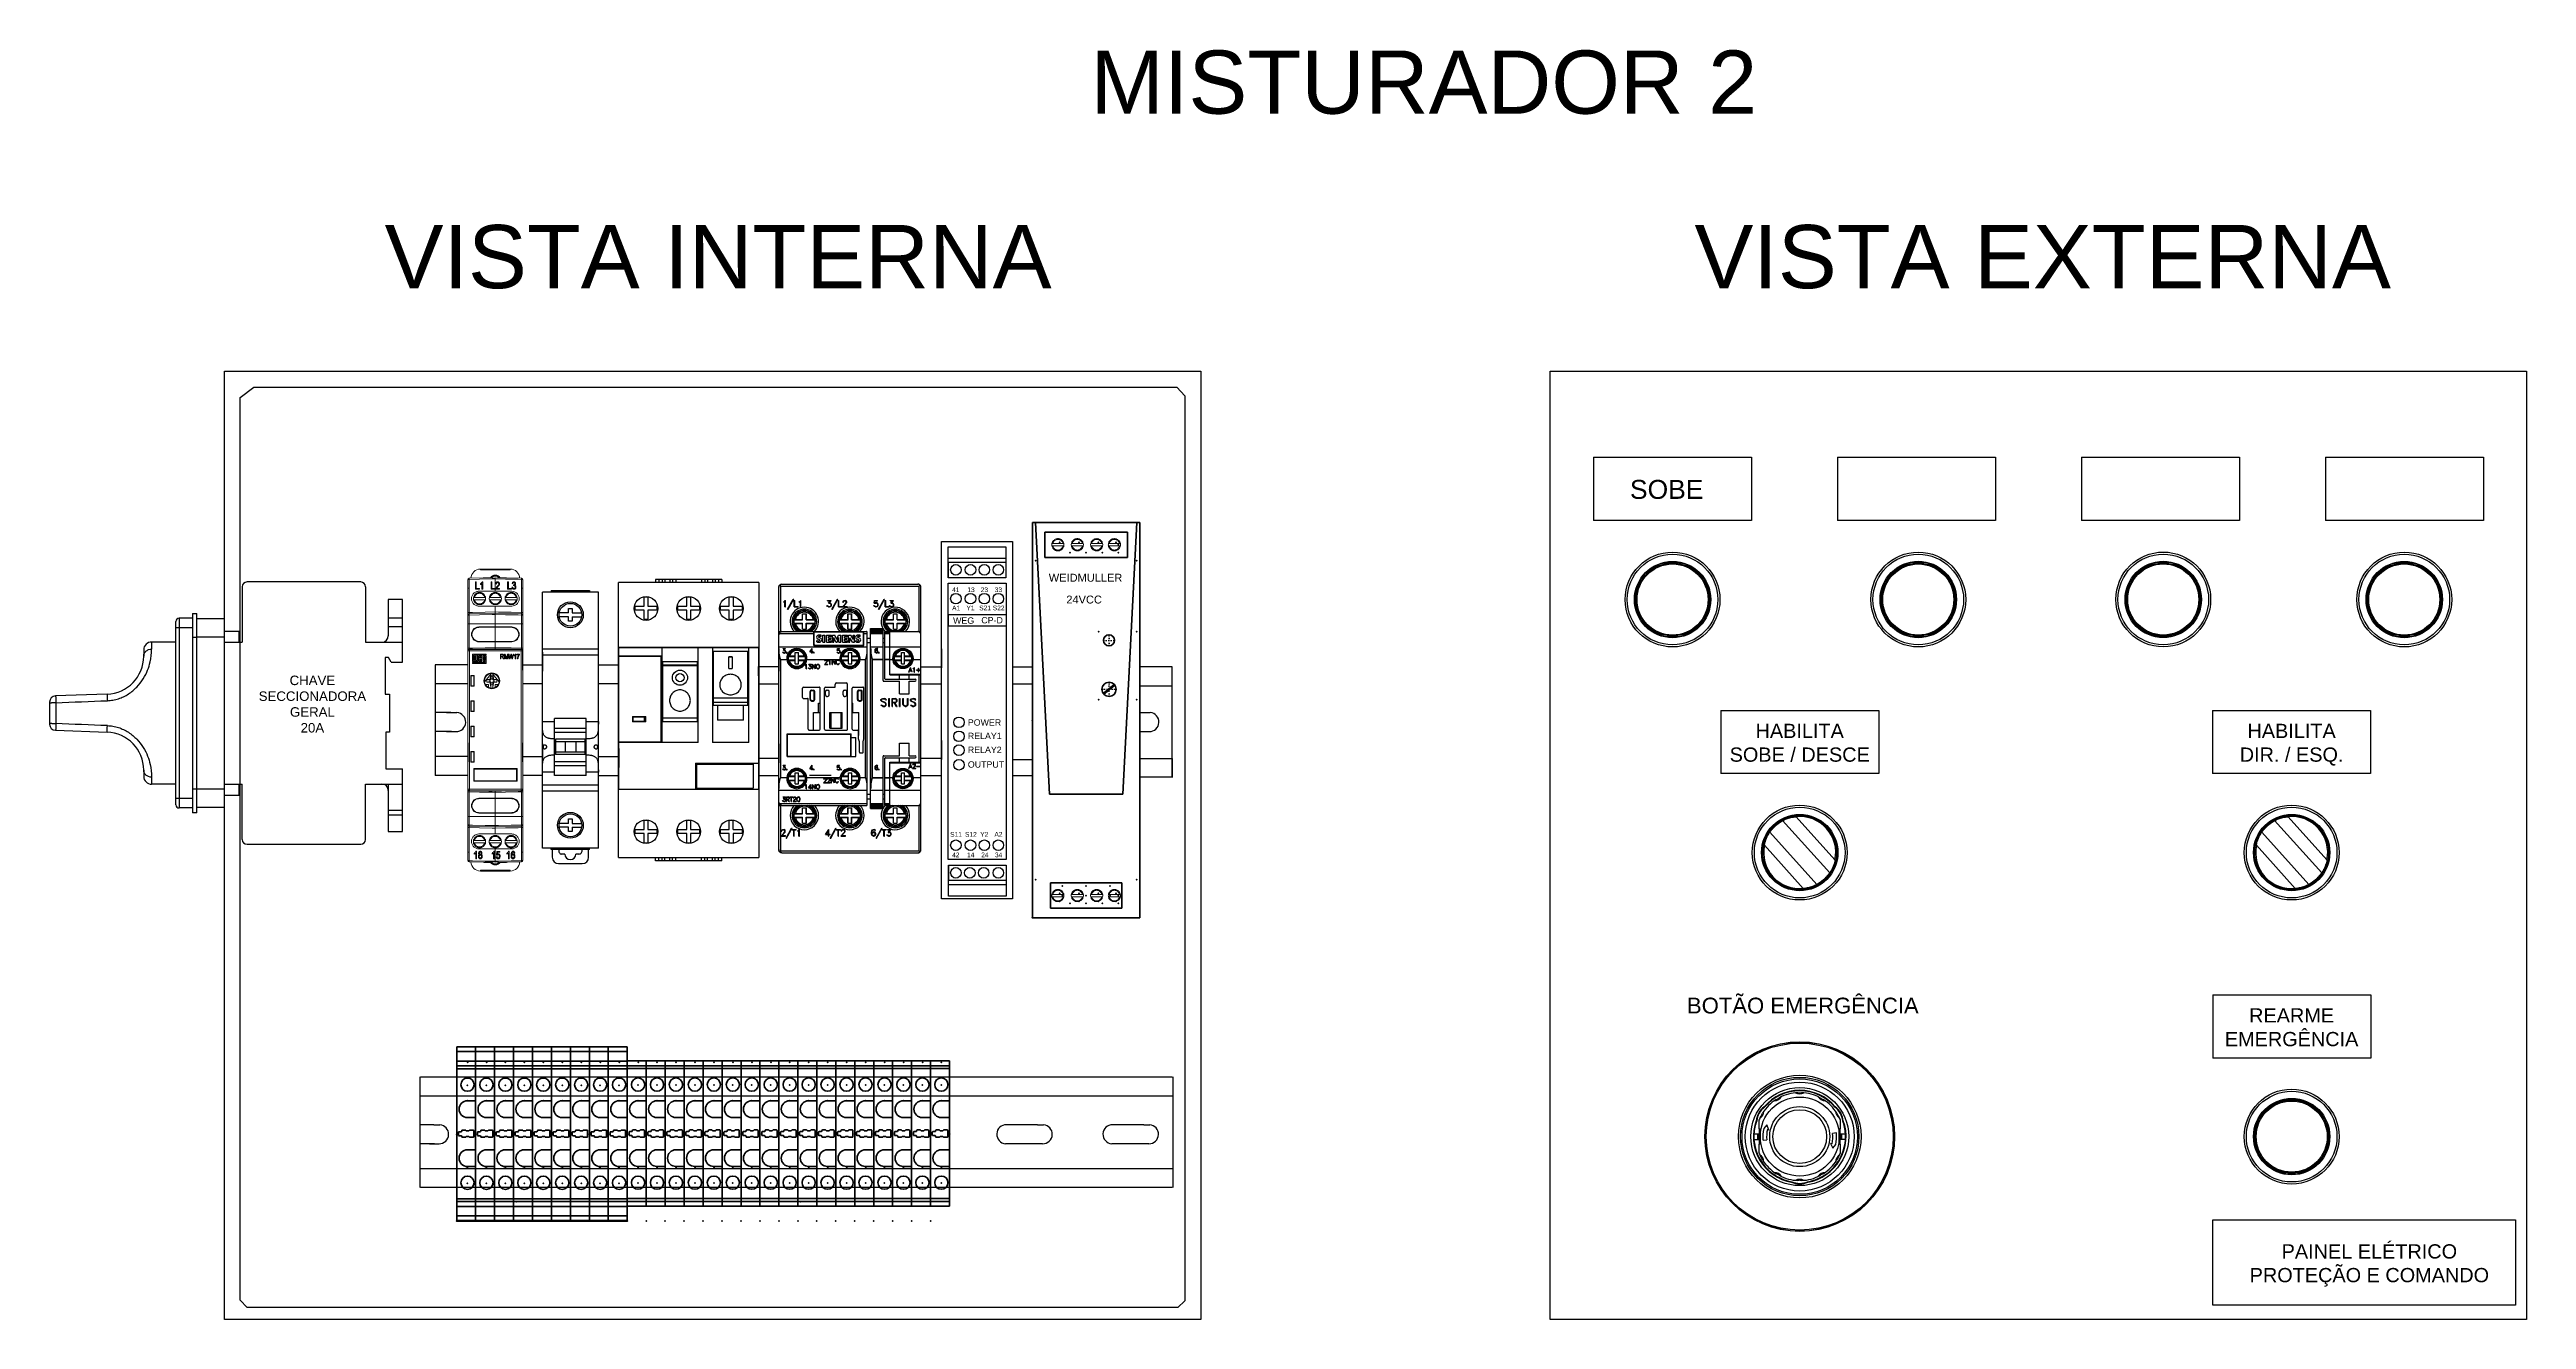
# Model space of a CAD drawing. Header units: millimetres. Extents: x -72 to 2978, y -1067 to 2817.
# Drawn here: x -56 to 728, y 1234 to 1636 of the extents above; entities that cross this region are included whole.
import ezdxf

# ---------------------------------------------------------------- set-up
doc = ezdxf.new("R2010")
doc.units = ezdxf.units.MM
doc.linetypes.add('Center', pattern=[1.5, 0.45, -0.5, 0.05, -0.5])
doc.linetypes.add('Dashed', pattern=[2, 1, -1])
for name, color, linetype in [('00_COMPONENTS', 7, 'Continuous'), ('00_COMPONENTS_1', 7, 'Continuous'), ('1', 7, 'Continuous'), ('10000_FRONT', 7, 'Continuous'), ('3', 7, 'Continuous')]:
    doc.layers.add(name, color=color, linetype=linetype)
for name, color, linetype, lineweight in [('2d ConnectionPoints', 7, 'Continuous', 50), ('AM_0', 7, 'Continuous', 50), ('AM_4', 3, 'Continuous', 25), ('AM_7', 7, 'Center', 25), ('AM_9', 6, 'Dashed', 25)]:
    doc.layers.add(name, color=color, linetype=linetype, lineweight=lineweight)
doc.styles.get("Standard").update_dxf_attribs({"font": 'arial.ttf'})

msp = doc.modelspace()

# ---------------------------------------------------------------- texts
at = {"color": 6, "attachment_point": 1}
for s, width, heights, insert, char_height in [('{\\C256;MISTURADOR 2}', 216.8874, [0], (273.65, 1635.66), 20), ('{\\C256;VISTA INTERNA}', 227.5814, [0], (50.25, 1580.45), 20), ('{\\C256;VISTA EXTERNA}', 227.5814, [0], (464.87, 1580.45), 20), ('{\\C256;SOBE}', 21.1027, [8.33], (444.43, 1499.8), 6), ('\\pxqc;{\\C256;CHAVE SECCIONADORA GERAL\\P20A}', 29.3612, [0], (12.71, 1437.88), 3), ('\\pxqc;{\\C256;HABILITA \\PSOBE / DESCE}', 50, [0], (473.18, 1422.64), 4.5), ('\\pxqc;{\\C256;HABILITA \\PDIR. / ESQ.}', 50, [0], (628.88, 1422.64), 4.5), ('{\\C256;BOTÃO EMERGÊNCIA}', 78.3036, [0], (462.49, 1335.99), 5), ('\\pxqc;{\\C256;REARME\\PEMERGÊNCIA}', 50, [0], (628.88, 1332.63), 4.5), ('\\pxqc;{\\C256;PAINEL ELÉTRICO\\PPROTEÇÃO E COMANDO}', 94.0335, [0], (631.48, 1257.96), 4.5)]:
    msp.add_mtext_dynamic_manual_height_columns(s, width=width, gutter_width=12.5, heights=heights, dxfattribs=dict(at, insert=insert, char_height=char_height))
at = {"attachment_point": 1}
for s, width, heights, insert, char_height in [('WEIDMULLER', 26.033, [0], (260.48, 1470.1), 2.5), ('A1', 2.2548, [0], (229.88, 1460.03), 1.5), ('41', 2.2548, [0], (229.88, 1465.8), 1.5), ('Y1', 2.2548, [0], (234.42, 1460.04), 1.5), ('13', 2.2548, [0], (234.7, 1465.81), 1.5), ('S21', 2.2548, [0], (238.46, 1460.04), 1.5), ('23', 2.2548, [0], (238.94, 1465.81), 1.5), ('S22', 2.2548, [0], (242.75, 1460.04), 1.5), ('33', 2.2548, [0], (243.38, 1465.81), 1.5), ('24VCC', 26.033, [0], (266.04, 1463.2), 2.5), ('WEG', 2.2548, [2.59], (230.19, 1456.29), 2), ('CP-D', 2.2548, [2.59], (239.13, 1456.4), 2), ('POWER', 3.8589, [0], (234.86, 1424.06), 2), ('RELAY1', 3.8589, [0], (234.86, 1419.8), 2), ('RELAY2', 3.8589, [0], (234.86, 1415.42), 2), ('OUTPUT', 3.8589, [0], (234.86, 1410.77), 2), ('S11', 2.2548, [0], (229.25, 1388.38), 1.5), ('S12', 2.2548, [0], (233.97, 1388.4), 1.5), ('Y2', 2.2548, [0], (238.79, 1388.4), 1.5), ('A2', 2.2548, [0], (243.27, 1388.4), 1.5), ('42', 2.2548, [0], (229.88, 1381.9), 1.5), ('14', 2.2548, [0], (234.6, 1381.91), 1.5), ('24', 2.2548, [0], (239.09, 1381.91), 1.5), ('34', 2.2548, [0], (243.43, 1381.91), 1.5)]:
    msp.add_mtext_dynamic_manual_height_columns(s, width=width, gutter_width=12.5, heights=heights, dxfattribs=dict(at, insert=insert, char_height=char_height))

# ---------------------------------------------------------------- blocks, each defined once
blk = doc.blocks.new('4_1469470000_PART5_0_in_1469470000_0')
at = {"layer": 'AM_0'}
for p, q in [((25.87, 73.81), (22.43, 70.92)), ((26.07, 73.58), (22.63, 70.69))]:
    blk.add_line(p, q, dxfattribs=at)
blk = doc.blocks.new('5_1469470000_PART4_0_in_1469470000_0')
at = {"layer": 'AM_0'}
for p, q in [((0, 125), (0, 0)), ((0.97, 125), (0, 125)), ((0.97, 125), (5.4, 39.1)), ((28.6, 39.1), (33.03, 125)), ((34, 125), (33.03, 125)), ((34, 0), (34, 125)), ((5.4, 39.1), (28.6, 39.1)), ((28.25, 11), (5.75, 11)), ((5.75, 11), (5.75, 3)), ((28.25, 11), (28.25, 3)), ((28.25, 3), (5.75, 3)), ((0, 0), (34, 0))]:
    blk.add_line(p, q, dxfattribs=at)
blk = doc.blocks.new('6_1469470000_PART3_0_in_1469470000_0')
at = {"layer": 'AM_0'}
for p, q in [((33.03, 125), (0.97, 125)), ((5.4, 39.1), (0.97, 125)), ((30.1, 122), (3.9, 122)), ((3.9, 122), (3.9, 114)), ((33.03, 125), (28.6, 39.1)), ((30.1, 122), (30.1, 114)), ((30.1, 114), (3.9, 114)), ((5.4, 39.1), (28.6, 39.1))]:
    blk.add_line(p, q, dxfattribs=at)
for centre, radius in [((24.25, 87.75), 1.75), ((24.25, 72.25), 2.25)]:
    blk.add_circle(centre, radius, dxfattribs=at)
at = {"layer": 'AM_7'}
for p, q in [((22.41, 87.75), (26.09, 87.75)), ((24.25, 85.91), (24.25, 89.59)), ((21.89, 72.25), (26.61, 72.25)), ((24.25, 69.89), (24.25, 74.61))]:
    blk.add_line(p, q, dxfattribs=at)
blk = doc.blocks.new('7_1469470000_PART2_0_in_1469470000_0')
at = {"layer": 'AM_0'}
blk.add_circle((24.25, 87.75), 1.75, dxfattribs=at)

# ---------------------------------------------------------------- linework, layer by layer
for p, q in [((-0.41, 1534.18), (308.57, 1534.18)), ((-0.41, 1234.18), (-0.41, 1534.18)), ((308.57, 1534.18), (308.57, 1234.18)), ((419.23, 1534.18), (728.22, 1534.18)), ((419.23, 1234.18), (419.23, 1534.18)), ((728.22, 1534.18), (728.22, 1234.18)), ((226.52, 1480.34), (249.02, 1480.34)), ((226.52, 1367.24), (226.52, 1480.34)), ((228.59, 1473.74), (228.59, 1475.06)), ((228.59, 1475.06), (246.89, 1475.06)), ((249.02, 1480.34), (249.02, 1367.24)), ((168.74, 1467.32), (168.74, 1380.32)), ((228.59, 1473.74), (246.89, 1473.74)), ((228.59, 1473.74), (228.59, 1468.85)), ((228.59, 1457.19), (247.01, 1457.19)), ((228.59, 1457.19), (228.59, 1453.6)), ((228.59, 1453.6), (247.01, 1453.6)), ((94.04, 1439.58), (94.04, 1445.58)), ((100.2, 1445.34), (100.2, 1439.34)), ((117.9, 1439.34), (117.9, 1445.34)), ((124.24, 1443.81), (124.24, 1437.81)), ((168.64, 1437.81), (168.74, 1443.81)), ((175.02, 1445.31), (175.02, 1439.31)), ((220.02, 1439.31), (220.02, 1445.31)), ((226.52, 1446.39), (226.52, 1440.39)), ((249.02, 1446.39), (249.02, 1440.39)), ((299.59, 1434.66), (299.59, 1440.66)), ((69.87, 1426.2), (72.65, 1426.2)), ((76.54, 1416.58), (76.54, 1410.58)), ((94.04, 1410.58), (94.01, 1416.58)), ((100.2, 1416.34), (100.2, 1410.34)), ((117.9, 1410.34), (117.9, 1416.34)), ((124.34, 1414.81), (124.34, 1408.81)), ((168.74, 1408.81), (168.74, 1414.81)), ((175.02, 1416.31), (175.02, 1410.31)), ((220.02, 1410.31), (220.02, 1416.31)), ((226.52, 1417.39), (226.52, 1411.39)), ((191.55, 1406.32), (184.7, 1406.32)), ((228.7, 1377.92), (228.7, 1373.03)), ((247, 1373.03), (228.7, 1373.03)), ((247, 1373.03), (247, 1371.71)), ((249.02, 1367.24), (226.52, 1367.24)), ((247, 1371.71), (228.7, 1371.71)), ((308.57, 1234.18), (-0.41, 1234.18)), ((728.22, 1234.18), (419.23, 1234.18))]:
    msp.add_line(p, q)
at = {"color": 30, "true_color": 0xf8991e}
for p, q in [((4.52, 1525.9), (8.85, 1529.18)), ((8.85, 1529.18), (301.05, 1529.18)), ((301.05, 1529.18), (303.56, 1526.4)), ((4.52, 1240.31), (4.52, 1525.9)), ((303.54, 1526.43), (303.54, 1240.02)), ((4.53, 1240.31), (6.73, 1237.99)), ((303.54, 1240.02), (301.29, 1237.98)), ((13.84, 1237.99), (6.73, 1237.99)), ((301.3, 1237.99), (13.87, 1237.99))]:
    msp.add_line(p, q, dxfattribs=at)
at = {"color": 6}
for p, q in [((432.93, 1506.95), (482.93, 1506.95)), ((432.93, 1506.95), (432.93, 1486.95)), ((482.93, 1506.95), (482.93, 1486.95)), ((510.17, 1506.95), (560.17, 1506.95)), ((510.17, 1506.95), (510.17, 1486.95)), ((560.17, 1506.95), (560.17, 1486.95)), ((587.41, 1506.95), (637.41, 1506.95)), ((587.41, 1506.95), (587.41, 1486.95)), ((637.41, 1506.95), (637.41, 1486.95)), ((664.65, 1506.95), (714.65, 1506.95)), ((664.65, 1506.95), (664.65, 1486.95)), ((714.65, 1506.95), (714.65, 1486.95)), ((482.93, 1486.95), (432.93, 1486.95)), ((560.17, 1486.95), (510.17, 1486.95)), ((637.41, 1486.95), (587.41, 1486.95)), ((714.65, 1486.95), (664.65, 1486.95)), ((76.54, 1441.32), (66.26, 1441.32)), ((66.26, 1441.32), (66.26, 1435.32)), ((76.54, 1435.32), (66.26, 1435.32)), ((66.26, 1435.32), (66.26, 1406.32)), ((299.59, 1434.66), (299.59, 1440.66)), ((473.18, 1426.89), (523.18, 1426.89)), ((473.18, 1426.89), (473.18, 1406.89)), ((523.18, 1426.89), (523.18, 1406.89)), ((628.88, 1426.89), (678.88, 1426.89)), ((628.88, 1426.89), (628.88, 1406.89)), ((678.88, 1426.89), (678.88, 1406.89)), ((76.54, 1412.32), (66.26, 1412.32)), ((299.59, 1411.66), (299.59, 1405.66)), ((76.54, 1406.32), (66.26, 1406.32)), ((523.18, 1406.89), (473.18, 1406.89)), ((678.88, 1406.89), (628.88, 1406.89)), ((628.99, 1336.88), (678.99, 1336.88)), ((628.99, 1336.88), (628.99, 1316.88)), ((678.99, 1336.88), (678.99, 1316.88)), ((61.37, 1310.92), (61.37, 1275.92)), ((299.79, 1310.92), (299.79, 1275.92)), ((678.99, 1316.88), (628.99, 1316.88)), ((628.99, 1238.7), (628.99, 1265.7)), ((628.99, 1265.7), (724.79, 1265.7)), ((724.79, 1265.7), (724.79, 1238.7)), ((724.79, 1238.7), (628.99, 1238.7))]:
    msp.add_line(p, q, dxfattribs=at)
at = {"color": 7, "linetype": 'Continuous', "lineweight": 15}
for p, q in [((261.73, 1479.66), (265, 1479.66)), ((265, 1478.91), (261.73, 1478.91)), ((267.89, 1479.66), (271.16, 1479.66)), ((271.16, 1478.91), (267.89, 1478.91)), ((274, 1479.66), (277.27, 1479.66)), ((277.27, 1478.91), (274, 1478.91)), ((279.62, 1479.66), (282.88, 1479.66)), ((282.88, 1478.91), (279.62, 1478.91)), ((76.54, 1465.57), (76.54, 1468.18)), ((77.03, 1468.68), (85.29, 1468.82)), ((77.03, 1468.34), (77.03, 1465.6)), ((79.04, 1467.53), (79.28, 1467.53)), ((80.59, 1471.6), (89.99, 1471.6)), ((80.59, 1471.5), (80.59, 1471.6)), ((80.59, 1471.5), (89.99, 1471.5)), ((80.59, 1471.5), (80.59, 1471.3)), ((89.99, 1471.3), (80.59, 1471.3)), ((81.14, 1467.56), (81.29, 1467.56)), ((81.79, 1468.87), (83.77, 1468.87)), ((84, 1467.53), (84.24, 1467.53)), ((85.29, 1468.82), (93.55, 1468.68)), ((85.29, 1468.49), (85.29, 1465.6)), ((85.65, 1466.84), (85.41, 1466.87)), ((86.81, 1468.87), (88.79, 1468.87)), ((89.19, 1467.53), (89.43, 1467.53)), ((89.99, 1471.5), (89.99, 1471.6)), ((89.99, 1471.5), (89.99, 1471.3)), ((93.55, 1465.6), (93.55, 1468.34)), ((94.04, 1468.18), (94.04, 1465.57)), ((76.54, 1457.84), (76.54, 1465.57)), ((77.03, 1465.6), (77.03, 1457.86)), ((78.67, 1462.63), (81.93, 1462.63)), ((81.93, 1461.88), (78.67, 1461.88)), ((80.24, 1465.22), (79.04, 1465.22)), ((79.28, 1465.49), (80.24, 1465.49)), ((85.29, 1459.83), (80.07, 1459.87)), ((80.24, 1465.49), (80.24, 1465.22)), ((81.29, 1465.22), (81.05, 1465.22)), ((83.67, 1462.63), (86.93, 1462.63)), ((86.93, 1461.88), (83.67, 1461.88)), ((85.2, 1465.49), (85.2, 1465.22)), ((85.29, 1465.6), (85.29, 1464.62)), ((85.29, 1464.62), (90.51, 1464.57)), ((85.29, 1459.83), (90.51, 1459.87)), ((85.29, 1459.83), (85.29, 1458.01)), ((86.62, 1465.49), (86.62, 1465.22)), ((88.67, 1462.63), (91.93, 1462.63)), ((91.93, 1461.88), (88.67, 1461.88)), ((90.39, 1465.22), (89.19, 1465.22)), ((89.43, 1465.49), (90.39, 1465.49)), ((90.39, 1465.49), (90.39, 1465.22)), ((90.57, 1465.85), (90.82, 1465.88)), ((93.55, 1457.86), (93.55, 1465.6)), ((94.04, 1465.57), (94.04, 1457.84)), ((94.05, 1465.48), (94.04, 1465.48)), ((94.05, 1460.81), (94.04, 1460.81)), ((94.05, 1460.15), (94.04, 1460.15)), ((94.05, 1459.48), (94.04, 1459.48)), ((94.05, 1465.48), (94.05, 1460.81)), ((94.05, 1460.81), (94.05, 1460.15)), ((94.05, 1460.15), (94.05, 1459.48)), ((76.54, 1454.27), (76.54, 1456.88)), ((76.54, 1446.54), (76.54, 1454.27)), ((77.03, 1457.38), (85.29, 1457.52)), ((77.03, 1457.04), (77.03, 1454.3)), ((77.03, 1454.3), (85.29, 1454.3)), ((77.03, 1454.3), (77.03, 1446.56)), ((77.84, 1451.54), (77.84, 1450.36)), ((77.91, 1451.27), (77.84, 1451.27)), ((78, 1451.92), (78.13, 1451.92)), ((78.1, 1452.17), (78.27, 1452.17)), ((85.29, 1453.32), (80.07, 1453.27)), ((85.29, 1453.17), (80.07, 1453.12)), ((85.29, 1457.52), (93.55, 1457.38)), ((85.29, 1457.19), (85.29, 1454.3)), ((85.29, 1454.3), (85.29, 1453.32)), ((93.55, 1454.3), (85.29, 1454.3)), ((85.29, 1453.32), (90.51, 1453.27)), ((85.29, 1448.66), (85.29, 1453.17)), ((90.58, 1453.12), (85.29, 1453.17)), ((92.25, 1452.29), (92.38, 1452.29)), ((92.49, 1451.92), (92.49, 1452.09)), ((92.74, 1450.34), (92.74, 1451.51)), ((93.55, 1454.3), (93.55, 1457.04)), ((93.55, 1446.56), (93.55, 1454.3)), ((94.04, 1456.88), (94.04, 1454.27)), ((94.05, 1455.98), (94.04, 1455.98)), ((94.04, 1454.27), (94.04, 1446.54)), ((94.05, 1453.58), (94.04, 1453.58)), ((94.05, 1453.58), (94.05, 1455.98)), ((76.57, 1445.69), (76.54, 1445.72)), ((76.54, 1445.72), (76.54, 1401.92)), ((76.54, 1445.58), (76.54, 1402.07)), ((77.07, 1445.69), (76.57, 1445.69)), ((76.57, 1401.95), (76.57, 1445.69)), ((77.04, 1446.22), (77.07, 1446.19)), ((83.29, 1446.22), (77.04, 1446.22)), ((77.07, 1445.69), (77.07, 1446.19)), ((77.07, 1446.19), (93.51, 1446.19)), ((93.51, 1445.69), (77.07, 1445.69)), ((77.07, 1445.69), (77.07, 1401.95)), ((82.4, 1444.69), (78.07, 1444.69)), ((78.07, 1444.69), (78.07, 1442.36)), ((78.27, 1449.66), (78.14, 1449.66)), ((78.4, 1444.36), (82.4, 1444.36)), ((78.4, 1442.69), (78.4, 1444.36)), ((78.74, 1442.69), (78.4, 1442.69)), ((79.07, 1444.03), (78.74, 1444.03)), ((78.74, 1444.03), (78.74, 1442.69)), ((79.07, 1442.69), (79.07, 1444.03)), ((79.4, 1442.69), (79.07, 1442.69)), ((79.4, 1444.03), (79.4, 1442.69)), ((79.74, 1444.03), (79.4, 1444.03)), ((79.74, 1442.36), (79.74, 1444.03)), ((85.29, 1448.66), (80.07, 1448.71)), ((85.29, 1448.53), (80.07, 1448.57)), ((80.07, 1444.03), (80.07, 1442.36)), ((81.07, 1444.03), (80.07, 1444.03)), ((80.4, 1443.69), (80.4, 1443.36)), ((80.74, 1443.69), (80.4, 1443.69)), ((80.4, 1443.36), (80.74, 1443.36)), ((80.4, 1442.69), (80.4, 1443.03)), ((80.4, 1443.03), (81.07, 1443.03)), ((81.07, 1442.69), (80.4, 1442.69)), ((80.74, 1443.36), (80.74, 1443.69)), ((81.07, 1443.03), (81.07, 1444.03)), ((81.07, 1442.36), (81.07, 1442.69)), ((81.4, 1444.03), (81.4, 1442.36)), ((82.4, 1444.03), (81.4, 1444.03)), ((82.07, 1443.69), (81.74, 1443.69)), ((81.74, 1443.69), (81.74, 1442.69)), ((81.74, 1442.69), (82.07, 1442.69)), ((82.07, 1442.69), (82.07, 1443.69)), ((82.4, 1444.36), (82.4, 1444.69)), ((82.4, 1441.69), (82.4, 1444.03)), ((83.09, 1446.21), (83.09, 1446.2)), ((83.29, 1446.21), (83.09, 1446.21)), ((83.09, 1446.2), (83.09, 1446.21)), ((83.09, 1446.2), (87.5, 1446.2)), ((83.29, 1446.29), (85.29, 1446.32)), ((83.29, 1446.2), (83.29, 1446.29)), ((90.58, 1448.71), (85.29, 1448.66)), ((85.29, 1448.53), (90.51, 1448.57)), ((85.29, 1448.53), (85.29, 1446.71)), ((85.29, 1446.32), (85.29, 1446.2)), ((85.29, 1446.32), (87.29, 1446.29)), ((86.92, 1443.19), (86.92, 1444.69)), ((86.92, 1444.69), (87.47, 1444.69)), ((87.07, 1443.19), (86.92, 1443.19)), ((87.07, 1444.52), (87.07, 1444.03)), ((87.48, 1444.52), (87.07, 1444.52)), ((87.07, 1444.03), (87.44, 1444.03)), ((87.27, 1443.86), (87.07, 1443.86)), ((87.07, 1443.86), (87.07, 1443.19)), ((87.29, 1446.29), (87.29, 1446.2)), ((93.54, 1446.22), (87.29, 1446.22)), ((87.5, 1446.21), (87.29, 1446.21)), ((87.5, 1446.2), (87.5, 1446.21)), ((87.5, 1446.2), (87.5, 1446.21)), ((87.83, 1443.19), (87.66, 1443.52)), ((87.79, 1443.6), (88.01, 1443.19)), ((88.01, 1443.19), (87.83, 1443.19)), ((88.16, 1444.69), (88.41, 1444.69)), ((88.16, 1443.19), (88.16, 1444.69)), ((88.32, 1443.19), (88.16, 1443.19)), ((88.32, 1444.5), (88.32, 1443.19)), ((88.67, 1443.19), (88.32, 1444.5)), ((88.41, 1444.69), (88.7, 1443.63)), ((88.83, 1443.19), (88.67, 1443.19)), ((88.7, 1443.63), (88.76, 1443.41)), ((88.82, 1443.65), (89.13, 1444.69)), ((89.19, 1444.43), (88.83, 1443.19)), ((89.13, 1444.69), (89.35, 1444.69)), ((89.19, 1443.19), (89.19, 1444.43)), ((89.35, 1443.19), (89.19, 1443.19)), ((89.35, 1444.69), (89.35, 1443.19)), ((89.81, 1443.19), (89.49, 1444.69)), ((89.49, 1444.69), (89.65, 1444.69)), ((89.65, 1444.69), (89.83, 1443.71)), ((89.98, 1443.19), (89.81, 1443.19)), ((89.89, 1443.4), (89.94, 1443.68)), ((89.94, 1443.68), (90.18, 1444.69)), ((90.24, 1444.34), (89.98, 1443.19)), ((90.18, 1444.69), (90.39, 1444.69)), ((90.31, 1444.34), (90.28, 1444.51)), ((90.57, 1443.19), (90.31, 1444.34)), ((90.39, 1444.69), (90.57, 1443.94)), ((90.74, 1443.19), (90.57, 1443.19)), ((90.72, 1443.73), (90.91, 1444.69)), ((91.07, 1444.69), (90.74, 1443.19)), ((90.91, 1444.69), (91.07, 1444.69)), ((91.28, 1444.15), (91.28, 1444.32)), ((91.59, 1443.19), (91.59, 1444.38)), ((91.75, 1443.19), (91.59, 1443.19)), ((91.65, 1444.71), (91.75, 1444.71)), ((91.75, 1444.71), (91.75, 1443.19)), ((92.14, 1444.5), (92.14, 1444.68)), ((92.14, 1444.68), (92.93, 1444.68)), ((92.78, 1444.5), (92.14, 1444.5)), ((92.37, 1449.54), (92.25, 1449.54)), ((92.47, 1443.19), (92.31, 1443.19)), ((92.93, 1444.68), (92.93, 1444.53)), ((93.51, 1446.19), (93.54, 1446.22)), ((93.51, 1445.69), (93.51, 1446.19)), ((93.51, 1401.95), (93.51, 1445.69)), ((94.01, 1445.69), (93.51, 1445.69)), ((94.04, 1445.72), (94.01, 1445.69)), ((94.01, 1445.69), (94.01, 1401.95)), ((94.04, 1401.92), (94.04, 1445.72)), ((94.04, 1402.07), (94.04, 1445.58)), ((77.54, 1437.92), (78.64, 1437.92)), ((77.54, 1434.52), (77.54, 1437.92)), ((77.65, 1437.81), (77.62, 1437.85)), ((77.62, 1437.85), (77.62, 1434.6)), ((78.57, 1437.85), (77.62, 1437.85)), ((77.65, 1437.81), (77.65, 1434.63)), ((78.53, 1437.81), (77.65, 1437.81)), ((78.07, 1442.36), (79.74, 1442.36)), ((78.07, 1442.03), (78.07, 1441.69)), ((82.07, 1442.03), (78.07, 1442.03)), ((78.07, 1441.69), (82.4, 1441.69)), ((78.53, 1437.81), (78.57, 1437.85)), ((78.53, 1434.63), (78.53, 1437.81)), ((78.57, 1434.6), (78.57, 1437.85)), ((78.64, 1437.92), (78.64, 1434.52)), ((80.07, 1442.36), (81.07, 1442.36)), ((81.4, 1442.36), (82.07, 1442.36)), ((81.89, 1435.96), (84.07, 1438.54)), ((81.89, 1435.96), (81.91, 1435.96)), ((81.91, 1435.96), (84.08, 1438.52)), ((82.07, 1442.36), (82.07, 1442.03)), ((82.19, 1435.09), (82.18, 1435.07)), ((83.09, 1435.07), (82.18, 1435.07)), ((83.11, 1435.09), (82.19, 1435.09)), ((83.55, 1436.7), (82.63, 1436.69)), ((82.63, 1435.76), (83.55, 1435.75)), ((83.09, 1435.07), (83.11, 1435.09)), ((83.09, 1434.19), (83.09, 1435.07)), ((83.11, 1434.2), (83.11, 1435.09)), ((83.66, 1436.75), (83.55, 1436.7)), ((83.55, 1436.7), (83.6, 1436.46)), ((83.55, 1435.75), (83.6, 1435.99)), ((83.55, 1435.75), (83.66, 1435.7)), ((83.71, 1436.87), (83.66, 1436.75)), ((83.66, 1436.75), (83.86, 1436.56)), ((83.66, 1435.7), (83.86, 1435.89)), ((83.66, 1435.7), (83.71, 1435.58)), ((83.73, 1437.79), (83.71, 1436.87)), ((83.71, 1436.87), (83.96, 1436.81)), ((83.71, 1435.58), (83.96, 1435.63)), ((83.71, 1435.58), (83.73, 1434.66)), ((83.86, 1437.86), (83.86, 1437.82)), ((83.89, 1437.83), (83.89, 1437.42)), ((83.89, 1435.03), (83.89, 1433.93)), ((84.08, 1438.52), (84.07, 1438.54)), ((84.32, 1438.54), (84.31, 1438.52)), ((84.31, 1438.52), (86.47, 1435.96)), ((84.32, 1438.54), (86.49, 1435.96)), ((84.67, 1436.87), (84.42, 1436.81)), ((84.67, 1435.58), (84.42, 1435.63)), ((84.49, 1437.42), (84.49, 1437.83)), ((84.49, 1433.93), (84.49, 1435.03)), ((84.53, 1437.82), (84.53, 1437.86)), ((84.72, 1436.75), (84.53, 1436.56)), ((84.72, 1435.7), (84.53, 1435.89)), ((84.67, 1436.87), (84.65, 1437.79)), ((84.65, 1434.66), (84.67, 1435.58)), ((84.72, 1436.75), (84.67, 1436.87)), ((84.67, 1435.58), (84.72, 1435.7)), ((84.84, 1436.7), (84.72, 1436.75)), ((84.72, 1435.7), (84.84, 1435.75)), ((84.84, 1436.7), (84.78, 1436.46)), ((84.84, 1435.75), (84.78, 1435.99)), ((85.76, 1436.69), (84.84, 1436.7)), ((84.84, 1435.75), (85.76, 1435.76)), ((85.27, 1435.09), (85.27, 1434.2)), ((86.19, 1435.09), (85.27, 1435.09)), ((85.29, 1435.07), (85.27, 1435.09)), ((86.2, 1435.07), (85.29, 1435.07)), ((85.29, 1435.07), (85.29, 1434.19)), ((86.44, 1436.92), (86.59, 1436.92)), ((86.59, 1435.52), (86.44, 1435.52)), ((86.46, 1436.82), (86.62, 1436.82)), ((86.62, 1435.62), (86.46, 1435.62)), ((86.47, 1435.96), (86.49, 1435.96)), ((78.64, 1434.52), (77.54, 1434.52)), ((77.54, 1429.92), (78.64, 1429.92)), ((77.54, 1426.52), (77.54, 1429.92)), ((77.65, 1434.63), (77.62, 1434.6)), ((77.62, 1434.6), (78.57, 1434.6)), ((77.65, 1429.81), (77.62, 1429.85)), ((77.62, 1429.85), (77.62, 1426.6)), ((78.57, 1429.85), (77.62, 1429.85)), ((77.65, 1434.63), (78.53, 1434.63)), ((77.65, 1429.81), (77.65, 1426.63)), ((78.53, 1429.81), (77.65, 1429.81)), ((78.53, 1434.63), (78.57, 1434.6)), ((78.53, 1429.81), (78.57, 1429.85)), ((78.53, 1426.63), (78.53, 1429.81)), ((78.57, 1426.6), (78.57, 1429.85)), ((78.64, 1429.92), (78.64, 1426.52)), ((83.09, 1434.19), (83.11, 1434.2)), ((83.86, 1434.63), (83.86, 1433.95)), ((84.53, 1433.95), (84.53, 1434.63)), ((85.27, 1434.2), (85.29, 1434.19)), ((78.64, 1426.52), (77.54, 1426.52)), ((77.54, 1418.52), (77.54, 1421.92)), ((77.54, 1421.92), (78.64, 1421.92)), ((77.65, 1426.63), (77.62, 1426.6)), ((77.62, 1426.6), (78.57, 1426.6)), ((77.65, 1421.81), (77.62, 1421.85)), ((77.62, 1421.85), (77.62, 1418.6)), ((78.57, 1421.85), (77.62, 1421.85)), ((77.65, 1426.63), (78.53, 1426.63)), ((77.65, 1421.81), (77.65, 1418.63)), ((78.53, 1421.81), (77.65, 1421.81)), ((78.53, 1426.63), (78.57, 1426.6)), ((78.53, 1421.81), (78.57, 1421.85)), ((78.53, 1418.63), (78.53, 1421.81)), ((78.57, 1418.6), (78.57, 1421.85)), ((78.64, 1421.92), (78.64, 1418.52)), ((78.64, 1418.52), (77.54, 1418.52)), ((77.54, 1413.92), (78.64, 1413.92)), ((77.54, 1410.52), (77.54, 1413.92)), ((77.65, 1418.63), (77.62, 1418.6)), ((77.62, 1418.6), (78.57, 1418.6)), ((77.65, 1413.81), (77.62, 1413.85)), ((78.57, 1413.85), (77.62, 1413.85)), ((77.62, 1413.85), (77.62, 1410.6)), ((77.65, 1418.63), (78.53, 1418.63)), ((78.53, 1413.81), (77.65, 1413.81)), ((77.65, 1413.81), (77.65, 1410.63)), ((78.53, 1418.63), (78.57, 1418.6)), ((78.53, 1413.81), (78.57, 1413.85)), ((78.53, 1410.63), (78.53, 1413.81)), ((78.57, 1410.6), (78.57, 1413.85)), ((78.64, 1413.92), (78.64, 1410.52)), ((78.64, 1410.52), (77.54, 1410.52)), ((77.65, 1410.63), (77.62, 1410.6)), ((77.62, 1410.6), (78.57, 1410.6)), ((77.65, 1410.63), (78.53, 1410.63)), ((92.17, 1408.45), (78.47, 1408.45)), ((78.47, 1408.45), (78.47, 1404.45)), ((78.47, 1404.45), (92.17, 1404.45)), ((78.53, 1410.63), (78.57, 1410.6)), ((92.02, 1408.3), (78.62, 1408.3)), ((78.62, 1408.3), (78.62, 1404.6)), ((78.62, 1404.6), (92.02, 1404.6)), ((92.02, 1404.6), (92.02, 1408.3)), ((92.17, 1404.45), (92.17, 1408.45)), ((76.54, 1401.92), (76.57, 1401.95)), ((76.54, 1393.38), (76.54, 1401.1)), ((77.07, 1401.95), (76.57, 1401.95)), ((77.03, 1401.09), (77.03, 1393.35)), ((77.07, 1401.45), (77.04, 1401.42)), ((77.04, 1401.42), (83.29, 1401.42)), ((77.07, 1401.95), (93.51, 1401.95)), ((77.07, 1401.45), (77.07, 1401.95)), ((93.51, 1401.45), (77.07, 1401.45)), ((77.84, 1397.31), (77.84, 1396.14)), ((78.1, 1395.72), (78, 1395.72)), ((78.21, 1398.11), (78.33, 1398.11)), ((80, 1398.94), (85.29, 1398.98)), ((85.29, 1399.12), (80.07, 1399.07)), ((83.09, 1401.44), (83.09, 1401.43)), ((87.5, 1401.44), (83.09, 1401.44)), ((83.09, 1401.43), (83.09, 1401.44)), ((83.09, 1401.43), (83.29, 1401.43)), ((83.29, 1401.36), (83.29, 1401.44)), ((85.29, 1401.32), (83.29, 1401.36)), ((85.29, 1401.44), (85.29, 1401.32)), ((87.29, 1401.36), (85.29, 1401.32)), ((85.29, 1400.94), (85.29, 1399.12)), ((85.29, 1399.12), (90.51, 1399.07)), ((85.29, 1398.98), (85.29, 1394.48)), ((85.29, 1398.98), (90.51, 1398.94)), ((87.29, 1401.44), (87.29, 1401.36)), ((87.29, 1401.43), (87.5, 1401.43)), ((87.29, 1401.42), (93.54, 1401.42)), ((87.5, 1401.43), (87.5, 1401.44)), ((87.5, 1401.43), (87.5, 1401.44)), ((92.31, 1397.98), (92.44, 1397.98)), ((92.49, 1397.66), (92.49, 1397.91)), ((92.49, 1395.49), (92.49, 1395.8)), ((92.67, 1396.37), (92.74, 1396.37)), ((92.74, 1396.11), (92.74, 1397.29)), ((94.01, 1401.95), (93.51, 1401.95)), ((93.51, 1401.45), (93.51, 1401.95)), ((93.54, 1401.42), (93.51, 1401.45)), ((93.55, 1393.35), (93.55, 1401.09)), ((94.01, 1401.95), (94.04, 1401.92)), ((94.04, 1401.1), (94.04, 1393.38)), ((76.54, 1390.77), (76.54, 1393.38)), ((76.54, 1382.08), (76.54, 1389.8)), ((77.03, 1393.35), (85.29, 1393.34)), ((77.03, 1393.35), (77.03, 1390.6)), ((85.29, 1390.12), (77.03, 1390.27)), ((77.03, 1389.79), (77.03, 1382.05)), ((78.33, 1395.36), (78.2, 1395.36)), ((80, 1394.53), (85.29, 1394.48)), ((85.29, 1394.33), (80.07, 1394.37)), ((85.29, 1387.82), (80.07, 1387.77)), ((85.29, 1394.48), (90.51, 1394.53)), ((85.29, 1394.33), (90.51, 1394.37)), ((85.29, 1394.33), (85.29, 1393.34)), ((93.55, 1393.35), (85.29, 1393.34)), ((85.29, 1393.34), (85.29, 1390.46)), ((93.55, 1390.27), (85.29, 1390.12)), ((85.29, 1389.64), (85.29, 1387.82)), ((85.29, 1387.82), (90.51, 1387.77)), ((92.48, 1395.48), (92.31, 1395.48)), ((93.55, 1390.6), (93.55, 1393.35)), ((93.55, 1382.05), (93.55, 1389.79)), ((94.04, 1393.38), (94.04, 1390.77)), ((94.04, 1389.8), (94.04, 1382.08)), ((76.54, 1379.47), (76.54, 1382.08)), ((77.03, 1382.05), (77.03, 1379.3)), ((78.65, 1385.73), (81.92, 1385.73)), ((81.92, 1384.98), (78.65, 1384.98)), ((79.32, 1379.96), (79.08, 1379.96)), ((79.17, 1382.3), (79.32, 1382.3)), ((85.29, 1383.03), (80.07, 1383.07)), ((83.65, 1385.73), (86.92, 1385.73)), ((86.92, 1384.98), (83.65, 1384.98)), ((84.98, 1379.96), (84.74, 1379.96)), ((84.83, 1382.3), (84.98, 1382.3)), ((85.29, 1383.03), (85.29, 1382.04)), ((85.29, 1382.04), (85.29, 1379.16)), ((85.59, 1380.59), (85.83, 1380.62)), ((85.86, 1381.02), (85.62, 1381.05)), ((86.73, 1382.24), (86.73, 1381.97)), ((88.65, 1385.73), (91.92, 1385.73)), ((91.92, 1384.98), (88.65, 1384.98)), ((89.66, 1379.96), (89.42, 1379.96)), ((89.5, 1382.3), (89.66, 1382.3)), ((91.46, 1381.73), (91.22, 1381.7)), ((93.55, 1379.3), (93.55, 1382.05)), ((94.05, 1383.45), (94.04, 1383.45)), ((94.05, 1383.42), (94.04, 1383.42)), ((94.05, 1382.12), (94.04, 1382.12)), ((94.05, 1382.1), (94.04, 1382.1)), ((94.04, 1382.08), (94.04, 1379.47)), ((94.05, 1382.08), (94.04, 1382.08)), ((94.05, 1381.95), (94.04, 1381.95)), ((94.05, 1381.89), (94.04, 1381.89)), ((94.05, 1381.6), (94.04, 1381.6)), ((94.05, 1381.57), (94.04, 1381.57)), ((94.05, 1380.66), (94.04, 1380.66)), ((94.05, 1380.6), (94.04, 1380.6)), ((94.05, 1380.25), (94.04, 1380.25)), ((94.05, 1380.15), (94.04, 1380.15)), ((94.05, 1379.93), (94.04, 1379.93)), ((94.05, 1382.12), (94.05, 1383.42)), ((94.05, 1381.89), (94.05, 1381.95)), ((94.05, 1380.66), (94.05, 1381.57)), ((85.29, 1378.82), (77.03, 1378.97)), ((80.59, 1376.35), (89.99, 1376.35)), ((80.59, 1376.15), (80.59, 1376.35)), ((89.99, 1376.15), (80.59, 1376.15)), ((80.59, 1376.15), (80.59, 1376.05)), ((89.99, 1376.05), (80.59, 1376.05)), ((83.77, 1378.78), (81.79, 1378.78)), ((93.55, 1378.97), (85.29, 1378.82)), ((88.79, 1378.78), (86.81, 1378.78)), ((89.99, 1376.15), (89.99, 1376.35)), ((89.99, 1376.15), (89.99, 1376.05)), ((261.73, 1368.66), (265, 1368.66)), ((265, 1367.91), (261.73, 1367.91)), ((267.89, 1368.66), (271.16, 1368.66)), ((271.16, 1367.91), (267.89, 1367.91)), ((274, 1368.66), (277.27, 1368.66)), ((277.27, 1367.91), (274, 1367.91)), ((279.62, 1368.66), (282.88, 1368.66)), ((282.88, 1367.91), (279.62, 1367.91))]:
    msp.add_line(p, q, dxfattribs=at)
at = {"color": 7}
for p, q in [((42.69, 1467.51), (6.69, 1467.51)), ((5.19, 1466.01), (5.19, 1448.46)), ((44.19, 1466.01), (44.19, 1448.46)), ((51.39, 1462.01), (51.39, 1450.46)), ((55.89, 1462.01), (51.39, 1462.01)), ((55.89, 1442.16), (55.89, 1462.01)), ((-15.81, 1397.01), (-15.81, 1455.01)), ((-10.51, 1453.01), (-15.81, 1453.01)), ((-14.81, 1456.01), (-14.81, 1396.01)), ((-10.51, 1456.01), (-14.81, 1456.01)), ((-10.51, 1457.51), (-10.51, 1394.51)), ((-10.51, 1457.51), (-9.21, 1457.51)), ((-9.21, 1394.51), (-9.21, 1457.51)), ((-9.21, 1455.91), (-0.41, 1455.91)), ((-0.41, 1396.11), (-0.41, 1455.91)), ((-0.41, 1451.96), (4.19, 1451.96)), ((4.19, 1448.46), (4.19, 1451.96)), ((55.89, 1456.01), (51.39, 1456.01)), ((51.39, 1453.46), (55.89, 1453.46)), ((-26.01, 1446.01), (-26.01, 1444)), ((-15.81, 1448.51), (-23.51, 1448.51)), ((-23.51, 1448.51), (-23.51, 1446.25)), ((-9.21, 1449.91), (-10.51, 1449.91)), ((-0.41, 1450.01), (-9.21, 1450.01)), ((-0.41, 1448.46), (5.19, 1448.46)), ((44.19, 1448.46), (55.89, 1448.46)), ((50.39, 1443.66), (50.39, 1432.01)), ((51.49, 1443.66), (50.39, 1443.66)), ((52.35, 1442.16), (51.49, 1443.66)), ((52.35, 1442.16), (55.89, 1442.16)), ((-55.81, 1429.44), (-55.81, 1422.57)), ((-37.6, 1432.01), (-53.88, 1431.44)), ((-53.81, 1429.31), (-53.81, 1422.71)), ((50.39, 1432.01), (51.79, 1432.01)), ((51.79, 1432.01), (51.79, 1420.01)), ((-53.88, 1420.58), (-37.6, 1420.01)), ((50.64, 1420.01), (50.64, 1408.36)), ((51.79, 1420.01), (50.64, 1420.01)), ((-26.01, 1408.01), (-26.01, 1406.01)), ((-23.51, 1405.76), (-23.51, 1403.51)), ((-15.81, 1403.51), (-23.51, 1403.51)), ((-0.41, 1403.56), (5.19, 1403.56)), ((4.19, 1400.06), (4.19, 1403.56)), ((5.19, 1386.01), (5.19, 1403.56)), ((44.19, 1386.01), (44.19, 1403.56)), ((44.19, 1403.56), (55.89, 1403.56)), ((50.64, 1408.36), (55.89, 1408.36)), ((51.39, 1403.56), (51.39, 1388.56)), ((55.89, 1388.56), (55.89, 1408.36)), ((-10.51, 1399.01), (-15.81, 1399.01)), ((-10.51, 1396.01), (-14.81, 1396.01)), ((-10.51, 1402.11), (-9.21, 1402.11)), ((-9.21, 1402.01), (-0.41, 1402.01)), ((-0.41, 1396.11), (-9.21, 1396.11)), ((-0.41, 1400.06), (4.19, 1400.06)), ((-9.21, 1394.51), (-10.51, 1394.51)), ((51.39, 1395.36), (55.89, 1395.36)), ((51.39, 1393.86), (55.89, 1393.86)), ((51.39, 1388.56), (55.89, 1388.56)), ((6.69, 1384.51), (42.69, 1384.51))]:
    msp.add_line(p, q, dxfattribs=at)
at = {"color": 102, "linetype": 'Continuous', "lineweight": 15}
for p, q in [((81.79, 1468.76), (81.79, 1468.87)), ((88.79, 1468.87), (88.79, 1468.76)), ((85.29, 1453.17), (85.29, 1453.32)), ((92.55, 1451.8), (92.55, 1452)), ((78.04, 1450.11), (78.04, 1449.81)), ((85.29, 1448.53), (85.29, 1448.66)), ((92.55, 1449.85), (92.55, 1450.03)), ((78.04, 1397.8), (78.04, 1397.62)), ((78.04, 1395.84), (78.04, 1395.72)), ((85.29, 1399.12), (85.29, 1398.98)), ((92.55, 1397.54), (92.55, 1397.84)), ((85.29, 1394.48), (85.29, 1394.33)), ((80.47, 1382.05), (80.6, 1382.05)), ((90.97, 1382.05), (90.86, 1382.05)), ((81.79, 1378.78), (81.79, 1378.89)), ((88.79, 1378.89), (88.79, 1378.78))]:
    msp.add_line(p, q, dxfattribs=at)
at = {"color": 7, "linetype": 'Continuous'}
for p, q in [((100.2, 1383.32), (100.2, 1464.32)), ((117.9, 1464.32), (100.2, 1464.32)), ((102.95, 1464.82), (102.95, 1464.32)), ((102.95, 1464.82), (115.15, 1464.82)), ((108.45, 1457.72), (108.45, 1459.12)), ((108.45, 1459.12), (109.65, 1459.12)), ((109.65, 1459.12), (109.65, 1457.72)), ((115.15, 1464.82), (115.15, 1464.32)), ((117.9, 1383.32), (117.9, 1464.32)), ((108.45, 1457.72), (105.5, 1457.72)), ((108.45, 1456.52), (105.5, 1456.52)), ((108.45, 1455.12), (108.45, 1456.52)), ((109.65, 1455.12), (108.45, 1455.12)), ((109.65, 1457.72), (112.6, 1457.72)), ((109.65, 1456.52), (109.65, 1455.12)), ((109.65, 1456.52), (112.6, 1456.52)), ((100.2, 1446.32), (117.9, 1446.32)), ((117.9, 1444.32), (100.2, 1444.32)), ((100.2, 1423.34), (104.05, 1423.34)), ((104.05, 1406.33), (104.05, 1424.33)), ((114.05, 1424.33), (104.05, 1424.33)), ((104.05, 1421.22), (114.05, 1421.22)), ((104.05, 1419.99), (114.05, 1419.99)), ((114.05, 1406.33), (114.05, 1424.33)), ((114.05, 1423.34), (117.9, 1423.34)), ((104, 1412.82), (104, 1417.84)), ((104.05, 1417.84), (104, 1417.84)), ((104, 1412.82), (104.05, 1412.82)), ((104.35, 1417.73), (104.35, 1416.88)), ((113.75, 1417.73), (104.35, 1417.73)), ((104.35, 1416.88), (104.35, 1412.94)), ((105.55, 1416.88), (104.35, 1416.88)), ((104.35, 1413.78), (113.75, 1413.78)), ((113.75, 1412.94), (104.35, 1412.94)), ((110.75, 1416.88), (105.55, 1416.88)), ((107.35, 1416.88), (107.35, 1413.78)), ((110.75, 1416.88), (110.74, 1413.78)), ((113.75, 1416.88), (110.75, 1416.88)), ((113.75, 1416.88), (113.75, 1417.73)), ((113.75, 1412.94), (113.75, 1416.88)), ((114.1, 1417.84), (114.05, 1417.84)), ((114.05, 1412.82), (114.1, 1412.82)), ((114.1, 1412.82), (114.1, 1417.84)), ((104.05, 1407.33), (100.2, 1407.33)), ((114.05, 1410.65), (104.05, 1410.65)), ((104.05, 1409.39), (114.05, 1409.39)), ((114.05, 1406.33), (104.05, 1406.33)), ((117.9, 1407.33), (114.05, 1407.33)), ((100.2, 1403.32), (117.9, 1403.32)), ((117.9, 1401.32), (100.2, 1401.32)), ((108.45, 1391.12), (105.5, 1391.12)), ((108.45, 1389.92), (105.5, 1389.92)), ((108.45, 1392.52), (109.65, 1392.52)), ((108.45, 1391.12), (108.45, 1392.52)), ((108.45, 1388.52), (108.45, 1389.92)), ((109.65, 1388.52), (108.45, 1388.52)), ((109.65, 1392.52), (109.65, 1391.12)), ((109.65, 1391.12), (112.6, 1391.12)), ((109.65, 1389.92), (112.6, 1389.92)), ((109.65, 1389.92), (109.65, 1388.52)), ((117.9, 1383.32), (100.2, 1383.32)), ((102.95, 1382.82), (102.95, 1383.32)), ((115.15, 1382.82), (102.95, 1382.82)), ((103.3, 1382.82), (103.3, 1380.42)), ((107.28, 1381.42), (106.35, 1381.42)), ((111.75, 1381.42), (110.81, 1381.42)), ((114.8, 1380.42), (114.8, 1382.82)), ((115.15, 1382.82), (115.15, 1383.32)), ((105.3, 1378.42), (112.8, 1378.42))]:
    msp.add_line(p, q, dxfattribs=at)
at = {"color": 6, "linetype": 'ByBlock'}
for p, q in [((94.04, 1441.32), (100.2, 1441.32)), ((100.2, 1435.32), (94.04, 1435.32)), ((117.9, 1441.32), (124.34, 1441.32)), ((124.34, 1435.32), (117.9, 1435.32)), ((168.64, 1435.32), (175.02, 1435.32)), ((168.69, 1440.81), (175.02, 1440.81)), ((220.02, 1440.66), (226.52, 1440.66)), ((220.02, 1435.32), (226.52, 1435.32)), ((249.02, 1440.66), (255.31, 1440.66)), ((249.02, 1435.32), (255.31, 1435.32)), ((299.59, 1440.66), (289.31, 1440.66)), ((299.59, 1405.66), (299.59, 1440.66)), ((289.31, 1434.66), (299.59, 1434.66)), ((71.26, 1426.2), (66.26, 1426.2)), ((71.4, 1420.16), (66.26, 1420.16)), ((69.87, 1420.16), (72.92, 1420.16)), ((71.26, 1426.2), (73.13, 1426.2)), ((289.31, 1426.2), (292.09, 1426.2)), ((289.31, 1420.16), (292.36, 1420.16)), ((290.7, 1426.2), (292.57, 1426.2)), ((94.04, 1412.32), (100.2, 1412.32)), ((117.9, 1412.32), (124.34, 1412.32)), ((168.74, 1411.81), (175.02, 1411.81)), ((220.02, 1411.81), (226.52, 1411.81)), ((249.02, 1411.39), (255.31, 1411.39)), ((289.31, 1411.66), (299.59, 1411.66)), ((100.2, 1406.32), (94.04, 1406.32)), ((117.9, 1406.32), (124.24, 1406.32)), ((168.64, 1406.32), (175.02, 1406.32)), ((220.02, 1406.32), (226.52, 1406.32)), ((249.02, 1406.32), (255.31, 1406.32)), ((299.59, 1405.79), (289.31, 1405.79)), ((61.6, 1310.92), (299.55, 1310.92)), ((61.6, 1304.92), (299.59, 1304.92)), ((65.86, 1295.8), (61.6, 1295.8)), ((65.86, 1295.8), (67.74, 1295.8)), ((256.94, 1295.8), (247.07, 1295.8)), ((256.94, 1295.8), (258.81, 1295.8)), ((290.56, 1295.8), (280.69, 1295.8)), ((290.56, 1295.8), (292.43, 1295.8)), ((66, 1289.76), (61.6, 1289.76)), ((64.47, 1289.76), (67.53, 1289.76)), ((258.54, 1289.76), (246.8, 1289.76)), ((292.16, 1289.76), (280.42, 1289.76)), ((61.6, 1281.92), (299.59, 1281.92)), ((299.59, 1275.92), (61.6, 1275.92))]:
    msp.add_line(p, q, dxfattribs=at)
at = {"color": 20}
for p, q in [((484.56, 1297), (484.4, 1297.04)), ((485.28, 1297.2), (485.28, 1294.53)), ((485.43, 1294.44), (485.28, 1294.53)), ((485.38, 1294.47), (485.38, 1289.59)), ((485.68, 1294.01), (485.68, 1290.05)), ((487.06, 1301.33), (486.94, 1301.46)), ((509.3, 1301.33), (509.41, 1301.46)), ((510.68, 1290.05), (510.68, 1294.01)), ((511.08, 1294.53), (510.93, 1294.44)), ((510.98, 1289.59), (510.98, 1294.47)), ((511.08, 1294.53), (511.08, 1297.2)), ((511.8, 1297), (511.96, 1297.04)), ((483.67, 1292.95), (485.13, 1292.95)), ((483.67, 1291.1), (485.13, 1291.1)), ((484.93, 1291.1), (484.93, 1292.95)), ((485.13, 1291.1), (485.13, 1292.95)), ((485.28, 1289.53), (485.43, 1289.61)), ((485.28, 1289.53), (485.28, 1286.85)), ((510.93, 1289.61), (511.08, 1289.53)), ((511.08, 1286.85), (511.08, 1289.53)), ((511.23, 1292.95), (512.68, 1292.95)), ((511.23, 1292.95), (511.23, 1291.1)), ((512.68, 1291.1), (511.23, 1291.1)), ((511.43, 1292.95), (511.43, 1291.1)), ((495.68, 1277.75), (495.63, 1277.58)), ((500.68, 1277.75), (500.73, 1277.58))]:
    msp.add_line(p, q, dxfattribs=at)
for points in [[(228.59, 1478.62), (246.89, 1478.62), (246.89, 1468.85), (228.59, 1468.85)], [(228.59, 1467.08), (247, 1467.08), (247, 1379.68), (228.59, 1379.68)], [(247, 1368.15), (228.7, 1368.15), (228.7, 1377.92), (247, 1377.92)]]:
    msp.add_lwpolyline(points, close=True)
at = {"color": 7, "linetype": 'Continuous', "lineweight": 15, "flags": 128}
for points in [[(77.03, 1468.34), (76.94, 1468.34), (76.84, 1468.33), (76.76, 1468.31), (76.69, 1468.29), (76.62, 1468.27), (76.58, 1468.24), (76.55, 1468.21), (76.54, 1468.18)], [(85.29, 1468.49), (84.29, 1468.47), (80.29, 1468.4), (77.03, 1468.34)], [(93.55, 1468.34), (92.55, 1468.36), (88.55, 1468.43), (85.29, 1468.49)], [(90.85, 1466.96), (90.71, 1466.98), (90.6, 1466.99)], [(91.06, 1466.6), (91.08, 1466.6), (91.09, 1466.6)], [(93.55, 1468.34), (93.65, 1468.34), (93.74, 1468.33), (93.82, 1468.31), (93.9, 1468.29), (93.96, 1468.27), (94, 1468.24), (94.03, 1468.21), (94.04, 1468.18)], [(85.29, 1464.62), (82.68, 1464.6), (80.07, 1464.57)], [(76.54, 1456.88), (76.55, 1456.91), (76.58, 1456.94), (76.62, 1456.97), (76.69, 1456.99), (76.76, 1457.01), (76.84, 1457.03), (76.94, 1457.04), (77.03, 1457.04)], [(77.03, 1457.86), (78.03, 1457.88), (82.03, 1457.95), (85.29, 1458.01)], [(85.29, 1457.19), (84.29, 1457.17), (80.29, 1457.1), (77.03, 1457.04)], [(85.29, 1458.01), (86.29, 1457.99), (90.29, 1457.92), (93.55, 1457.86)], [(93.55, 1457.04), (92.55, 1457.06), (88.55, 1457.13), (85.29, 1457.19)], [(93.55, 1457.04), (93.65, 1457.04), (93.74, 1457.03), (93.82, 1457.01), (93.9, 1456.99), (93.96, 1456.97), (94, 1456.94), (94.03, 1456.91), (94.04, 1456.88)], [(77.03, 1446.56), (78.03, 1446.58), (82.03, 1446.65), (85.29, 1446.71)], [(85.29, 1446.71), (86.29, 1446.69), (90.29, 1446.62), (93.55, 1446.56)], [(86.2, 1435.07), (86.2, 1435.08), (86.19, 1435.09)], [(85.29, 1400.94), (84.29, 1400.96), (80.29, 1401.03), (77.03, 1401.09)], [(93.55, 1401.09), (92.55, 1401.07), (88.55, 1401), (85.29, 1400.94)], [(77.03, 1390.6), (76.94, 1390.61), (76.84, 1390.62), (76.76, 1390.63), (76.69, 1390.65), (76.62, 1390.68), (76.58, 1390.71), (76.55, 1390.74), (76.54, 1390.77)], [(77.03, 1390.6), (78.03, 1390.59), (82.03, 1390.51), (85.29, 1390.46)], [(85.29, 1389.64), (84.29, 1389.66), (80.29, 1389.73), (77.03, 1389.79)], [(85.29, 1390.46), (86.29, 1390.47), (90.29, 1390.55), (93.55, 1390.6)], [(93.55, 1389.79), (92.55, 1389.77), (88.55, 1389.7), (85.29, 1389.64)], [(94.04, 1390.77), (94.03, 1390.74), (94, 1390.71), (93.96, 1390.68), (93.9, 1390.65), (93.82, 1390.63), (93.74, 1390.62), (93.65, 1390.61), (93.55, 1390.6)], [(85.29, 1383.03), (87.9, 1383.05), (90.51, 1383.07)], [(77.03, 1379.3), (76.94, 1379.31), (76.84, 1379.32), (76.76, 1379.33), (76.69, 1379.35), (76.62, 1379.38), (76.58, 1379.41), (76.55, 1379.44), (76.54, 1379.47)], [(77.03, 1379.3), (78.03, 1379.29), (82.03, 1379.21), (85.29, 1379.16)], [(85.29, 1379.16), (86.29, 1379.17), (90.29, 1379.25), (93.55, 1379.3)], [(93.55, 1379.3), (93.65, 1379.31), (93.74, 1379.32), (93.82, 1379.33), (93.9, 1379.35), (93.96, 1379.38), (94, 1379.41), (94.03, 1379.44), (94.04, 1379.47)]]:
    msp.add_lwpolyline(points, dxfattribs=at)
for centre in [(231.09, 1471.35), (235.7, 1471.35), (240.09, 1471.35), (244.51, 1471.35), (231.09, 1462.21), (235.7, 1462.21), (240.09, 1462.21), (244.51, 1462.21), (232.06, 1423.1), (232.06, 1418.68), (232.06, 1414.29), (232.06, 1409.68), (231.09, 1384.22), (235.7, 1384.22), (240.09, 1384.22), (244.51, 1384.22), (231.08, 1375.48), (235.5, 1375.48), (239.88, 1375.48), (244.5, 1375.48)]:
    msp.add_circle(centre, 1.67)
at = {"color": 7, "linetype": 'Continuous'}
for centre, radius in [((109.05, 1457.12), 4.1), ((109.05, 1457.12), 3.6), ((109.05, 1390.52), 4.1), ((109.05, 1390.52), 3.6)]:
    msp.add_circle(centre, radius, dxfattribs=at)
at = {"color": 7, "linetype": 'Continuous', "lineweight": 15}
for radius in [2.5, 2.35]:
    msp.add_circle((84.19, 1436.22), radius, dxfattribs=at)
at = {"color": 2}
for radius in [30, 29.92, 29.58]:
    msp.add_circle((498.18, 1292.03), radius, dxfattribs=at)
at = {"color": 20}
for radius in [18.75, 17.22]:
    msp.add_circle((498.18, 1292.03), radius, dxfattribs=at)
at = {"color": 7}
for centre, radius, start, end in [((6.69, 1466.01), 1.5, 90, 180), ((42.69, 1466.01), 1.5, 0, 90), ((-14.81, 1455.01), 1, 90, 180), ((-38.01, 1444), 12, 272, 0), ((-23.51, 1446.01), 2.5, 90, 180), ((49.39, 1450.46), 2, 270, 0), ((-53.81, 1429.44), 2, 92, 180.00027), ((-53.81, 1422.57), 2, 180, 268), ((-38.01, 1408.01), 12, 0, 88), ((-23.51, 1406.01), 2.5, 180, 270), ((49.39, 1401.56), 2, 0, 90), ((-14.81, 1397.01), 1, 180, 270), ((6.69, 1386.01), 1.5, 180, 270), ((42.69, 1386.01), 1.5, 270, 0)]:
    msp.add_arc(centre, radius, start, end, dxfattribs=at)
at = {"color": 7, "linetype": 'Continuous', "lineweight": 15}
for centre, radius, start, end in [((77.04, 1468.18), 0.5, 91, 180), ((82.85, 1468.51), 5.82, 178.34164, 181.65836), ((80.59, 1468.6), 3, 90, 178.23354), ((85.29, 1467.82), 1.85, 34.57386, 145.42614), ((85.29, 1467.82), 1.65, 36.5266, 143.4734), ((85.29, 1467.82), 1.55, 39.41267, 140.58733), ((89.99, 1468.6), 3, 1.75473, 90), ((87.74, 1468.51), 5.82, 358.34164, 1.65836), ((93.54, 1468.18), 0.5, 0, 89), ((76.91, 1463.04), 2.56, 87.29203, 98.30123), ((93.67, 1463.04), 2.56, 81.69877, 92.70797), ((76.91, 1454.44), 3.42, 87.97155, 96.20273), ((77.04, 1456.88), 0.5, 91, 180), ((76.91, 1451.74), 2.56, 87.29347, 98.29935), ((82.85, 1457.21), 5.82, 178.34159, 181.65841), ((80.09, 1450.92), 2.21, 90.5, 269.5), ((93.67, 1454.44), 3.42, 83.79727, 92.02845), ((87.74, 1457.21), 5.82, 358.34159, 1.65841), ((93.54, 1456.88), 0.5, 0, 89), ((93.67, 1451.74), 2.56, 81.70065, 92.70653), ((76.91, 1443.14), 3.42, 87.97126, 96.20345), ((77.07, 1445.69), 0.5, 90.00172, 179.99838), ((93.51, 1445.69), 0.5, 0.00162, 89.99828), ((93.67, 1443.14), 3.42, 83.79655, 92.02874), ((84.19, 1436.22), 2.32, 93.07453, 186.49359), ((84.19, 1436.22), 2.3, 186.68126, 209.53254), ((84.19, 1436.22), 2.32, 209.78462, 241.6313), ((84.19, 1436.22), 1.63, 163.58817, 196.41183), ((84.19, 1436.22), 0.635, 158.51641, 201.48359), ((84.19, 1436.22), 1.63, 101.84152, 106.41183), ((84.19, 1436.22), 1.67, 78.41006, 101.58994), ((84.19, 1436.22), 1.63, 79.40852, 100.59148), ((84.19, 1436.22), 1.23, 75.92155, 104.07845), ((84.19, 1436.22), 1.23, 255.92155, 284.07845), ((84.19, 1436.22), 0.635, 68.51641, 111.48359), ((84.19, 1436.22), 0.635, 248.51641, 291.48359), ((84.19, 1436.22), 2.3, 87.11313, 92.88687), ((84.19, 1436.22), 2.32, 353.50641, 86.92547), ((84.19, 1436.22), 1.63, 73.58817, 78.15848), ((84.19, 1436.22), 0.635, 338.51641, 21.48359), ((84.19, 1436.22), 2.32, 298.3687, 330.21538), ((84.19, 1436.22), 1.63, 343.58817, 16.41183), ((84.19, 1436.22), 2.3, 330.46746, 353.31874), ((84.19, 1436.22), 2.3, 241.89062, 261.61807), ((84.19, 1436.22), 1.63, 253.58817, 258.15848), ((84.19, 1436.22), 2.31, 262.5431, 277.4569), ((84.19, 1436.22), 1.63, 281.84152, 286.41183), ((84.19, 1436.22), 2.3, 278.38193, 298.10938), ((76.91, 1404.51), 3.42, 263.79655, 272.02874), ((77.07, 1401.95), 0.5, 180.00162, 269.99828), ((90.49, 1396.73), 2.21, 270.5, 89.5), ((93.51, 1401.95), 0.5, 270.00172, 359.99838), ((93.67, 1404.51), 3.42, 267.97126, 276.20345), ((76.91, 1395.91), 2.56, 261.70065, 272.70653), ((77.04, 1390.77), 0.5, 180, 269), ((76.91, 1393.21), 3.42, 263.79727, 272.02845), ((82.85, 1390.44), 5.82, 178.34159, 181.65841), ((93.67, 1395.91), 2.56, 267.29347, 278.29935), ((93.54, 1390.77), 0.5, 271, 0), ((87.74, 1390.44), 5.82, 358.34159, 1.65841), ((93.67, 1393.21), 3.42, 267.97155, 276.20273), ((76.91, 1384.61), 2.56, 261.69877, 272.70797), ((93.67, 1384.61), 2.56, 267.29203, 278.30123), ((77.04, 1379.47), 0.5, 180, 269), ((82.85, 1379.14), 5.82, 178.34164, 181.65836), ((80.59, 1379.05), 3, 181.75473, 270), ((85.29, 1379.83), 1.85, 214.57386, 325.42614), ((85.29, 1379.83), 1.65, 216.5266, 323.4734), ((85.29, 1379.83), 1.55, 219.41267, 320.58733), ((89.99, 1379.05), 3, 270, 358.23354), ((93.54, 1379.47), 0.5, 271, 0), ((87.74, 1379.14), 5.82, 358.34164, 1.65836)]:
    msp.add_arc(centre, radius, start, end, dxfattribs=at)
at = {"color": 102, "linetype": 'Continuous', "lineweight": 15}
for centre, start, end in [((81.79, 1468.07), 90, 118.96604), ((81.79, 1379.58), 240.78794, 270), ((88.79, 1379.58), 270, 298.96604)]:
    msp.add_arc(centre, 0.8, start, end, dxfattribs=at)
at = {"color": 6, "linetype": 'ByBlock'}
for centre, start, end in [((72.89, 1423.18), 269.42772, 85.4019), ((292.33, 1423.18), 269.42772, 85.4019), ((67.5, 1292.78), 269.42772, 85.4019), ((247.04, 1292.78), 89.42772, 265.4019), ((258.57, 1292.78), 269.42772, 85.4019), ((280.66, 1292.78), 89.42772, 265.4019), ((292.19, 1292.78), 269.42772, 85.4019)]:
    msp.add_arc(centre, 3.02, start, end, dxfattribs=at)
at = {"color": 7, "linetype": 'Continuous'}
for centre, radius, start, end in [((105.3, 1380.42), 2, 180, 270), ((106.35, 1382.42), 1, 154.00533, 270), ((109.05, 1381.42), 1.77, 180, 0), ((111.75, 1382.42), 1, 270, 25.99467), ((112.8, 1380.42), 2, 270, 0)]:
    msp.add_arc(centre, radius, start, end, dxfattribs=at)
at = {"color": 20}
for centre, radius, start, end in [((498.18, 1292.03), 13.9, 122.38905, 147.61086), ((498.18, 1292.03), 14.67, 40.00508, 139.99492), ((498.18, 1292.03), 14.5, 39.92819, 140.07181), ((489.92, 1306.34), 3, 273.67262, 326.32738), ((489.92, 1306.34), 2.7, 287.60794, 312.39206), ((498.18, 1292.03), 13.9, 92.38884, 117.61095), ((498.18, 1308.55), 3, 243.67262, 296.32738), ((498.18, 1308.55), 2.7, 257.60898, 282.39102), ((498.18, 1292.03), 13.9, 62.38905, 87.61116), ((506.44, 1306.34), 3, 213.67262, 266.32738), ((506.44, 1306.34), 2.7, 227.60794, 252.39206), ((498.18, 1292.03), 13.9, 32.38912, 57.61095), ((498.18, 1292.03), 14.67, 160.00508, 259.99492), ((498.18, 1292.03), 14.5, 159.92819, 176.34244), ((490.82, 1296.28), 6.47, 126.80121, 173.19879), ((490.82, 1296.28), 6.3, 126.62558, 173.37442), ((498.18, 1292.03), 13.9, 152.38914, 158.13402), ((485.18, 1294.01), 0.5, 0, 60), ((483.87, 1300.29), 3, 303.67262, 356.32738), ((483.87, 1300.29), 2.7, 317.60749, 342.39251), ((498.18, 1292.03), 14.67, 280.00508, 19.99492), ((505.54, 1296.28), 6.3, 6.62558, 53.37442), ((505.54, 1296.28), 6.47, 6.80121, 53.19879), ((512.49, 1300.29), 3, 183.67262, 236.32738), ((512.49, 1300.29), 2.7, 197.60758, 222.39242), ((498.18, 1292.03), 13.9, 21.86598, 27.61088), ((511.18, 1294.01), 0.5, 120, 180), ((498.18, 1292.03), 14.5, 3.65756, 20.07181), ((498.18, 1292.03), 14.53, 176.35124, 183.64876), ((498.18, 1292.03), 14.5, 183.65756, 260.07181), ((498.18, 1292.03), 13.9, 201.86598, 207.61086), ((485.18, 1290.05), 0.5, 300, 0), ((483.87, 1283.77), 3, 3.67262, 56.32738), ((498.18, 1292.03), 14.5, 279.92819, 356.34244), ((512.49, 1283.77), 3, 123.67262, 176.32738), ((498.18, 1292.03), 13.9, 332.38912, 338.13402), ((511.18, 1290.05), 0.5, 180, 240), ((498.18, 1292.03), 14.53, 356.35124, 3.64876), ((483.87, 1283.77), 2.7, 17.60749, 42.39251), ((498.18, 1292.03), 13.9, 212.38914, 237.61078), ((489.92, 1277.72), 3, 33.67262, 86.32738), ((489.92, 1277.72), 2.7, 47.60707, 72.39293), ((498.18, 1292.03), 13.9, 242.38922, 267.61136), ((498.18, 1275.5), 3, 63.67262, 116.32738), ((498.18, 1275.5), 2.7, 77.60999, 102.39001), ((498.18, 1292.03), 13.9, 272.38864, 297.61078), ((506.44, 1277.72), 3, 93.67262, 146.32738), ((506.44, 1277.72), 2.7, 107.60707, 132.39293), ((498.18, 1292.03), 13.9, 302.38922, 327.61088), ((512.49, 1283.77), 2.7, 137.60758, 162.39242), ((498.18, 1283.53), 6.47, 246.80121, 293.19879), ((498.18, 1283.53), 6.3, 246.62558, 293.37442)]:
    msp.add_arc(centre, radius, start, end, dxfattribs=at)
at = {"color": 7, "linetype": 'Continuous', "lineweight": 15}
for centre, major_axis, ratio, start_param, end_param in [((78.04, 1450.98), (0.142, 0.144), 0.975618, 2.362365, 3.040961), ((90.53, 1450.92), (-1.41, 1.7), 0.999163, 2.473844, 5.564823), ((77.04, 1445.72), (-0.354, 0.354), 0.999973, 5.497801, 7.06857), ((93.54, 1445.72), (0.354, 0.354), 0.999973, 5.497801, 7.06857), ((85.35, 1436.22), (2.89, 0), 0.916608, 4.17078, 4.184807), ((83.03, 1436.22), (2.89, 0), 0.916608, 5.239971, 5.253998), ((77.04, 1401.92), (-0.354, -0.354), 0.999973, 5.497801, 7.06857), ((80.06, 1396.73), (-1.41, 1.7), 0.999163, 5.615437, 8.706415), ((92.54, 1396.67), (0.142, 0.144), 0.975618, 5.503958, 6.182554), ((93.54, 1401.92), (0.354, -0.354), 0.999973, 5.497801, 7.06857)]:
    msp.add_ellipse(centre, major_axis=major_axis, ratio=ratio, start_param=start_param, end_param=end_param, dxfattribs=at)
for points, knots in [([(263.37, 1477.36), (263.32, 1477.37), (263.22, 1477.37), (263.08, 1477.38), (262.93, 1477.41), (262.79, 1477.45), (262.58, 1477.52), (262.3, 1477.67), (262, 1477.92), (261.74, 1478.22), (261.57, 1478.57), (261.46, 1478.93), (261.43, 1479.29), (261.46, 1479.65), (261.57, 1480.01), (261.74, 1480.35), (261.99, 1480.66), (262.3, 1480.91), (262.61, 1481.07), (262.89, 1481.16), (263.12, 1481.21), (263.28, 1481.21), (263.37, 1481.21)], [0, 0, 0, 0, 0.024176, 0.048139, 0.072026, 0.095974, 0.120121, 0.185059, 0.250086, 0.315023, 0.38005, 0.439993, 0.500024, 0.559968, 0.619999, 0.684937, 0.749963, 0.814901, 0.879927, 0.92, 0.95981, 1, 1, 1, 1]), ([(263.37, 1480.96), (262.99, 1480.96), (262.62, 1480.84), (262.03, 1480.36), (261.82, 1480.03), (261.73, 1479.66)], [0, 0, 0, 0, 0.5, 0.5, 1, 1, 1, 1]), ([(261.73, 1478.91), (261.82, 1478.54), (262.03, 1478.21), (262.62, 1477.74), (262.99, 1477.61), (263.37, 1477.61)], [0, 0, 0, 0, 0.5, 0.5, 1, 1, 1, 1]), ([(263.37, 1481.21), (263.41, 1481.21), (263.51, 1481.21), (263.66, 1481.19), (263.8, 1481.17), (263.94, 1481.13), (264.15, 1481.05), (264.43, 1480.91), (264.74, 1480.66), (264.99, 1480.35), (265.16, 1480.01), (265.27, 1479.65), (265.3, 1479.29), (265.27, 1478.93), (265.16, 1478.57), (264.99, 1478.22), (264.74, 1477.92), (264.43, 1477.67), (264.12, 1477.51), (263.85, 1477.42), (263.61, 1477.37), (263.45, 1477.37), (263.37, 1477.36)], [0, 0, 0, 0, 0.024176, 0.048139, 0.072026, 0.095974, 0.120121, 0.185059, 0.250086, 0.315023, 0.38005, 0.439993, 0.500024, 0.559968, 0.619999, 0.684937, 0.749963, 0.814901, 0.879927, 0.92, 0.95981, 1, 1, 1, 1]), ([(265, 1479.66), (264.91, 1480.03), (264.71, 1480.36), (264.11, 1480.84), (263.74, 1480.96), (263.37, 1480.96)], [0, 0, 0, 0, 0.5, 0.5, 1, 1, 1, 1]), ([(263.37, 1477.61), (263.74, 1477.61), (264.11, 1477.74), (264.71, 1478.21), (264.91, 1478.54), (265, 1478.91)], [0, 0, 0, 0, 0.5, 0.5, 1, 1, 1, 1]), ([(269.52, 1477.36), (269.47, 1477.37), (269.38, 1477.37), (269.23, 1477.38), (269.09, 1477.41), (268.95, 1477.45), (268.74, 1477.52), (268.46, 1477.67), (268.15, 1477.92), (267.9, 1478.22), (267.73, 1478.57), (267.62, 1478.93), (267.59, 1479.29), (267.62, 1479.65), (267.73, 1480.01), (267.9, 1480.35), (268.15, 1480.66), (268.46, 1480.91), (268.77, 1481.07), (269.04, 1481.16), (269.28, 1481.21), (269.44, 1481.21), (269.52, 1481.21)], [0, 0, 0, 0, 0.024176, 0.048139, 0.072026, 0.095974, 0.120121, 0.185059, 0.250086, 0.315023, 0.38005, 0.439993, 0.500024, 0.559968, 0.619999, 0.684937, 0.749963, 0.814901, 0.879927, 0.92, 0.95981, 1, 1, 1, 1]), ([(269.52, 1480.96), (269.14, 1480.96), (268.78, 1480.84), (268.18, 1480.36), (267.98, 1480.03), (267.89, 1479.66)], [0, 0, 0, 0, 0.5, 0.5, 1, 1, 1, 1]), ([(267.89, 1478.91), (267.98, 1478.54), (268.18, 1478.21), (268.78, 1477.74), (269.14, 1477.61), (269.52, 1477.61)], [0, 0, 0, 0, 0.5, 0.5, 1, 1, 1, 1]), ([(269.52, 1481.21), (269.57, 1481.21), (269.67, 1481.21), (269.81, 1481.19), (269.96, 1481.17), (270.1, 1481.13), (270.31, 1481.05), (270.59, 1480.91), (270.89, 1480.66), (271.14, 1480.35), (271.32, 1480.01), (271.43, 1479.65), (271.46, 1479.29), (271.43, 1478.93), (271.32, 1478.57), (271.14, 1478.22), (270.89, 1477.92), (270.59, 1477.67), (270.28, 1477.51), (270, 1477.42), (269.77, 1477.37), (269.6, 1477.37), (269.52, 1477.36)], [0, 0, 0, 0, 0.024176, 0.048139, 0.072026, 0.095974, 0.120121, 0.185059, 0.250086, 0.315023, 0.38005, 0.439993, 0.500024, 0.559968, 0.619999, 0.684937, 0.749963, 0.814901, 0.879927, 0.92, 0.95981, 1, 1, 1, 1]), ([(271.16, 1479.66), (271.07, 1480.03), (270.86, 1480.36), (270.27, 1480.84), (269.9, 1480.96), (269.52, 1480.96)], [0, 0, 0, 0, 0.5, 0.5, 1, 1, 1, 1]), ([(269.52, 1477.61), (269.9, 1477.61), (270.27, 1477.74), (270.86, 1478.21), (271.07, 1478.54), (271.16, 1478.91)], [0, 0, 0, 0, 0.5, 0.5, 1, 1, 1, 1]), ([(275.64, 1477.36), (275.59, 1477.37), (275.49, 1477.37), (275.35, 1477.38), (275.2, 1477.41), (275.06, 1477.45), (274.85, 1477.52), (274.57, 1477.67), (274.27, 1477.92), (274.02, 1478.22), (273.84, 1478.57), (273.73, 1478.93), (273.7, 1479.29), (273.73, 1479.65), (273.84, 1480.01), (274.02, 1480.35), (274.27, 1480.66), (274.57, 1480.91), (274.88, 1481.07), (275.16, 1481.16), (275.39, 1481.21), (275.56, 1481.21), (275.64, 1481.21)], [0, 0, 0, 0, 0.024176, 0.048139, 0.072026, 0.095974, 0.120121, 0.185059, 0.250086, 0.315023, 0.38005, 0.439993, 0.500024, 0.559968, 0.619999, 0.684937, 0.749963, 0.814901, 0.879927, 0.92, 0.95981, 1, 1, 1, 1]), ([(275.64, 1480.96), (275.26, 1480.96), (274.89, 1480.84), (274.3, 1480.36), (274.09, 1480.03), (274, 1479.66)], [0, 0, 0, 0, 0.5, 0.5, 1, 1, 1, 1]), ([(274, 1478.91), (274.09, 1478.54), (274.3, 1478.21), (274.89, 1477.74), (275.26, 1477.61), (275.64, 1477.61)], [0, 0, 0, 0, 0.5, 0.5, 1, 1, 1, 1]), ([(275.64, 1481.21), (275.68, 1481.21), (275.78, 1481.21), (275.93, 1481.19), (276.07, 1481.17), (276.21, 1481.13), (276.42, 1481.05), (276.7, 1480.91), (277.01, 1480.66), (277.26, 1480.35), (277.43, 1480.01), (277.54, 1479.65), (277.57, 1479.29), (277.54, 1478.93), (277.43, 1478.57), (277.26, 1478.22), (277.01, 1477.92), (276.7, 1477.67), (276.39, 1477.51), (276.12, 1477.42), (275.88, 1477.37), (275.72, 1477.37), (275.64, 1477.36)], [0, 0, 0, 0, 0.024176, 0.048139, 0.072026, 0.095974, 0.120121, 0.185059, 0.250086, 0.315023, 0.38005, 0.439993, 0.500024, 0.559968, 0.619999, 0.684937, 0.749963, 0.814901, 0.879927, 0.92, 0.95981, 1, 1, 1, 1]), ([(277.27, 1479.66), (277.18, 1480.03), (276.98, 1480.36), (276.38, 1480.84), (276.02, 1480.96), (275.64, 1480.96)], [0, 0, 0, 0, 0.5, 0.5, 1, 1, 1, 1]), ([(275.64, 1477.61), (276.02, 1477.61), (276.38, 1477.74), (276.98, 1478.21), (277.18, 1478.54), (277.27, 1478.91)], [0, 0, 0, 0, 0.5, 0.5, 1, 1, 1, 1]), ([(281.25, 1477.36), (281.2, 1477.37), (281.1, 1477.37), (280.96, 1477.38), (280.82, 1477.41), (280.68, 1477.45), (280.46, 1477.52), (280.18, 1477.67), (279.88, 1477.92), (279.63, 1478.22), (279.45, 1478.57), (279.35, 1478.93), (279.31, 1479.29), (279.35, 1479.65), (279.45, 1480.01), (279.63, 1480.35), (279.88, 1480.66), (280.18, 1480.91), (280.49, 1481.07), (280.77, 1481.16), (281.01, 1481.21), (281.17, 1481.21), (281.25, 1481.21)], [0, 0, 0, 0, 0.024176, 0.048139, 0.072026, 0.095974, 0.120121, 0.185059, 0.250086, 0.315023, 0.38005, 0.439993, 0.500024, 0.559968, 0.619999, 0.684937, 0.749963, 0.814901, 0.879927, 0.92, 0.95981, 1, 1, 1, 1]), ([(281.25, 1480.96), (280.87, 1480.96), (280.5, 1480.84), (279.91, 1480.36), (279.7, 1480.03), (279.62, 1479.66)], [0, 0, 0, 0, 0.5, 0.5, 1, 1, 1, 1]), ([(279.62, 1478.91), (279.7, 1478.54), (279.91, 1478.21), (280.5, 1477.74), (280.87, 1477.61), (281.25, 1477.61)], [0, 0, 0, 0, 0.5, 0.5, 1, 1, 1, 1]), ([(281.25, 1481.21), (281.3, 1481.21), (281.39, 1481.21), (281.54, 1481.19), (281.68, 1481.17), (281.82, 1481.13), (282.03, 1481.05), (282.31, 1480.91), (282.62, 1480.66), (282.87, 1480.35), (283.05, 1480.01), (283.15, 1479.65), (283.18, 1479.29), (283.15, 1478.93), (283.05, 1478.57), (282.87, 1478.22), (282.62, 1477.92), (282.31, 1477.67), (282.01, 1477.51), (281.73, 1477.42), (281.49, 1477.37), (281.33, 1477.37), (281.25, 1477.36)], [0, 0, 0, 0, 0.024176, 0.048139, 0.072026, 0.095974, 0.120121, 0.185059, 0.250086, 0.315023, 0.38005, 0.439993, 0.500024, 0.559968, 0.619999, 0.684937, 0.749963, 0.814901, 0.879927, 0.92, 0.95981, 1, 1, 1, 1]), ([(282.88, 1479.66), (282.8, 1480.03), (282.59, 1480.36), (281.99, 1480.84), (281.63, 1480.96), (281.25, 1480.96)], [0, 0, 0, 0, 0.5, 0.5, 1, 1, 1, 1]), ([(281.25, 1477.61), (281.63, 1477.61), (281.99, 1477.74), (282.59, 1478.21), (282.8, 1478.54), (282.88, 1478.91)], [0, 0, 0, 0, 0.5, 0.5, 1, 1, 1, 1]), ([(79.04, 1467.53), (79.04, 1467.44), (79.04, 1467.26), (79.04, 1466.97), (79.04, 1466.68), (79.04, 1466.3), (79.04, 1465.81), (79.04, 1465.42), (79.04, 1465.22)], [0, 0, 0, 0, 0.11981, 0.243029, 0.369756, 0.500077, 0.738236, 1, 1, 1, 1]), ([(79.28, 1465.49), (79.28, 1465.61), (79.28, 1465.84), (79.28, 1466.19), (79.28, 1466.58), (79.28, 1467.03), (79.28, 1467.37), (79.28, 1467.53)], [0, 0, 0, 0, 0.174255, 0.340883, 0.499971, 0.755474, 1, 1, 1, 1]), ([(81.14, 1467.56), (81.11, 1467.5), (81.08, 1467.43), (81.04, 1467.38), (81, 1467.32), (80.95, 1467.27), (80.9, 1467.22), (80.86, 1467.17), (80.8, 1467.12), (80.75, 1467.08), (80.69, 1467.03), (80.63, 1467), (80.57, 1466.96)], [0, 0, 0, 0, 0.256107, 0.256107, 0.256107, 0.503361, 0.503361, 0.503361, 0.751816, 0.751816, 0.751816, 1, 1, 1, 1]), ([(80.57, 1466.69), (80.62, 1466.71), (80.67, 1466.74), (80.71, 1466.76), (80.75, 1466.79), (80.79, 1466.82), (80.83, 1466.85), (80.87, 1466.88), (80.91, 1466.91), (80.95, 1466.94), (80.99, 1466.98), (81.02, 1467.01), (81.05, 1467.05)], [0, 0, 0, 0, 0.251723, 0.251723, 0.251723, 0.500768, 0.500768, 0.500768, 0.750207, 0.750207, 0.750207, 1, 1, 1, 1]), ([(80.57, 1466.96), (80.57, 1466.92), (80.57, 1466.83), (80.57, 1466.74), (80.57, 1466.69)], [0, 0, 0, 0, 0.497527, 1, 1, 1, 1]), ([(81.05, 1467.05), (81.05, 1466.95), (81.05, 1466.75), (81.05, 1466.45), (81.05, 1466.1), (81.05, 1465.69), (81.05, 1465.38), (81.05, 1465.22)], [0, 0, 0, 0, 0.161874, 0.328517, 0.500026, 0.74194, 1, 1, 1, 1]), ([(81.29, 1465.22), (81.29, 1465.36), (81.29, 1465.63), (81.29, 1466.02), (81.29, 1466.47), (81.29, 1466.99), (81.29, 1467.37), (81.29, 1467.56)], [0, 0, 0, 0, 0.174223, 0.340848, 0.49997, 0.755462, 1, 1, 1, 1]), ([(83.77, 1468.87), (83.77, 1468.87), (83.78, 1468.85), (83.79, 1468.82), (83.8, 1468.8), (83.81, 1468.8)], [0, 0, 0, 0, 0.038209, 0.854369, 1, 1, 1, 1]), ([(84, 1467.53), (84, 1467.44), (84, 1467.25), (84, 1466.97), (84, 1466.68), (84, 1466.3), (84, 1465.81), (84, 1465.42), (84, 1465.22)], [0, 0, 0, 0, 0.121468, 0.245253, 0.371423, 0.500046, 0.742946, 1, 1, 1, 1]), ([(84.24, 1465.49), (84.24, 1465.61), (84.24, 1465.84), (84.24, 1466.18), (84.24, 1466.58), (84.24, 1467.03), (84.24, 1467.37), (84.24, 1467.53)], [0, 0, 0, 0, 0.171788, 0.338422, 0.499986, 0.753975, 1, 1, 1, 1]), ([(85.29, 1468.82), (85.29, 1468.82), (85.29, 1468.79), (85.29, 1468.67), (85.29, 1468.59), (85.29, 1468.49)], [0, 0, 0, 0, 0.5, 0.5, 1, 1, 1, 1]), ([(85.29, 1468.49), (85.29, 1468.59), (85.29, 1468.67), (85.29, 1468.79), (85.29, 1468.82), (85.29, 1468.82)], [0, 0, 0, 0, 0.5, 0.5, 1, 1, 1, 1]), ([(86.03, 1467.56), (86, 1467.56), (85.97, 1467.56), (85.94, 1467.56), (85.88, 1467.55), (85.82, 1467.53), (85.76, 1467.5), (85.7, 1467.48), (85.65, 1467.44), (85.61, 1467.39), (85.56, 1467.35), (85.53, 1467.29), (85.5, 1467.24), (85.45, 1467.12), (85.43, 1467), (85.41, 1466.87)], [0, 0, 0, 0, 0.08927, 0.08927, 0.08927, 0.263398, 0.263398, 0.263398, 0.447133, 0.447133, 0.447133, 0.629597, 0.629597, 0.629597, 1, 1, 1, 1]), ([(85.65, 1466.84), (85.66, 1466.91), (85.66, 1466.99), (85.68, 1467.05), (85.7, 1467.09), (85.71, 1467.13), (85.74, 1467.17), (85.76, 1467.2), (85.78, 1467.22), (85.81, 1467.24), (85.83, 1467.27), (85.87, 1467.29), (85.91, 1467.3), (85.94, 1467.32), (85.98, 1467.32), (86.02, 1467.32)], [0, 0, 0, 0, 0.321742, 0.321742, 0.321742, 0.506881, 0.506881, 0.506881, 0.65917, 0.65917, 0.65917, 0.830736, 0.830736, 0.830736, 1, 1, 1, 1]), ([(86.38, 1466.92), (86.37, 1466.83), (86.35, 1466.74), (86.31, 1466.65), (86.28, 1466.58), (86.23, 1466.51), (86.18, 1466.44), (86.08, 1466.31), (85.97, 1466.19), (85.86, 1466.08)], [0, 0, 0, 0, 0.273801, 0.273801, 0.273801, 0.523391, 0.523391, 0.523391, 1, 1, 1, 1]), ([(86.02, 1467.32), (86.04, 1467.32), (86.06, 1467.32), (86.08, 1467.32), (86.12, 1467.31), (86.15, 1467.3), (86.18, 1467.28), (86.22, 1467.26), (86.25, 1467.23), (86.28, 1467.2), (86.31, 1467.17), (86.33, 1467.13), (86.35, 1467.09), (86.37, 1467.03), (86.37, 1466.98), (86.38, 1466.92)], [0, 0, 0, 0, 0.10489, 0.10489, 0.10489, 0.273649, 0.273649, 0.273649, 0.491585, 0.491585, 0.491585, 0.709054, 0.709054, 0.709054, 1, 1, 1, 1]), ([(86.62, 1466.91), (86.61, 1466.97), (86.61, 1467.03), (86.6, 1467.09), (86.58, 1467.17), (86.54, 1467.25), (86.5, 1467.32), (86.47, 1467.37), (86.43, 1467.41), (86.4, 1467.44), (86.36, 1467.47), (86.31, 1467.5), (86.26, 1467.52), (86.19, 1467.55), (86.11, 1467.56), (86.03, 1467.56)], [0, 0, 0, 0, 0.184621, 0.184621, 0.184621, 0.444129, 0.444129, 0.444129, 0.601939, 0.601939, 0.601939, 0.760781, 0.760781, 0.760781, 1, 1, 1, 1]), ([(86.07, 1465.94), (86.17, 1466.05), (86.27, 1466.15), (86.35, 1466.27), (86.44, 1466.37), (86.51, 1466.48), (86.56, 1466.61), (86.6, 1466.71), (86.61, 1466.81), (86.62, 1466.91)], [0, 0, 0, 0, 0.37722, 0.37722, 0.37722, 0.725987, 0.725987, 0.725987, 1, 1, 1, 1]), ([(86.81, 1468.87), (86.81, 1468.87), (86.8, 1468.85), (86.79, 1468.82), (86.78, 1468.8), (86.78, 1468.8)], [0, 0, 0, 0, 0.038209, 0.854369, 1, 1, 1, 1]), ([(89.19, 1467.53), (89.19, 1467.44), (89.19, 1467.25), (89.19, 1466.97), (89.19, 1466.68), (89.19, 1466.3), (89.19, 1465.81), (89.19, 1465.42), (89.19, 1465.22)], [0, 0, 0, 0, 0.120891, 0.24448, 0.370844, 0.500054, 0.741486, 1, 1, 1, 1]), ([(89.43, 1465.49), (89.43, 1465.61), (89.43, 1465.84), (89.43, 1466.18), (89.43, 1466.58), (89.43, 1467.03), (89.43, 1467.37), (89.43, 1467.53)], [0, 0, 0, 0, 0.172831, 0.339463, 0.49998, 0.754655, 1, 1, 1, 1]), ([(91.17, 1467.56), (91.11, 1467.56), (91.04, 1467.55), (90.98, 1467.53), (90.92, 1467.51), (90.87, 1467.47), (90.82, 1467.43), (90.78, 1467.4), (90.74, 1467.35), (90.71, 1467.3), (90.65, 1467.2), (90.62, 1467.1), (90.6, 1466.99)], [0, 0, 0, 0, 0.219806, 0.219806, 0.219806, 0.425093, 0.425093, 0.425093, 0.629822, 0.629822, 0.629822, 1, 1, 1, 1]), ([(90.85, 1466.96), (90.85, 1466.98), (90.85, 1467), (90.85, 1467.02), (90.87, 1467.07), (90.88, 1467.12), (90.91, 1467.16), (90.92, 1467.19), (90.94, 1467.21), (90.96, 1467.24), (90.99, 1467.26), (91.02, 1467.28), (91.05, 1467.29), (91.09, 1467.31), (91.13, 1467.32), (91.18, 1467.32)], [0, 0, 0, 0, 0.104104, 0.104104, 0.104104, 0.388823, 0.388823, 0.388823, 0.568536, 0.568536, 0.568536, 0.749971, 0.749971, 0.749971, 1, 1, 1, 1]), ([(91.06, 1466.6), (91.05, 1466.56), (91.04, 1466.46), (91.03, 1466.37), (91.03, 1466.33)], [0, 0, 0, 0, 0.496035, 1, 1, 1, 1]), ([(91.03, 1466.33), (91.05, 1466.34), (91.08, 1466.34), (91.11, 1466.35), (91.12, 1466.35), (91.13, 1466.36), (91.15, 1466.36), (91.16, 1466.36), (91.18, 1466.36), (91.19, 1466.36)], [0, 0, 0, 0, 0.499277, 0.499277, 0.499277, 0.749658, 0.749658, 0.749658, 1, 1, 1, 1]), ([(91.48, 1466.97), (91.47, 1466.94), (91.47, 1466.92), (91.47, 1466.89), (91.46, 1466.85), (91.45, 1466.81), (91.43, 1466.78), (91.41, 1466.75), (91.39, 1466.72), (91.36, 1466.69), (91.33, 1466.67), (91.3, 1466.64), (91.26, 1466.63), (91.21, 1466.61), (91.15, 1466.6), (91.09, 1466.6)], [0, 0, 0, 0, 0.14138, 0.14138, 0.14138, 0.329095, 0.329095, 0.329095, 0.519949, 0.519949, 0.519949, 0.710757, 0.710757, 0.710757, 1, 1, 1, 1]), ([(91.72, 1466.96), (91.71, 1467.02), (91.71, 1467.08), (91.69, 1467.14), (91.68, 1467.21), (91.65, 1467.27), (91.61, 1467.32), (91.58, 1467.37), (91.54, 1467.41), (91.5, 1467.45), (91.45, 1467.48), (91.4, 1467.51), (91.34, 1467.53), (91.29, 1467.55), (91.23, 1467.56), (91.17, 1467.56)], [0, 0, 0, 0, 0.205592, 0.205592, 0.205592, 0.428475, 0.428475, 0.428475, 0.611344, 0.611344, 0.611344, 0.806598, 0.806598, 0.806598, 1, 1, 1, 1]), ([(91.18, 1467.32), (91.19, 1467.32), (91.21, 1467.32), (91.23, 1467.32), (91.26, 1467.31), (91.28, 1467.3), (91.31, 1467.29), (91.34, 1467.27), (91.37, 1467.25), (91.39, 1467.22), (91.42, 1467.19), (91.43, 1467.16), (91.45, 1467.13), (91.47, 1467.08), (91.47, 1467.03), (91.48, 1466.97)], [0, 0, 0, 0, 0.095843, 0.095843, 0.095843, 0.260625, 0.260625, 0.260625, 0.471814, 0.471814, 0.471814, 0.682626, 0.682626, 0.682626, 1, 1, 1, 1]), ([(91.19, 1466.36), (91.21, 1466.36), (91.24, 1466.36), (91.26, 1466.35), (91.29, 1466.35), (91.33, 1466.34), (91.36, 1466.32), (91.4, 1466.3), (91.43, 1466.26), (91.46, 1466.23), (91.49, 1466.19), (91.52, 1466.15), (91.53, 1466.11), (91.56, 1466.05), (91.56, 1465.98), (91.57, 1465.91)], [0, 0, 0, 0, 0.104468, 0.104468, 0.104468, 0.26803, 0.26803, 0.26803, 0.479084, 0.479084, 0.479084, 0.689974, 0.689974, 0.689974, 1, 1, 1, 1]), ([(91.46, 1466.49), (91.51, 1466.52), (91.56, 1466.56), (91.6, 1466.61), (91.63, 1466.65), (91.66, 1466.7), (91.68, 1466.75), (91.7, 1466.82), (91.71, 1466.89), (91.72, 1466.96)], [0, 0, 0, 0, 0.324268, 0.324268, 0.324268, 0.627756, 0.627756, 0.627756, 1, 1, 1, 1]), ([(91.81, 1465.92), (91.8, 1465.99), (91.8, 1466.05), (91.78, 1466.12), (91.76, 1466.19), (91.74, 1466.25), (91.7, 1466.31), (91.67, 1466.35), (91.64, 1466.39), (91.59, 1466.42), (91.55, 1466.45), (91.5, 1466.47), (91.46, 1466.49)], [0, 0, 0, 0, 0.287408, 0.287408, 0.287408, 0.57403, 0.57403, 0.57403, 0.78851, 0.78851, 0.78851, 1, 1, 1, 1]), ([(80.07, 1464.57), (79.92, 1464.57), (79.77, 1464.56), (79.47, 1464.49), (79.32, 1464.45), (79.04, 1464.33), (78.9, 1464.26), (78.65, 1464.09), (78.53, 1463.99), (78.31, 1463.77), (78.22, 1463.65), (78.05, 1463.4), (77.98, 1463.26), (77.8, 1462.84), (77.74, 1462.53), (77.74, 1462.07), (77.76, 1461.92), (77.82, 1461.62), (77.86, 1461.47), (77.98, 1461.19), (78.05, 1461.05), (78.22, 1460.8), (78.31, 1460.68), (78.64, 1460.35), (78.9, 1460.18), (79.32, 1460), (79.47, 1459.95), (79.76, 1459.89), (79.92, 1459.88), (80.07, 1459.87)], [0, 0, 0, 0, 0.0625, 0.0625, 0.125, 0.125, 0.1875, 0.1875, 0.25, 0.25, 0.3125, 0.3125, 0.375, 0.375, 0.5, 0.5, 0.5625, 0.5625, 0.625, 0.625, 0.6875, 0.6875, 0.75, 0.75, 0.875, 0.875, 0.9375, 0.9375, 1, 1, 1, 1]), ([(80.3, 1460.33), (80.25, 1460.33), (80.15, 1460.33), (80.01, 1460.35), (79.87, 1460.37), (79.73, 1460.41), (79.51, 1460.49), (79.23, 1460.63), (78.93, 1460.88), (78.68, 1461.19), (78.5, 1461.53), (78.4, 1461.89), (78.36, 1462.25), (78.4, 1462.61), (78.5, 1462.97), (78.68, 1463.32), (78.93, 1463.62), (79.23, 1463.87), (79.54, 1464.03), (79.82, 1464.12), (80.06, 1464.17), (80.22, 1464.17), (80.3, 1464.18)], [0, 0, 0, 0, 0.024176, 0.048139, 0.072026, 0.095974, 0.120121, 0.185059, 0.250086, 0.315023, 0.38005, 0.439993, 0.500024, 0.559968, 0.619999, 0.684937, 0.749963, 0.814901, 0.879927, 0.92, 0.95981, 1, 1, 1, 1]), ([(80.3, 1463.93), (79.92, 1463.93), (79.55, 1463.8), (78.96, 1463.33), (78.75, 1463), (78.67, 1462.63)], [0, 0, 0, 0, 0.5, 0.5, 1, 1, 1, 1]), ([(78.67, 1461.88), (78.75, 1461.51), (78.96, 1461.18), (79.55, 1460.7), (79.92, 1460.58), (80.3, 1460.58)], [0, 0, 0, 0, 0.5, 0.5, 1, 1, 1, 1]), ([(80.3, 1464.18), (80.35, 1464.18), (80.45, 1464.17), (80.59, 1464.16), (80.73, 1464.13), (80.87, 1464.09), (81.09, 1464.02), (81.36, 1463.87), (81.67, 1463.62), (81.92, 1463.32), (82.1, 1462.97), (82.2, 1462.61), (82.24, 1462.25), (82.2, 1461.89), (82.1, 1461.53), (81.92, 1461.19), (81.67, 1460.88), (81.36, 1460.63), (81.06, 1460.47), (80.78, 1460.38), (80.54, 1460.33), (80.38, 1460.33), (80.3, 1460.33)], [0, 0, 0, 0, 0.024176, 0.048139, 0.072026, 0.095974, 0.120121, 0.185059, 0.250086, 0.315023, 0.38005, 0.439993, 0.500024, 0.559968, 0.619999, 0.684937, 0.749963, 0.814901, 0.879927, 0.92, 0.95981, 1, 1, 1, 1]), ([(81.93, 1462.63), (81.85, 1463), (81.64, 1463.33), (81.05, 1463.8), (80.68, 1463.93), (80.3, 1463.93)], [0, 0, 0, 0, 0.5, 0.5, 1, 1, 1, 1]), ([(80.3, 1460.58), (80.68, 1460.58), (81.05, 1460.7), (81.64, 1461.18), (81.85, 1461.51), (81.93, 1461.88)], [0, 0, 0, 0, 0.5, 0.5, 1, 1, 1, 1]), ([(85.3, 1460.33), (85.25, 1460.33), (85.15, 1460.33), (85.01, 1460.35), (84.87, 1460.37), (84.73, 1460.41), (84.51, 1460.49), (84.23, 1460.63), (83.93, 1460.88), (83.68, 1461.19), (83.5, 1461.53), (83.4, 1461.89), (83.36, 1462.25), (83.4, 1462.61), (83.5, 1462.97), (83.68, 1463.32), (83.93, 1463.62), (84.23, 1463.87), (84.54, 1464.03), (84.82, 1464.12), (85.06, 1464.17), (85.22, 1464.17), (85.3, 1464.18)], [0, 0, 0, 0, 0.024176, 0.048139, 0.072026, 0.095974, 0.120121, 0.185059, 0.250086, 0.315023, 0.38005, 0.439993, 0.500024, 0.559968, 0.619999, 0.684937, 0.749963, 0.814901, 0.879927, 0.92, 0.95981, 1, 1, 1, 1]), ([(85.3, 1463.93), (84.92, 1463.93), (84.55, 1463.8), (83.96, 1463.33), (83.75, 1463), (83.67, 1462.63)], [0, 0, 0, 0, 0.5, 0.5, 1, 1, 1, 1]), ([(83.67, 1461.88), (83.75, 1461.51), (83.96, 1461.18), (84.55, 1460.7), (84.92, 1460.58), (85.3, 1460.58)], [0, 0, 0, 0, 0.5, 0.5, 1, 1, 1, 1]), ([(84, 1465.22), (84.21, 1465.22), (84.61, 1465.22), (85.01, 1465.22), (85.2, 1465.22)], [0, 0, 0, 0, 0.510478, 1, 1, 1, 1]), ([(85.2, 1465.49), (85.05, 1465.49), (84.73, 1465.49), (84.41, 1465.49), (84.24, 1465.49)], [0, 0, 0, 0, 0.49143, 1, 1, 1, 1]), ([(85.3, 1464.18), (85.35, 1464.18), (85.45, 1464.17), (85.59, 1464.16), (85.73, 1464.13), (85.87, 1464.09), (86.09, 1464.02), (86.36, 1463.87), (86.67, 1463.62), (86.92, 1463.32), (87.1, 1462.97), (87.2, 1462.61), (87.24, 1462.25), (87.2, 1461.89), (87.1, 1461.53), (86.92, 1461.19), (86.67, 1460.88), (86.36, 1460.63), (86.06, 1460.47), (85.78, 1460.38), (85.54, 1460.33), (85.38, 1460.33), (85.3, 1460.33)], [0, 0, 0, 0, 0.024176, 0.048139, 0.072026, 0.095974, 0.120121, 0.185059, 0.250086, 0.315023, 0.38005, 0.439993, 0.500024, 0.559968, 0.619999, 0.684937, 0.749963, 0.814901, 0.879927, 0.92, 0.95981, 1, 1, 1, 1]), ([(86.93, 1462.63), (86.85, 1463), (86.64, 1463.33), (86.05, 1463.8), (85.68, 1463.93), (85.3, 1463.93)], [0, 0, 0, 0, 0.5, 0.5, 1, 1, 1, 1]), ([(85.3, 1460.58), (85.68, 1460.58), (86.05, 1460.7), (86.64, 1461.18), (86.85, 1461.51), (86.93, 1461.88)], [0, 0, 0, 0, 0.5, 0.5, 1, 1, 1, 1]), ([(85.86, 1466.08), (85.78, 1466), (85.7, 1465.91), (85.63, 1465.82), (85.55, 1465.72), (85.48, 1465.61), (85.44, 1465.49), (85.4, 1465.4), (85.38, 1465.31), (85.38, 1465.22)], [0, 0, 0, 0, 0.340175, 0.340175, 0.340175, 0.725646, 0.725646, 0.725646, 1, 1, 1, 1]), ([(85.38, 1465.22), (85.59, 1465.22), (86, 1465.22), (86.41, 1465.22), (86.62, 1465.22)], [0, 0, 0, 0, 0.489084, 1, 1, 1, 1]), ([(85.71, 1465.49), (85.74, 1465.53), (85.76, 1465.58), (85.79, 1465.62), (85.82, 1465.65), (85.85, 1465.69), (85.88, 1465.73), (85.94, 1465.8), (86.01, 1465.87), (86.07, 1465.94)], [0, 0, 0, 0, 0.254231, 0.254231, 0.254231, 0.503845, 0.503845, 0.503845, 1, 1, 1, 1]), ([(86.62, 1465.49), (86.46, 1465.49), (86.16, 1465.49), (85.86, 1465.49), (85.71, 1465.49)], [0, 0, 0, 0, 0.511557, 1, 1, 1, 1]), ([(90.3, 1460.33), (90.25, 1460.33), (90.15, 1460.33), (90.01, 1460.35), (89.87, 1460.37), (89.73, 1460.41), (89.51, 1460.49), (89.23, 1460.63), (88.93, 1460.88), (88.68, 1461.19), (88.5, 1461.53), (88.4, 1461.89), (88.36, 1462.25), (88.4, 1462.61), (88.5, 1462.97), (88.68, 1463.32), (88.93, 1463.62), (89.23, 1463.87), (89.54, 1464.03), (89.82, 1464.12), (90.06, 1464.17), (90.22, 1464.17), (90.3, 1464.18)], [0, 0, 0, 0, 0.024176, 0.048139, 0.072026, 0.095974, 0.120121, 0.185059, 0.250086, 0.315023, 0.38005, 0.439993, 0.500024, 0.559968, 0.619999, 0.684937, 0.749963, 0.814901, 0.879927, 0.92, 0.95981, 1, 1, 1, 1]), ([(90.3, 1463.93), (89.92, 1463.93), (89.55, 1463.8), (88.96, 1463.33), (88.75, 1463), (88.67, 1462.63)], [0, 0, 0, 0, 0.5, 0.5, 1, 1, 1, 1]), ([(88.67, 1461.88), (88.75, 1461.51), (88.96, 1461.18), (89.55, 1460.7), (89.92, 1460.58), (90.3, 1460.58)], [0, 0, 0, 0, 0.5, 0.5, 1, 1, 1, 1]), ([(90.3, 1464.18), (90.35, 1464.18), (90.45, 1464.17), (90.59, 1464.16), (90.73, 1464.13), (90.87, 1464.09), (91.09, 1464.02), (91.36, 1463.87), (91.67, 1463.62), (91.92, 1463.32), (92.1, 1462.97), (92.2, 1462.61), (92.24, 1462.25), (92.2, 1461.89), (92.1, 1461.53), (91.92, 1461.19), (91.67, 1460.88), (91.36, 1460.63), (91.06, 1460.47), (90.78, 1460.38), (90.54, 1460.33), (90.38, 1460.33), (90.3, 1460.33)], [0, 0, 0, 0, 0.024176, 0.048139, 0.072026, 0.095974, 0.120121, 0.185059, 0.250086, 0.315023, 0.38005, 0.439993, 0.500024, 0.559968, 0.619999, 0.684937, 0.749963, 0.814901, 0.879927, 0.92, 0.95981, 1, 1, 1, 1]), ([(91.93, 1462.63), (91.85, 1463), (91.64, 1463.33), (91.05, 1463.8), (90.68, 1463.93), (90.3, 1463.93)], [0, 0, 0, 0, 0.5, 0.5, 1, 1, 1, 1]), ([(90.3, 1460.58), (90.68, 1460.58), (91.05, 1460.7), (91.64, 1461.18), (91.85, 1461.51), (91.93, 1461.88)], [0, 0, 0, 0, 0.5, 0.5, 1, 1, 1, 1]), ([(90.51, 1464.57), (90.82, 1464.57), (91.12, 1464.51), (91.55, 1464.33), (91.68, 1464.26), (91.94, 1464.08), (92.05, 1463.99), (92.27, 1463.77), (92.37, 1463.65), (92.53, 1463.4), (92.61, 1463.26), (92.72, 1462.98), (92.77, 1462.83), (92.83, 1462.53), (92.84, 1462.38), (92.84, 1462.07), (92.83, 1461.92), (92.77, 1461.62), (92.72, 1461.47), (92.61, 1461.19), (92.54, 1461.05), (92.37, 1460.8), (92.27, 1460.68), (92.05, 1460.46), (91.94, 1460.37), (91.68, 1460.19), (91.55, 1460.12), (91.13, 1459.94), (90.82, 1459.88), (90.51, 1459.87)], [0, 0, 0, 0, 0.125, 0.125, 0.1875, 0.1875, 0.25, 0.25, 0.3125, 0.3125, 0.375, 0.375, 0.4375, 0.4375, 0.5, 0.5, 0.5625, 0.5625, 0.625, 0.625, 0.6875, 0.6875, 0.75, 0.75, 0.8125, 0.8125, 0.875, 0.875, 1, 1, 1, 1]), ([(90.57, 1465.85), (90.58, 1465.79), (90.59, 1465.72), (90.61, 1465.66), (90.63, 1465.59), (90.65, 1465.52), (90.69, 1465.46), (90.73, 1465.41), (90.77, 1465.36), (90.81, 1465.32), (90.86, 1465.28), (90.92, 1465.25), (90.98, 1465.22), (91.04, 1465.2), (91.11, 1465.19), (91.17, 1465.19)], [0, 0, 0, 0, 0.195082, 0.195082, 0.195082, 0.416888, 0.416888, 0.416888, 0.600897, 0.600897, 0.600897, 0.801124, 0.801124, 0.801124, 1, 1, 1, 1]), ([(91.18, 1465.43), (91.15, 1465.43), (91.13, 1465.43), (91.1, 1465.44), (91.07, 1465.45), (91.04, 1465.46), (91.01, 1465.48), (90.98, 1465.5), (90.96, 1465.52), (90.94, 1465.55), (90.9, 1465.6), (90.87, 1465.66), (90.85, 1465.73), (90.83, 1465.78), (90.82, 1465.83), (90.82, 1465.88)], [0, 0, 0, 0, 0.114311, 0.114311, 0.114311, 0.273887, 0.273887, 0.273887, 0.431917, 0.431917, 0.431917, 0.74901, 0.74901, 0.74901, 1, 1, 1, 1]), ([(91.17, 1465.19), (91.19, 1465.19), (91.2, 1465.19), (91.21, 1465.19), (91.28, 1465.19), (91.36, 1465.21), (91.42, 1465.24), (91.49, 1465.28), (91.56, 1465.33), (91.61, 1465.38), (91.66, 1465.44), (91.71, 1465.51), (91.74, 1465.58), (91.79, 1465.68), (91.8, 1465.8), (91.81, 1465.92)], [0, 0, 0, 0, 0.033822, 0.033822, 0.033822, 0.238567, 0.238567, 0.238567, 0.456682, 0.456682, 0.456682, 0.675096, 0.675096, 0.675096, 1, 1, 1, 1]), ([(91.57, 1465.91), (91.56, 1465.87), (91.56, 1465.82), (91.55, 1465.77), (91.54, 1465.72), (91.52, 1465.67), (91.5, 1465.63), (91.47, 1465.58), (91.43, 1465.54), (91.39, 1465.51), (91.36, 1465.48), (91.33, 1465.46), (91.29, 1465.45), (91.26, 1465.44), (91.22, 1465.43), (91.18, 1465.43)], [0, 0, 0, 0, 0.209524, 0.209524, 0.209524, 0.431536, 0.431536, 0.431536, 0.66368, 0.66368, 0.66368, 0.832011, 0.832011, 0.832011, 1, 1, 1, 1]), ([(76.54, 1457.84), (76.54, 1457.59), (76.54, 1457.34), (76.54, 1457.07), (76.54, 1457), (76.54, 1456.9), (76.54, 1456.88), (76.54, 1456.88)], [0, 0, 0, 0, 0.5, 0.5, 0.75, 0.75, 1, 1, 1, 1]), ([(77.03, 1457.38), (77.03, 1457.38), (77.03, 1457.43), (77.03, 1457.61), (77.03, 1457.73), (77.03, 1457.86)], [0, 0, 0, 0, 0.5, 0.5, 1, 1, 1, 1]), ([(80.07, 1453.27), (79.92, 1453.27), (79.77, 1453.26), (79.47, 1453.19), (79.32, 1453.15), (79.04, 1453.03), (78.9, 1452.96), (78.65, 1452.79), (78.53, 1452.69), (78.31, 1452.47), (78.22, 1452.35), (78.05, 1452.1), (77.98, 1451.96), (77.8, 1451.54), (77.74, 1451.23), (77.74, 1450.77), (77.76, 1450.62), (77.82, 1450.32), (77.86, 1450.17), (77.98, 1449.89), (78.05, 1449.75), (78.22, 1449.5), (78.31, 1449.38), (78.64, 1449.05), (78.9, 1448.88), (79.32, 1448.7), (79.47, 1448.65), (79.76, 1448.59), (79.92, 1448.58), (80.07, 1448.57)], [0, 0, 0, 0, 0.0625, 0.0625, 0.125, 0.125, 0.1875, 0.1875, 0.25, 0.25, 0.3125, 0.3125, 0.375, 0.375, 0.5, 0.5, 0.5625, 0.5625, 0.625, 0.625, 0.6875, 0.6875, 0.75, 0.75, 0.875, 0.875, 0.9375, 0.9375, 1, 1, 1, 1]), ([(85.29, 1458.01), (85.29, 1457.88), (85.29, 1457.75), (85.29, 1457.58), (85.29, 1457.52), (85.29, 1457.52)], [0, 0, 0, 0, 0.5, 0.5, 1, 1, 1, 1]), ([(85.29, 1457.52), (85.29, 1457.52), (85.29, 1457.58), (85.29, 1457.75), (85.29, 1457.88), (85.29, 1458.01)], [0, 0, 0, 0, 0.5, 0.5, 1, 1, 1, 1]), ([(85.29, 1457.52), (85.29, 1457.52), (85.29, 1457.49), (85.29, 1457.37), (85.29, 1457.29), (85.29, 1457.19)], [0, 0, 0, 0, 0.5, 0.5, 1, 1, 1, 1]), ([(85.29, 1457.19), (85.29, 1457.29), (85.29, 1457.37), (85.29, 1457.49), (85.29, 1457.52), (85.29, 1457.52)], [0, 0, 0, 0, 0.5, 0.5, 1, 1, 1, 1]), ([(90.51, 1453.27), (90.82, 1453.27), (91.12, 1453.21), (91.55, 1453.03), (91.68, 1452.96), (91.94, 1452.78), (92.05, 1452.69), (92.27, 1452.47), (92.37, 1452.35), (92.53, 1452.1), (92.61, 1451.96), (92.72, 1451.68), (92.77, 1451.53), (92.83, 1451.23), (92.84, 1451.08), (92.84, 1450.77), (92.83, 1450.62), (92.77, 1450.32), (92.72, 1450.17), (92.61, 1449.89), (92.54, 1449.75), (92.37, 1449.5), (92.27, 1449.38), (92.05, 1449.16), (91.94, 1449.07), (91.68, 1448.89), (91.55, 1448.82), (91.13, 1448.64), (90.82, 1448.58), (90.51, 1448.57)], [0, 0, 0, 0, 0.125, 0.125, 0.1875, 0.1875, 0.25, 0.25, 0.3125, 0.3125, 0.375, 0.375, 0.4375, 0.4375, 0.5, 0.5, 0.5625, 0.5625, 0.625, 0.625, 0.6875, 0.6875, 0.75, 0.75, 0.8125, 0.8125, 0.875, 0.875, 1, 1, 1, 1]), ([(93.55, 1457.86), (93.55, 1457.73), (93.55, 1457.61), (93.55, 1457.43), (93.55, 1457.38), (93.55, 1457.38)], [0, 0, 0, 0, 0.5, 0.5, 1, 1, 1, 1]), ([(94.04, 1456.88), (94.04, 1456.88), (94.04, 1456.98), (94.04, 1457.25), (94.04, 1457.36), (94.04, 1457.59), (94.04, 1457.72), (94.04, 1457.84)], [0, 0, 0, 0, 0.5, 0.5, 0.75, 0.75, 1, 1, 1, 1]), ([(76.54, 1446.54), (76.54, 1446.48), (76.54, 1446.31), (76.54, 1446.04), (76.54, 1445.82), (76.54, 1445.75), (76.54, 1445.72)], [0, 0, 0, 0, 0.183153, 0.515053, 0.846973, 1, 1, 1, 1]), ([(85.29, 1446.71), (85.29, 1446.65), (85.29, 1446.54), (85.29, 1446.4), (85.29, 1446.34), (85.29, 1446.31)], [0, 0, 0, 0, 0.359008, 0.718015, 1, 1, 1, 1]), ([(85.29, 1446.31), (85.29, 1446.32), (85.29, 1446.35), (85.29, 1446.46), (85.29, 1446.59), (85.29, 1446.68), (85.29, 1446.71)], [0, 0, 0, 0, 0.087417, 0.44514, 0.802841, 1, 1, 1, 1]), ([(87.66, 1443.52), (87.65, 1443.53), (87.63, 1443.56), (87.61, 1443.6), (87.59, 1443.64), (87.57, 1443.67), (87.55, 1443.7), (87.53, 1443.72), (87.52, 1443.74), (87.5, 1443.76), (87.48, 1443.79), (87.45, 1443.81), (87.43, 1443.83), (87.4, 1443.84), (87.38, 1443.85), (87.35, 1443.85), (87.31, 1443.86), (87.28, 1443.86), (87.27, 1443.86)], [0, 0, 0, 0, 0.092728, 0.177366, 0.254414, 0.323889, 0.385354, 0.438553, 0.484631, 0.522952, 0.588828, 0.648611, 0.702575, 0.751873, 0.802247, 0.860186, 0.925559, 1, 1, 1, 1]), ([(87.44, 1444.03), (87.46, 1444.03), (87.49, 1444.03), (87.54, 1444.04), (87.58, 1444.05), (87.62, 1444.06), (87.65, 1444.07), (87.67, 1444.09), (87.7, 1444.12), (87.72, 1444.14), (87.73, 1444.17), (87.74, 1444.21), (87.75, 1444.24), (87.75, 1444.27), (87.75, 1444.28)], [0, 0, 0, 0, 0.122755, 0.230056, 0.322791, 0.40207, 0.47475, 0.545845, 0.616658, 0.689747, 0.764806, 0.840517, 0.918295, 1, 1, 1, 1]), ([(87.47, 1444.69), (87.48, 1444.69), (87.51, 1444.69), (87.55, 1444.69), (87.58, 1444.69), (87.62, 1444.68), (87.65, 1444.68), (87.67, 1444.67), (87.7, 1444.66), (87.73, 1444.65), (87.76, 1444.63), (87.8, 1444.6), (87.83, 1444.56), (87.86, 1444.51), (87.88, 1444.46), (87.9, 1444.4), (87.91, 1444.34), (87.91, 1444.3), (87.91, 1444.28)], [0, 0, 0, 0, 0.059861, 0.115867, 0.168079, 0.216582, 0.261137, 0.301832, 0.339688, 0.374291, 0.44084, 0.509232, 0.581286, 0.658766, 0.739724, 0.822665, 0.908999, 1, 1, 1, 1]), ([(87.75, 1444.28), (87.75, 1444.29), (87.75, 1444.31), (87.75, 1444.33), (87.74, 1444.36), (87.74, 1444.38), (87.73, 1444.4), (87.71, 1444.42), (87.7, 1444.44), (87.68, 1444.46), (87.67, 1444.47), (87.64, 1444.48), (87.62, 1444.49), (87.6, 1444.5), (87.57, 1444.51), (87.54, 1444.52), (87.51, 1444.52), (87.49, 1444.52), (87.48, 1444.52)], [0, 0, 0, 0, 0.065327, 0.127357, 0.18677, 0.244741, 0.300513, 0.356097, 0.411409, 0.467417, 0.524221, 0.583217, 0.643559, 0.706897, 0.774123, 0.84489, 0.920043, 1, 1, 1, 1]), ([(87.91, 1444.28), (87.91, 1444.27), (87.91, 1444.24), (87.9, 1444.2), (87.9, 1444.16), (87.89, 1444.13), (87.87, 1444.09), (87.86, 1444.06), (87.84, 1444.03), (87.82, 1444), (87.8, 1443.98), (87.77, 1443.95), (87.74, 1443.93), (87.71, 1443.91), (87.67, 1443.9), (87.64, 1443.89), (87.6, 1443.87), (87.57, 1443.87), (87.56, 1443.87)], [0, 0, 0, 0, 0.070124, 0.136973, 0.201515, 0.263247, 0.323812, 0.382633, 0.440984, 0.498977, 0.557187, 0.615133, 0.67446, 0.734991, 0.797237, 0.861968, 0.929489, 1, 1, 1, 1]), ([(87.56, 1443.87), (87.57, 1443.86), (87.59, 1443.85), (87.61, 1443.83), (87.64, 1443.82), (87.65, 1443.8), (87.66, 1443.8)], [0, 0, 0, 0, 0.289711, 0.551497, 0.788143, 1, 1, 1, 1]), ([(87.66, 1443.8), (87.67, 1443.78), (87.69, 1443.75), (87.73, 1443.71), (87.76, 1443.66), (87.78, 1443.62), (87.79, 1443.6)], [0, 0, 0, 0, 0.245563, 0.493888, 0.744613, 1, 1, 1, 1]), ([(88.76, 1443.41), (88.76, 1443.42), (88.76, 1443.43), (88.77, 1443.46), (88.78, 1443.48), (88.78, 1443.51), (88.79, 1443.54), (88.8, 1443.58), (88.81, 1443.61), (88.82, 1443.64), (88.82, 1443.65)], [0, 0, 0, 0, 0.090712, 0.190611, 0.302053, 0.422037, 0.551217, 0.690772, 0.840366, 1, 1, 1, 1]), ([(89.83, 1443.71), (89.84, 1443.66), (89.86, 1443.56), (89.88, 1443.46), (89.89, 1443.4)], [0, 0, 0, 0, 0.497105, 1, 1, 1, 1]), ([(90.28, 1444.51), (90.27, 1444.5), (90.27, 1444.47), (90.26, 1444.42), (90.25, 1444.38), (90.24, 1444.35), (90.24, 1444.34)], [0, 0, 0, 0, 0.270605, 0.527888, 0.770564, 1, 1, 1, 1]), ([(90.57, 1443.94), (90.58, 1443.89), (90.6, 1443.8), (90.63, 1443.67), (90.65, 1443.53), (90.66, 1443.45), (90.67, 1443.4)], [0, 0, 0, 0, 0.260311, 0.513506, 0.759855, 1, 1, 1, 1]), ([(90.67, 1443.4), (90.67, 1443.43), (90.68, 1443.48), (90.69, 1443.56), (90.71, 1443.64), (90.72, 1443.7), (90.72, 1443.73)], [0, 0, 0, 0, 0.229818, 0.473981, 0.729798, 1, 1, 1, 1]), ([(91.28, 1444.32), (91.3, 1444.34), (91.34, 1444.36), (91.4, 1444.41), (91.46, 1444.45), (91.51, 1444.5), (91.55, 1444.56), (91.59, 1444.61), (91.62, 1444.66), (91.64, 1444.7), (91.65, 1444.71)], [0, 0, 0, 0, 0.135284, 0.26941, 0.402801, 0.536191, 0.665211, 0.785343, 0.896318, 1, 1, 1, 1]), ([(91.59, 1444.38), (91.58, 1444.37), (91.56, 1444.35), (91.53, 1444.32), (91.49, 1444.28), (91.45, 1444.25), (91.4, 1444.22), (91.36, 1444.19), (91.32, 1444.17), (91.29, 1444.16), (91.28, 1444.15)], [0, 0, 0, 0, 0.111569, 0.231228, 0.361627, 0.501035, 0.640157, 0.769329, 0.889276, 1, 1, 1, 1]), ([(92.31, 1443.19), (92.31, 1443.21), (92.31, 1443.24), (92.32, 1443.29), (92.32, 1443.35), (92.33, 1443.4), (92.34, 1443.46), (92.35, 1443.51), (92.36, 1443.57), (92.38, 1443.66), (92.41, 1443.76), (92.45, 1443.88), (92.49, 1444), (92.54, 1444.11), (92.6, 1444.22), (92.66, 1444.32), (92.71, 1444.42), (92.76, 1444.47), (92.78, 1444.5)], [0, 0, 0, 0, 0.034222, 0.069813, 0.107007, 0.145882, 0.186019, 0.227874, 0.271427, 0.316576, 0.408093, 0.498715, 0.588596, 0.678127, 0.765339, 0.847918, 0.925972, 1, 1, 1, 1]), ([(92.93, 1444.53), (92.92, 1444.51), (92.89, 1444.47), (92.85, 1444.41), (92.81, 1444.34), (92.77, 1444.27), (92.73, 1444.19), (92.69, 1444.11), (92.66, 1444.02), (92.62, 1443.93), (92.59, 1443.84), (92.56, 1443.75), (92.54, 1443.65), (92.52, 1443.56), (92.5, 1443.47), (92.48, 1443.38), (92.47, 1443.29), (92.47, 1443.23), (92.47, 1443.19)], [0, 0, 0, 0, 0.051765, 0.105365, 0.161209, 0.219212, 0.279359, 0.342018, 0.40698, 0.474589, 0.542816, 0.610255, 0.676789, 0.742504, 0.807531, 0.872125, 0.936173, 1, 1, 1, 1]), ([(94.04, 1445.72), (94.04, 1445.79), (94.04, 1445.92), (94.04, 1446.21), (94.04, 1446.43), (94.04, 1446.54)], [0, 0, 0, 0, 0.322195, 0.661098, 1, 1, 1, 1]), ([(76.54, 1401.92), (76.54, 1401.86), (76.54, 1401.73), (76.54, 1401.44), (76.54, 1401.22), (76.54, 1401.1)], [0, 0, 0, 0, 0.322195, 0.661098, 1, 1, 1, 1]), ([(80.07, 1394.37), (79.77, 1394.38), (79.46, 1394.44), (79.04, 1394.62), (78.9, 1394.69), (78.65, 1394.86), (78.53, 1394.96), (78.32, 1395.18), (78.22, 1395.3), (78.05, 1395.55), (77.98, 1395.69), (77.86, 1395.97), (77.82, 1396.12), (77.76, 1396.42), (77.74, 1396.57), (77.74, 1396.88), (77.76, 1397.03), (77.82, 1397.33), (77.86, 1397.48), (77.98, 1397.76), (78.05, 1397.89), (78.22, 1398.15), (78.31, 1398.27), (78.53, 1398.49), (78.65, 1398.58), (78.9, 1398.76), (79.04, 1398.83), (79.46, 1399.01), (79.76, 1399.07), (80.07, 1399.07)], [0, 0, 0, 0, 0.125, 0.125, 0.1875, 0.1875, 0.25, 0.25, 0.3125, 0.3125, 0.375, 0.375, 0.4375, 0.4375, 0.5, 0.5, 0.5625, 0.5625, 0.625, 0.625, 0.6875, 0.6875, 0.75, 0.75, 0.8125, 0.8125, 0.875, 0.875, 1, 1, 1, 1]), ([(85.29, 1401.33), (85.29, 1401.33), (85.29, 1401.3), (85.29, 1401.19), (85.29, 1401.06), (85.29, 1400.97), (85.29, 1400.94)], [0, 0, 0, 0, 0.087417, 0.44514, 0.802841, 1, 1, 1, 1]), ([(85.29, 1400.94), (85.29, 1401), (85.29, 1401.11), (85.29, 1401.25), (85.29, 1401.31), (85.29, 1401.33)], [0, 0, 0, 0, 0.359008, 0.718015, 1, 1, 1, 1]), ([(90.51, 1394.37), (90.67, 1394.38), (90.82, 1394.39), (91.12, 1394.45), (91.27, 1394.5), (91.55, 1394.62), (91.68, 1394.69), (91.93, 1394.86), (92.05, 1394.96), (92.27, 1395.18), (92.37, 1395.3), (92.54, 1395.55), (92.61, 1395.69), (92.78, 1396.11), (92.84, 1396.42), (92.84, 1396.88), (92.83, 1397.03), (92.77, 1397.33), (92.72, 1397.48), (92.61, 1397.76), (92.53, 1397.9), (92.37, 1398.15), (92.27, 1398.27), (91.94, 1398.6), (91.69, 1398.77), (91.26, 1398.95), (91.12, 1398.99), (90.82, 1399.06), (90.67, 1399.07), (90.51, 1399.07)], [0, 0, 0, 0, 0.0625, 0.0625, 0.125, 0.125, 0.1875, 0.1875, 0.25, 0.25, 0.3125, 0.3125, 0.375, 0.375, 0.5, 0.5, 0.5625, 0.5625, 0.625, 0.625, 0.6875, 0.6875, 0.75, 0.75, 0.875, 0.875, 0.9375, 0.9375, 1, 1, 1, 1]), ([(94.04, 1401.1), (94.04, 1401.17), (94.04, 1401.34), (94.04, 1401.61), (94.04, 1401.83), (94.04, 1401.9), (94.04, 1401.92)], [0, 0, 0, 0, 0.183153, 0.515053, 0.846973, 1, 1, 1, 1]), ([(76.54, 1390.77), (76.54, 1390.77), (76.54, 1390.66), (76.54, 1390.4), (76.54, 1390.29), (76.54, 1390.06), (76.54, 1389.93), (76.54, 1389.8)], [0, 0, 0, 0, 0.5, 0.5, 0.75, 0.75, 1, 1, 1, 1]), ([(77.03, 1389.79), (77.03, 1389.92), (77.03, 1390.04), (77.03, 1390.22), (77.03, 1390.27), (77.03, 1390.27)], [0, 0, 0, 0, 0.5, 0.5, 1, 1, 1, 1]), ([(80.07, 1383.07), (79.77, 1383.08), (79.46, 1383.14), (79.04, 1383.32), (78.9, 1383.39), (78.65, 1383.56), (78.53, 1383.66), (78.32, 1383.88), (78.22, 1384), (78.05, 1384.25), (77.98, 1384.39), (77.86, 1384.67), (77.82, 1384.82), (77.76, 1385.12), (77.74, 1385.27), (77.74, 1385.58), (77.76, 1385.73), (77.82, 1386.03), (77.86, 1386.18), (77.98, 1386.46), (78.05, 1386.59), (78.22, 1386.85), (78.31, 1386.97), (78.53, 1387.19), (78.65, 1387.28), (78.9, 1387.46), (79.04, 1387.53), (79.46, 1387.71), (79.76, 1387.77), (80.07, 1387.77)], [0, 0, 0, 0, 0.125, 0.125, 0.1875, 0.1875, 0.25, 0.25, 0.3125, 0.3125, 0.375, 0.375, 0.4375, 0.4375, 0.5, 0.5, 0.5625, 0.5625, 0.625, 0.625, 0.6875, 0.6875, 0.75, 0.75, 0.8125, 0.8125, 0.875, 0.875, 1, 1, 1, 1]), ([(85.29, 1390.46), (85.29, 1390.36), (85.29, 1390.27), (85.29, 1390.16), (85.29, 1390.12), (85.29, 1390.12)], [0, 0, 0, 0, 0.5, 0.5, 1, 1, 1, 1]), ([(85.29, 1390.12), (85.29, 1390.12), (85.29, 1390.16), (85.29, 1390.27), (85.29, 1390.36), (85.29, 1390.46)], [0, 0, 0, 0, 0.5, 0.5, 1, 1, 1, 1]), ([(85.29, 1390.12), (85.29, 1390.12), (85.29, 1390.07), (85.29, 1389.9), (85.29, 1389.77), (85.29, 1389.64)], [0, 0, 0, 0, 0.5, 0.5, 1, 1, 1, 1]), ([(85.29, 1389.64), (85.29, 1389.77), (85.29, 1389.9), (85.29, 1390.07), (85.29, 1390.12), (85.29, 1390.12)], [0, 0, 0, 0, 0.5, 0.5, 1, 1, 1, 1]), ([(90.51, 1383.07), (90.67, 1383.08), (90.82, 1383.09), (91.12, 1383.15), (91.27, 1383.2), (91.55, 1383.32), (91.68, 1383.39), (91.93, 1383.56), (92.05, 1383.66), (92.27, 1383.88), (92.37, 1384), (92.54, 1384.25), (92.61, 1384.39), (92.78, 1384.81), (92.84, 1385.12), (92.84, 1385.58), (92.83, 1385.73), (92.77, 1386.03), (92.72, 1386.18), (92.61, 1386.46), (92.53, 1386.6), (92.37, 1386.85), (92.27, 1386.97), (91.94, 1387.3), (91.69, 1387.47), (91.26, 1387.65), (91.12, 1387.69), (90.82, 1387.76), (90.67, 1387.77), (90.51, 1387.77)], [0, 0, 0, 0, 0.0625, 0.0625, 0.125, 0.125, 0.1875, 0.1875, 0.25, 0.25, 0.3125, 0.3125, 0.375, 0.375, 0.5, 0.5, 0.5625, 0.5625, 0.625, 0.625, 0.6875, 0.6875, 0.75, 0.75, 0.875, 0.875, 0.9375, 0.9375, 1, 1, 1, 1]), ([(93.55, 1390.27), (93.55, 1390.27), (93.55, 1390.22), (93.55, 1390.04), (93.55, 1389.92), (93.55, 1389.79)], [0, 0, 0, 0, 0.5, 0.5, 1, 1, 1, 1]), ([(94.04, 1389.8), (94.04, 1390.06), (94.04, 1390.31), (94.04, 1390.58), (94.04, 1390.65), (94.04, 1390.74), (94.04, 1390.77), (94.04, 1390.77)], [0, 0, 0, 0, 0.5, 0.5, 0.75, 0.75, 1, 1, 1, 1]), ([(80.28, 1383.43), (80.24, 1383.43), (80.14, 1383.43), (79.99, 1383.45), (79.85, 1383.47), (79.71, 1383.51), (79.5, 1383.59), (79.22, 1383.73), (78.91, 1383.98), (78.66, 1384.29), (78.49, 1384.63), (78.38, 1384.99), (78.35, 1385.35), (78.38, 1385.72), (78.49, 1386.07), (78.66, 1386.42), (78.91, 1386.72), (79.22, 1386.97), (79.53, 1387.13), (79.8, 1387.22), (80.04, 1387.27), (80.2, 1387.27), (80.28, 1387.28)], [0, 0, 0, 0, 0.024176, 0.048139, 0.072026, 0.095974, 0.120121, 0.185059, 0.250086, 0.315023, 0.38005, 0.439993, 0.500024, 0.559968, 0.619999, 0.684937, 0.749963, 0.814901, 0.879927, 0.92, 0.95981, 1, 1, 1, 1]), ([(79.17, 1382.3), (79.11, 1382.17), (79.03, 1382.05), (78.93, 1381.95), (78.89, 1381.9), (78.83, 1381.86), (78.78, 1381.81), (78.72, 1381.77), (78.66, 1381.73), (78.6, 1381.7)], [0, 0, 0, 0, 0.500335, 0.500335, 0.500335, 0.750302, 0.750302, 0.750302, 1, 1, 1, 1]), ([(78.6, 1381.43), (78.65, 1381.45), (78.69, 1381.47), (78.74, 1381.5), (78.78, 1381.53), (78.82, 1381.55), (78.86, 1381.58), (78.9, 1381.61), (78.94, 1381.65), (78.98, 1381.68), (79.02, 1381.71), (79.05, 1381.75), (79.08, 1381.79)], [0, 0, 0, 0, 0.251365, 0.251365, 0.251365, 0.500161, 0.500161, 0.500161, 0.749907, 0.749907, 0.749907, 1, 1, 1, 1]), ([(78.6, 1381.7), (78.6, 1381.65), (78.6, 1381.56), (78.6, 1381.47), (78.6, 1381.43)], [0, 0, 0, 0, 0.506558, 1, 1, 1, 1]), ([(80.28, 1387.03), (79.91, 1387.03), (79.54, 1386.9), (78.94, 1386.43), (78.74, 1386.1), (78.65, 1385.73)], [0, 0, 0, 0, 0.5, 0.5, 1, 1, 1, 1]), ([(78.65, 1384.98), (78.74, 1384.61), (78.94, 1384.28), (79.54, 1383.81), (79.91, 1383.68), (80.28, 1383.68)], [0, 0, 0, 0, 0.5, 0.5, 1, 1, 1, 1]), ([(79.08, 1381.79), (79.08, 1381.68), (79.08, 1381.46), (79.08, 1381.14), (79.08, 1380.83), (79.08, 1380.53), (79.08, 1380.24), (79.08, 1380.05), (79.08, 1379.96)], [0, 0, 0, 0, 0.176706, 0.34924, 0.517713, 0.682244, 0.84296, 1, 1, 1, 1]), ([(79.32, 1379.96), (79.32, 1380.05), (79.32, 1380.23), (79.32, 1380.52), (79.32, 1380.82), (79.32, 1381.2), (79.32, 1381.7), (79.32, 1382.09), (79.32, 1382.3)], [0, 0, 0, 0, 0.12047, 0.243906, 0.37041, 0.500076, 0.740119, 1, 1, 1, 1]), ([(80.3, 1381.22), (80.26, 1381.21), (80.23, 1381.2), (80.2, 1381.19), (80.15, 1381.16), (80.1, 1381.12), (80.06, 1381.07), (80.03, 1381.03), (80, 1380.98), (79.97, 1380.92), (79.94, 1380.83), (79.93, 1380.73), (79.92, 1380.63)], [0, 0, 0, 0, 0.131508, 0.131508, 0.131508, 0.367648, 0.367648, 0.367648, 0.601923, 0.601923, 0.601923, 1, 1, 1, 1]), ([(79.92, 1380.63), (79.93, 1380.55), (79.93, 1380.47), (79.95, 1380.4), (79.97, 1380.33), (80, 1380.26), (80.04, 1380.2), (80.07, 1380.15), (80.11, 1380.11), (80.16, 1380.07), (80.21, 1380.02), (80.27, 1379.98), (80.34, 1379.96), (80.4, 1379.94), (80.47, 1379.93), (80.54, 1379.93)], [0, 0, 0, 0, 0.230696, 0.230696, 0.230696, 0.430868, 0.430868, 0.430868, 0.606696, 0.606696, 0.606696, 0.804666, 0.804666, 0.804666, 1, 1, 1, 1]), ([(80.54, 1382.3), (80.52, 1382.3), (80.5, 1382.3), (80.48, 1382.29), (80.42, 1382.29), (80.37, 1382.27), (80.32, 1382.25), (80.26, 1382.22), (80.21, 1382.18), (80.17, 1382.13), (80.12, 1382.09), (80.09, 1382.03), (80.06, 1381.97), (80.03, 1381.89), (80.02, 1381.79), (80.01, 1381.7)], [0, 0, 0, 0, 0.065755, 0.065755, 0.065755, 0.254168, 0.254168, 0.254168, 0.468613, 0.468613, 0.468613, 0.681703, 0.681703, 0.681703, 1, 1, 1, 1]), ([(80.01, 1381.7), (80.01, 1381.67), (80.02, 1381.64), (80.02, 1381.61), (80.03, 1381.55), (80.04, 1381.49), (80.07, 1381.44), (80.09, 1381.4), (80.12, 1381.36), (80.15, 1381.32), (80.19, 1381.28), (80.24, 1381.25), (80.3, 1381.22)], [0, 0, 0, 0, 0.14643, 0.14643, 0.14643, 0.452509, 0.452509, 0.452509, 0.699952, 0.699952, 0.699952, 1, 1, 1, 1]), ([(80.16, 1380.64), (80.17, 1380.68), (80.17, 1380.73), (80.18, 1380.77), (80.19, 1380.82), (80.21, 1380.87), (80.23, 1380.91), (80.25, 1380.95), (80.29, 1380.99), (80.32, 1381.02), (80.35, 1381.04), (80.39, 1381.06), (80.42, 1381.08), (80.46, 1381.09), (80.5, 1381.1), (80.53, 1381.1)], [0, 0, 0, 0, 0.212657, 0.212657, 0.212657, 0.432528, 0.432528, 0.432528, 0.652542, 0.652542, 0.652542, 0.827175, 0.827175, 0.827175, 1, 1, 1, 1]), ([(80.54, 1380.17), (80.52, 1380.17), (80.51, 1380.17), (80.49, 1380.17), (80.45, 1380.17), (80.42, 1380.19), (80.39, 1380.2), (80.35, 1380.22), (80.31, 1380.26), (80.27, 1380.3), (80.24, 1380.33), (80.22, 1380.38), (80.2, 1380.42), (80.17, 1380.49), (80.17, 1380.56), (80.16, 1380.64)], [0, 0, 0, 0, 0.076916, 0.076916, 0.076916, 0.229453, 0.229453, 0.229453, 0.449737, 0.449737, 0.449737, 0.669177, 0.669177, 0.669177, 1, 1, 1, 1]), ([(80.25, 1381.71), (80.26, 1381.73), (80.26, 1381.76), (80.26, 1381.79), (80.27, 1381.83), (80.28, 1381.87), (80.3, 1381.9), (80.32, 1381.93), (80.34, 1381.97), (80.37, 1381.99), (80.39, 1382.01), (80.42, 1382.03), (80.45, 1382.04), (80.48, 1382.05), (80.51, 1382.06), (80.54, 1382.06)], [0, 0, 0, 0, 0.17141, 0.17141, 0.17141, 0.399207, 0.399207, 0.399207, 0.634505, 0.634505, 0.634505, 0.81784, 0.81784, 0.81784, 1, 1, 1, 1]), ([(80.54, 1381.34), (80.53, 1381.34), (80.52, 1381.34), (80.5, 1381.34), (80.48, 1381.34), (80.45, 1381.35), (80.43, 1381.36), (80.39, 1381.38), (80.37, 1381.4), (80.34, 1381.43), (80.32, 1381.46), (80.3, 1381.49), (80.29, 1381.52), (80.26, 1381.58), (80.26, 1381.64), (80.25, 1381.71)], [0, 0, 0, 0, 0.069061, 0.069061, 0.069061, 0.223285, 0.223285, 0.223285, 0.430526, 0.430526, 0.430526, 0.636363, 0.636363, 0.636363, 1, 1, 1, 1]), ([(80.28, 1387.28), (80.33, 1387.28), (80.43, 1387.27), (80.57, 1387.26), (80.72, 1387.23), (80.86, 1387.19), (81.07, 1387.12), (81.35, 1386.97), (81.65, 1386.72), (81.9, 1386.42), (82.08, 1386.08), (82.19, 1385.72), (82.22, 1385.35), (82.19, 1384.99), (82.08, 1384.63), (81.9, 1384.29), (81.65, 1383.98), (81.35, 1383.73), (81.04, 1383.57), (80.76, 1383.48), (80.53, 1383.44), (80.37, 1383.43), (80.28, 1383.43)], [0, 0, 0, 0, 0.024176, 0.048139, 0.072026, 0.095974, 0.120121, 0.185059, 0.250086, 0.315023, 0.38005, 0.439993, 0.500024, 0.559968, 0.619999, 0.684937, 0.749963, 0.814901, 0.879927, 0.92, 0.95981, 1, 1, 1, 1]), ([(81.92, 1385.73), (81.83, 1386.1), (81.62, 1386.43), (81.03, 1386.9), (80.66, 1387.03), (80.28, 1387.03)], [0, 0, 0, 0, 0.5, 0.5, 1, 1, 1, 1]), ([(80.28, 1383.68), (80.66, 1383.68), (81.03, 1383.81), (81.62, 1384.28), (81.83, 1384.61), (81.92, 1384.98)], [0, 0, 0, 0, 0.5, 0.5, 1, 1, 1, 1]), ([(80.53, 1381.1), (80.56, 1381.1), (80.58, 1381.09), (80.6, 1381.09), (80.63, 1381.08), (80.67, 1381.07), (80.7, 1381.06), (80.74, 1381.03), (80.78, 1381), (80.81, 1380.96), (80.84, 1380.93), (80.86, 1380.88), (80.88, 1380.84), (80.9, 1380.77), (80.91, 1380.7), (80.91, 1380.63)], [0, 0, 0, 0, 0.094605, 0.094605, 0.094605, 0.247608, 0.247608, 0.247608, 0.459716, 0.459716, 0.459716, 0.671766, 0.671766, 0.671766, 1, 1, 1, 1]), ([(81.06, 1381.69), (81.06, 1381.75), (81.06, 1381.82), (81.04, 1381.88), (81.03, 1381.94), (81, 1382), (80.97, 1382.05), (80.94, 1382.1), (80.91, 1382.14), (80.87, 1382.17), (80.82, 1382.21), (80.77, 1382.25), (80.71, 1382.27), (80.66, 1382.29), (80.6, 1382.3), (80.54, 1382.3)], [0, 0, 0, 0, 0.210197, 0.210197, 0.210197, 0.421737, 0.421737, 0.421737, 0.596064, 0.596064, 0.596064, 0.799645, 0.799645, 0.799645, 1, 1, 1, 1]), ([(80.54, 1382.06), (80.55, 1382.06), (80.57, 1382.06), (80.58, 1382.05), (80.61, 1382.05), (80.63, 1382.04), (80.66, 1382.03), (80.68, 1382.01), (80.71, 1381.99), (80.73, 1381.96), (80.76, 1381.94), (80.78, 1381.9), (80.79, 1381.87), (80.82, 1381.81), (80.82, 1381.75), (80.82, 1381.69)], [0, 0, 0, 0, 0.087293, 0.087293, 0.087293, 0.237061, 0.237061, 0.237061, 0.423087, 0.423087, 0.423087, 0.645352, 0.645352, 0.645352, 1, 1, 1, 1]), ([(80.82, 1381.69), (80.82, 1381.66), (80.82, 1381.63), (80.82, 1381.59), (80.81, 1381.56), (80.8, 1381.52), (80.78, 1381.49), (80.76, 1381.46), (80.74, 1381.43), (80.71, 1381.4), (80.69, 1381.38), (80.66, 1381.36), (80.63, 1381.35), (80.6, 1381.34), (80.57, 1381.34), (80.54, 1381.34)], [0, 0, 0, 0, 0.192679, 0.192679, 0.192679, 0.412146, 0.412146, 0.412146, 0.630474, 0.630474, 0.630474, 0.815594, 0.815594, 0.815594, 1, 1, 1, 1]), ([(80.54, 1379.93), (80.56, 1379.93), (80.58, 1379.93), (80.6, 1379.93), (80.67, 1379.93), (80.73, 1379.95), (80.79, 1379.98), (80.86, 1380.01), (80.92, 1380.06), (80.97, 1380.12), (81.02, 1380.17), (81.07, 1380.23), (81.09, 1380.3), (81.14, 1380.4), (81.15, 1380.52), (81.15, 1380.63)], [0, 0, 0, 0, 0.054153, 0.054153, 0.054153, 0.245981, 0.245981, 0.245981, 0.462453, 0.462453, 0.462453, 0.677731, 0.677731, 0.677731, 1, 1, 1, 1]), ([(80.91, 1380.63), (80.91, 1380.58), (80.91, 1380.53), (80.9, 1380.49), (80.89, 1380.44), (80.88, 1380.4), (80.85, 1380.35), (80.83, 1380.31), (80.8, 1380.28), (80.76, 1380.24), (80.73, 1380.22), (80.69, 1380.2), (80.66, 1380.19), (80.62, 1380.17), (80.58, 1380.17), (80.54, 1380.17)], [0, 0, 0, 0, 0.211361, 0.211361, 0.211361, 0.428763, 0.428763, 0.428763, 0.647814, 0.647814, 0.647814, 0.824442, 0.824442, 0.824442, 1, 1, 1, 1]), ([(80.79, 1381.22), (80.8, 1381.23), (80.81, 1381.23), (80.82, 1381.24), (80.86, 1381.26), (80.9, 1381.29), (80.94, 1381.33), (80.97, 1381.36), (81, 1381.41), (81.02, 1381.45), (81.05, 1381.53), (81.06, 1381.61), (81.06, 1381.69)], [0, 0, 0, 0, 0.059796, 0.059796, 0.059796, 0.317434, 0.317434, 0.317434, 0.575857, 0.575857, 0.575857, 1, 1, 1, 1]), ([(81.15, 1380.63), (81.15, 1380.69), (81.15, 1380.75), (81.14, 1380.8), (81.13, 1380.86), (81.11, 1380.92), (81.08, 1380.97), (81.05, 1381.03), (81.01, 1381.08), (80.96, 1381.12), (80.91, 1381.17), (80.85, 1381.2), (80.79, 1381.22)], [0, 0, 0, 0, 0.239042, 0.239042, 0.239042, 0.475421, 0.475421, 0.475421, 0.739036, 0.739036, 0.739036, 1, 1, 1, 1]), ([(85.28, 1383.43), (85.24, 1383.43), (85.14, 1383.43), (84.99, 1383.45), (84.85, 1383.47), (84.71, 1383.51), (84.5, 1383.59), (84.22, 1383.73), (83.91, 1383.98), (83.66, 1384.29), (83.49, 1384.63), (83.38, 1384.99), (83.35, 1385.35), (83.38, 1385.72), (83.49, 1386.07), (83.66, 1386.42), (83.91, 1386.72), (84.22, 1386.97), (84.53, 1387.13), (84.8, 1387.22), (85.04, 1387.27), (85.2, 1387.27), (85.28, 1387.28)], [0, 0, 0, 0, 0.024176, 0.048139, 0.072026, 0.095974, 0.120121, 0.185059, 0.250086, 0.315023, 0.38005, 0.439993, 0.500024, 0.559968, 0.619999, 0.684937, 0.749963, 0.814901, 0.879927, 0.92, 0.95981, 1, 1, 1, 1]), ([(85.28, 1387.03), (84.91, 1387.03), (84.54, 1386.9), (83.94, 1386.43), (83.74, 1386.1), (83.65, 1385.73)], [0, 0, 0, 0, 0.5, 0.5, 1, 1, 1, 1]), ([(83.65, 1384.98), (83.74, 1384.61), (83.94, 1384.28), (84.54, 1383.81), (84.91, 1383.68), (85.28, 1383.68)], [0, 0, 0, 0, 0.5, 0.5, 1, 1, 1, 1]), ([(84.83, 1382.3), (84.77, 1382.17), (84.69, 1382.05), (84.59, 1381.95), (84.55, 1381.9), (84.49, 1381.86), (84.44, 1381.81), (84.38, 1381.77), (84.32, 1381.73), (84.26, 1381.7)], [0, 0, 0, 0, 0.500723, 0.500723, 0.500723, 0.750495, 0.750495, 0.750495, 1, 1, 1, 1]), ([(84.26, 1381.43), (84.31, 1381.45), (84.35, 1381.47), (84.4, 1381.5), (84.44, 1381.53), (84.48, 1381.55), (84.52, 1381.58), (84.56, 1381.61), (84.6, 1381.65), (84.64, 1381.68), (84.68, 1381.71), (84.71, 1381.75), (84.74, 1381.79)], [0, 0, 0, 0, 0.251528, 0.251528, 0.251528, 0.500487, 0.500487, 0.500487, 0.750071, 0.750071, 0.750071, 1, 1, 1, 1]), ([(84.26, 1381.7), (84.26, 1381.65), (84.26, 1381.56), (84.26, 1381.47), (84.26, 1381.43)], [0, 0, 0, 0, 0.503066, 1, 1, 1, 1]), ([(84.74, 1381.79), (84.74, 1381.68), (84.74, 1381.47), (84.74, 1381.17), (84.74, 1380.81), (84.74, 1380.41), (84.74, 1380.1), (84.74, 1379.96)], [0, 0, 0, 0, 0.170808, 0.337447, 0.499991, 0.753266, 1, 1, 1, 1]), ([(84.98, 1379.96), (84.98, 1380.05), (84.98, 1380.24), (84.98, 1380.52), (84.98, 1380.82), (84.98, 1381.21), (84.98, 1381.7), (84.98, 1382.09), (84.98, 1382.3)], [0, 0, 0, 0, 0.121699, 0.245558, 0.371651, 0.500046, 0.743449, 1, 1, 1, 1]), ([(85.28, 1387.28), (85.33, 1387.28), (85.43, 1387.27), (85.57, 1387.26), (85.72, 1387.23), (85.86, 1387.19), (86.07, 1387.12), (86.35, 1386.97), (86.65, 1386.72), (86.9, 1386.42), (87.08, 1386.08), (87.19, 1385.72), (87.22, 1385.35), (87.19, 1384.99), (87.08, 1384.63), (86.9, 1384.29), (86.65, 1383.98), (86.35, 1383.73), (86.04, 1383.57), (85.76, 1383.48), (85.53, 1383.44), (85.37, 1383.43), (85.28, 1383.43)], [0, 0, 0, 0, 0.024176, 0.048139, 0.072026, 0.095974, 0.120121, 0.185059, 0.250086, 0.315023, 0.38005, 0.439993, 0.500024, 0.559968, 0.619999, 0.684937, 0.749963, 0.814901, 0.879927, 0.92, 0.95981, 1, 1, 1, 1]), ([(86.92, 1385.73), (86.83, 1386.1), (86.62, 1386.43), (86.03, 1386.9), (85.66, 1387.03), (85.28, 1387.03)], [0, 0, 0, 0, 0.5, 0.5, 1, 1, 1, 1]), ([(85.28, 1383.68), (85.66, 1383.68), (86.03, 1383.81), (86.62, 1384.28), (86.83, 1384.61), (86.92, 1384.98)], [0, 0, 0, 0, 0.5, 0.5, 1, 1, 1, 1]), ([(85.59, 1380.59), (85.59, 1380.51), (85.6, 1380.44), (85.62, 1380.37), (85.64, 1380.3), (85.67, 1380.24), (85.71, 1380.18), (85.74, 1380.13), (85.78, 1380.09), (85.83, 1380.05), (85.87, 1380.01), (85.93, 1379.98), (85.99, 1379.96), (86.05, 1379.94), (86.12, 1379.93), (86.18, 1379.93)], [0, 0, 0, 0, 0.224469, 0.224469, 0.224469, 0.434073, 0.434073, 0.434073, 0.612555, 0.612555, 0.612555, 0.807173, 0.807173, 0.807173, 1, 1, 1, 1]), ([(85.8, 1382.24), (85.77, 1382.1), (85.73, 1381.83), (85.67, 1381.44), (85.63, 1381.18), (85.62, 1381.05)], [0, 0, 0, 0, 0.345187, 0.678452, 1, 1, 1, 1]), ([(86.73, 1382.24), (86.57, 1382.24), (86.26, 1382.24), (85.95, 1382.24), (85.8, 1382.24)], [0, 0, 0, 0, 0.512391, 1, 1, 1, 1]), ([(86.18, 1380.17), (86.15, 1380.17), (86.13, 1380.17), (86.1, 1380.18), (86.07, 1380.18), (86.05, 1380.2), (86.02, 1380.22), (85.99, 1380.24), (85.96, 1380.26), (85.94, 1380.29), (85.9, 1380.34), (85.87, 1380.4), (85.85, 1380.46), (85.84, 1380.51), (85.83, 1380.57), (85.83, 1380.62)], [0, 0, 0, 0, 0.11643, 0.11643, 0.11643, 0.263301, 0.263301, 0.263301, 0.442447, 0.442447, 0.442447, 0.752374, 0.752374, 0.752374, 1, 1, 1, 1]), ([(85.86, 1381.02), (85.86, 1381.04), (85.87, 1381.05), (85.88, 1381.07), (85.91, 1381.1), (85.93, 1381.14), (85.97, 1381.16), (86, 1381.19), (86.03, 1381.21), (86.07, 1381.22), (86.1, 1381.24), (86.15, 1381.24), (86.19, 1381.25)], [0, 0, 0, 0, 0.138969, 0.138969, 0.138969, 0.434096, 0.434096, 0.434096, 0.716688, 0.716688, 0.716688, 1, 1, 1, 1]), ([(85.91, 1381.4), (85.92, 1381.49), (85.95, 1381.68), (85.98, 1381.87), (86, 1381.97)], [0, 0, 0, 0, 0.493551, 1, 1, 1, 1]), ([(86.25, 1381.49), (86.19, 1381.48), (86.13, 1381.48), (86.08, 1381.46), (86.05, 1381.46), (86.02, 1381.45), (85.99, 1381.44), (85.96, 1381.42), (85.94, 1381.41), (85.91, 1381.4)], [0, 0, 0, 0, 0.498937, 0.498937, 0.498937, 0.749923, 0.749923, 0.749923, 1, 1, 1, 1]), ([(86, 1381.97), (86.11, 1381.97), (86.36, 1381.97), (86.6, 1381.97), (86.73, 1381.97)], [0, 0, 0, 0, 0.4875, 1, 1, 1, 1]), ([(86.18, 1379.93), (86.22, 1379.93), (86.26, 1379.93), (86.3, 1379.94), (86.36, 1379.95), (86.42, 1379.97), (86.47, 1380), (86.52, 1380.03), (86.57, 1380.08), (86.61, 1380.12), (86.66, 1380.18), (86.7, 1380.26), (86.74, 1380.33), (86.79, 1380.46), (86.81, 1380.6), (86.82, 1380.74)], [0, 0, 0, 0, 0.09971, 0.09971, 0.09971, 0.259375, 0.259375, 0.259375, 0.41763, 0.41763, 0.41763, 0.627535, 0.627535, 0.627535, 1, 1, 1, 1]), ([(86.58, 1380.73), (86.57, 1380.66), (86.57, 1380.6), (86.56, 1380.53), (86.54, 1380.47), (86.52, 1380.41), (86.49, 1380.36), (86.46, 1380.31), (86.42, 1380.27), (86.38, 1380.24), (86.35, 1380.22), (86.32, 1380.2), (86.29, 1380.18), (86.25, 1380.17), (86.22, 1380.17), (86.18, 1380.17)], [0, 0, 0, 0, 0.262462, 0.262462, 0.262462, 0.512519, 0.512519, 0.512519, 0.716795, 0.716795, 0.716795, 0.858692, 0.858692, 0.858692, 1, 1, 1, 1]), ([(86.19, 1381.25), (86.21, 1381.25), (86.23, 1381.24), (86.25, 1381.24), (86.29, 1381.23), (86.32, 1381.22), (86.36, 1381.2), (86.4, 1381.18), (86.43, 1381.15), (86.46, 1381.12), (86.49, 1381.08), (86.51, 1381.04), (86.53, 1381), (86.56, 1380.91), (86.57, 1380.82), (86.58, 1380.73)], [0, 0, 0, 0, 0.094094, 0.094094, 0.094094, 0.240032, 0.240032, 0.240032, 0.431022, 0.431022, 0.431022, 0.620735, 0.620735, 0.620735, 1, 1, 1, 1]), ([(86.82, 1380.74), (86.81, 1380.83), (86.81, 1380.92), (86.79, 1381.01), (86.77, 1381.08), (86.74, 1381.14), (86.7, 1381.21), (86.67, 1381.27), (86.62, 1381.33), (86.56, 1381.37), (86.52, 1381.41), (86.47, 1381.44), (86.42, 1381.46), (86.36, 1381.48), (86.31, 1381.48), (86.25, 1381.49)], [0, 0, 0, 0, 0.257397, 0.257397, 0.257397, 0.467928, 0.467928, 0.467928, 0.680252, 0.680252, 0.680252, 0.840495, 0.840495, 0.840495, 1, 1, 1, 1]), ([(90.28, 1383.43), (90.24, 1383.43), (90.14, 1383.43), (89.99, 1383.45), (89.85, 1383.47), (89.71, 1383.51), (89.5, 1383.59), (89.22, 1383.73), (88.91, 1383.98), (88.66, 1384.29), (88.49, 1384.63), (88.38, 1384.99), (88.35, 1385.35), (88.38, 1385.72), (88.49, 1386.07), (88.66, 1386.42), (88.91, 1386.72), (89.22, 1386.97), (89.53, 1387.13), (89.8, 1387.22), (90.04, 1387.27), (90.2, 1387.27), (90.28, 1387.28)], [0, 0, 0, 0, 0.024176, 0.048139, 0.072026, 0.095974, 0.120121, 0.185059, 0.250086, 0.315023, 0.38005, 0.439993, 0.500024, 0.559968, 0.619999, 0.684937, 0.749963, 0.814901, 0.879927, 0.92, 0.95981, 1, 1, 1, 1]), ([(90.28, 1387.03), (89.91, 1387.03), (89.54, 1386.9), (88.94, 1386.43), (88.74, 1386.1), (88.65, 1385.73)], [0, 0, 0, 0, 0.5, 0.5, 1, 1, 1, 1]), ([(88.65, 1384.98), (88.74, 1384.61), (88.94, 1384.28), (89.54, 1383.81), (89.91, 1383.68), (90.28, 1383.68)], [0, 0, 0, 0, 0.5, 0.5, 1, 1, 1, 1]), ([(89.5, 1382.3), (89.45, 1382.17), (89.37, 1382.05), (89.27, 1381.95), (89.22, 1381.9), (89.17, 1381.86), (89.11, 1381.81), (89.06, 1381.77), (89, 1381.73), (88.94, 1381.7)], [0, 0, 0, 0, 0.499499, 0.499499, 0.499499, 0.749886, 0.749886, 0.749886, 1, 1, 1, 1]), ([(88.94, 1381.43), (89.03, 1381.47), (89.12, 1381.52), (89.2, 1381.58), (89.24, 1381.61), (89.28, 1381.65), (89.31, 1381.68), (89.35, 1381.71), (89.39, 1381.75), (89.42, 1381.79)], [0, 0, 0, 0, 0.499569, 0.499569, 0.499569, 0.74961, 0.74961, 0.74961, 1, 1, 1, 1]), ([(88.94, 1381.7), (88.94, 1381.65), (88.94, 1381.56), (88.94, 1381.47), (88.94, 1381.43)], [0, 0, 0, 0, 0.503841, 1, 1, 1, 1]), ([(89.42, 1381.79), (89.42, 1381.68), (89.42, 1381.47), (89.42, 1381.17), (89.42, 1380.81), (89.42, 1380.41), (89.42, 1380.1), (89.42, 1379.96)], [0, 0, 0, 0, 0.170998, 0.337633, 0.499989, 0.753379, 1, 1, 1, 1]), ([(89.66, 1379.96), (89.66, 1380.05), (89.66, 1380.24), (89.66, 1380.52), (89.66, 1380.82), (89.66, 1381.21), (89.66, 1381.7), (89.66, 1382.09), (89.66, 1382.3)], [0, 0, 0, 0, 0.121062, 0.244704, 0.37101, 0.50006, 0.741832, 1, 1, 1, 1]), ([(90.93, 1382.3), (90.9, 1382.3), (90.86, 1382.29), (90.83, 1382.29), (90.78, 1382.28), (90.72, 1382.26), (90.67, 1382.23), (90.6, 1382.19), (90.54, 1382.14), (90.49, 1382.07), (90.44, 1382.01), (90.4, 1381.94), (90.38, 1381.87), (90.32, 1381.73), (90.3, 1381.59), (90.28, 1381.44), (90.27, 1381.31), (90.26, 1381.18), (90.26, 1381.05)], [0, 0, 0, 0, 0.061961, 0.061961, 0.061961, 0.167905, 0.167905, 0.167905, 0.319669, 0.319669, 0.319669, 0.470138, 0.470138, 0.470138, 0.749646, 0.749646, 0.749646, 1, 1, 1, 1]), ([(90.26, 1381.05), (90.26, 1380.88), (90.27, 1380.7), (90.31, 1380.53), (90.33, 1380.42), (90.36, 1380.32), (90.41, 1380.23), (90.45, 1380.16), (90.5, 1380.1), (90.57, 1380.05), (90.61, 1380.01), (90.67, 1379.98), (90.73, 1379.96), (90.78, 1379.94), (90.85, 1379.93), (90.91, 1379.93)], [0, 0, 0, 0, 0.364484, 0.364484, 0.364484, 0.580768, 0.580768, 0.580768, 0.74672, 0.74672, 0.74672, 0.873903, 0.873903, 0.873903, 1, 1, 1, 1]), ([(90.28, 1387.28), (90.33, 1387.28), (90.43, 1387.27), (90.57, 1387.26), (90.72, 1387.23), (90.86, 1387.19), (91.07, 1387.12), (91.35, 1386.97), (91.65, 1386.72), (91.9, 1386.42), (92.08, 1386.08), (92.19, 1385.72), (92.22, 1385.35), (92.19, 1384.99), (92.08, 1384.63), (91.9, 1384.29), (91.65, 1383.98), (91.35, 1383.73), (91.04, 1383.57), (90.76, 1383.48), (90.53, 1383.44), (90.37, 1383.43), (90.28, 1383.43)], [0, 0, 0, 0, 0.024176, 0.048139, 0.072026, 0.095974, 0.120121, 0.185059, 0.250086, 0.315023, 0.38005, 0.439993, 0.500024, 0.559968, 0.619999, 0.684937, 0.749963, 0.814901, 0.879927, 0.92, 0.95981, 1, 1, 1, 1]), ([(91.92, 1385.73), (91.83, 1386.1), (91.62, 1386.43), (91.03, 1386.9), (90.66, 1387.03), (90.28, 1387.03)], [0, 0, 0, 0, 0.5, 0.5, 1, 1, 1, 1]), ([(90.28, 1383.68), (90.66, 1383.68), (91.03, 1383.81), (91.62, 1384.28), (91.83, 1384.61), (91.92, 1384.98)], [0, 0, 0, 0, 0.5, 0.5, 1, 1, 1, 1]), ([(90.47, 1381.16), (90.47, 1381.21), (90.47, 1381.27), (90.47, 1381.32), (90.48, 1381.38), (90.48, 1381.43), (90.49, 1381.49), (90.5, 1381.54), (90.51, 1381.6), (90.52, 1381.65), (90.53, 1381.7), (90.55, 1381.75), (90.58, 1381.8)], [0, 0, 0, 0, 0.251225, 0.251225, 0.251225, 0.501106, 0.501106, 0.501106, 0.750212, 0.750212, 0.750212, 1, 1, 1, 1]), ([(90.93, 1381.46), (90.86, 1381.45), (90.8, 1381.44), (90.74, 1381.42), (90.69, 1381.4), (90.64, 1381.36), (90.6, 1381.33), (90.54, 1381.28), (90.5, 1381.22), (90.47, 1381.16)], [0, 0, 0, 0, 0.335259, 0.335259, 0.335259, 0.634012, 0.634012, 0.634012, 1, 1, 1, 1]), ([(90.5, 1380.72), (90.5, 1380.78), (90.51, 1380.84), (90.52, 1380.89), (90.53, 1380.94), (90.55, 1380.99), (90.58, 1381.03), (90.6, 1381.07), (90.64, 1381.11), (90.68, 1381.14), (90.7, 1381.17), (90.74, 1381.19), (90.77, 1381.2), (90.81, 1381.21), (90.84, 1381.22), (90.88, 1381.22)], [0, 0, 0, 0, 0.253839, 0.253839, 0.253839, 0.466786, 0.466786, 0.466786, 0.685205, 0.685205, 0.685205, 0.842614, 0.842614, 0.842614, 1, 1, 1, 1]), ([(90.9, 1380.17), (90.89, 1380.17), (90.88, 1380.17), (90.87, 1380.17), (90.83, 1380.17), (90.8, 1380.18), (90.76, 1380.2), (90.72, 1380.22), (90.67, 1380.25), (90.64, 1380.29), (90.6, 1380.33), (90.57, 1380.38), (90.55, 1380.43), (90.52, 1380.52), (90.5, 1380.62), (90.5, 1380.72)], [0, 0, 0, 0, 0.037243, 0.037243, 0.037243, 0.176331, 0.176331, 0.176331, 0.389173, 0.389173, 0.389173, 0.600094, 0.600094, 0.600094, 1, 1, 1, 1]), ([(90.58, 1381.8), (90.59, 1381.83), (90.6, 1381.85), (90.61, 1381.87), (90.64, 1381.91), (90.67, 1381.95), (90.7, 1381.98), (90.73, 1382.01), (90.76, 1382.03), (90.8, 1382.04), (90.83, 1382.05), (90.86, 1382.06), (90.9, 1382.06)], [0, 0, 0, 0, 0.167214, 0.167214, 0.167214, 0.508977, 0.508977, 0.508977, 0.755073, 0.755073, 0.755073, 1, 1, 1, 1]), ([(90.88, 1381.22), (90.9, 1381.22), (90.92, 1381.22), (90.94, 1381.21), (90.97, 1381.21), (91, 1381.19), (91.03, 1381.18), (91.07, 1381.16), (91.11, 1381.13), (91.13, 1381.09), (91.16, 1381.06), (91.19, 1381.02), (91.2, 1380.98), (91.24, 1380.89), (91.25, 1380.79), (91.25, 1380.7)], [0, 0, 0, 0, 0.078816, 0.078816, 0.078816, 0.218418, 0.218418, 0.218418, 0.408338, 0.408338, 0.408338, 0.596729, 0.596729, 0.596729, 1, 1, 1, 1]), ([(90.9, 1382.06), (90.93, 1382.06), (90.96, 1382.05), (90.99, 1382.04), (91.02, 1382.03), (91.05, 1382.01), (91.08, 1381.99), (91.09, 1381.98), (91.11, 1381.96), (91.12, 1381.95)], [0, 0, 0, 0, 0.366478, 0.366478, 0.366478, 0.749796, 0.749796, 0.749796, 1, 1, 1, 1]), ([(91.25, 1380.7), (91.25, 1380.63), (91.24, 1380.55), (91.22, 1380.48), (91.21, 1380.43), (91.19, 1380.38), (91.16, 1380.34), (91.14, 1380.3), (91.11, 1380.26), (91.07, 1380.23), (91.04, 1380.21), (91.02, 1380.19), (90.99, 1380.18), (90.96, 1380.17), (90.93, 1380.17), (90.9, 1380.17)], [0, 0, 0, 0, 0.323558, 0.323558, 0.323558, 0.531111, 0.531111, 0.531111, 0.737061, 0.737061, 0.737061, 0.868278, 0.868278, 0.868278, 1, 1, 1, 1]), ([(90.91, 1379.93), (90.95, 1379.93), (90.99, 1379.93), (91.03, 1379.94), (91.09, 1379.96), (91.15, 1379.98), (91.19, 1380.01), (91.24, 1380.05), (91.29, 1380.09), (91.32, 1380.14), (91.37, 1380.2), (91.4, 1380.27), (91.43, 1380.35), (91.47, 1380.46), (91.49, 1380.59), (91.49, 1380.71)], [0, 0, 0, 0, 0.112034, 0.112034, 0.112034, 0.276076, 0.276076, 0.276076, 0.439256, 0.439256, 0.439256, 0.655588, 0.655588, 0.655588, 1, 1, 1, 1]), ([(91.46, 1381.73), (91.46, 1381.76), (91.45, 1381.8), (91.44, 1381.84), (91.43, 1381.91), (91.4, 1381.98), (91.36, 1382.05), (91.34, 1382.09), (91.3, 1382.14), (91.26, 1382.17), (91.22, 1382.21), (91.17, 1382.25), (91.11, 1382.27), (91.05, 1382.29), (90.99, 1382.3), (90.93, 1382.3)], [0, 0, 0, 0, 0.126815, 0.126815, 0.126815, 0.392507, 0.392507, 0.392507, 0.576716, 0.576716, 0.576716, 0.789851, 0.789851, 0.789851, 1, 1, 1, 1]), ([(91.49, 1380.71), (91.49, 1380.79), (91.48, 1380.88), (91.46, 1380.96), (91.45, 1381.04), (91.42, 1381.11), (91.38, 1381.17), (91.34, 1381.24), (91.29, 1381.29), (91.23, 1381.34), (91.19, 1381.38), (91.14, 1381.41), (91.09, 1381.43), (91.04, 1381.45), (90.98, 1381.45), (90.93, 1381.46)], [0, 0, 0, 0, 0.246947, 0.246947, 0.246947, 0.463864, 0.463864, 0.463864, 0.681836, 0.681836, 0.681836, 0.841235, 0.841235, 0.841235, 1, 1, 1, 1]), ([(91.12, 1381.95), (91.15, 1381.91), (91.17, 1381.87), (91.19, 1381.83), (91.19, 1381.81), (91.2, 1381.79), (91.21, 1381.76), (91.21, 1381.74), (91.22, 1381.72), (91.22, 1381.7)], [0, 0, 0, 0, 0.500381, 0.500381, 0.500381, 0.750413, 0.750413, 0.750413, 1, 1, 1, 1]), ([(83.77, 1378.78), (83.77, 1378.78), (83.78, 1378.8), (83.79, 1378.83), (83.8, 1378.85), (83.81, 1378.85)], [0, 0, 0, 0, 0.038209, 0.854369, 1, 1, 1, 1]), ([(85.29, 1379.16), (85.29, 1379.06), (85.29, 1378.97), (85.29, 1378.86), (85.29, 1378.82), (85.29, 1378.82)], [0, 0, 0, 0, 0.5, 0.5, 1, 1, 1, 1]), ([(85.29, 1378.82), (85.29, 1378.82), (85.29, 1378.86), (85.29, 1378.97), (85.29, 1379.06), (85.29, 1379.16)], [0, 0, 0, 0, 0.5, 0.5, 1, 1, 1, 1]), ([(86.81, 1378.78), (86.81, 1378.78), (86.8, 1378.8), (86.79, 1378.83), (86.78, 1378.85), (86.78, 1378.85)], [0, 0, 0, 0, 0.038209, 0.854369, 1, 1, 1, 1]), ([(263.37, 1366.36), (263.32, 1366.37), (263.22, 1366.37), (263.08, 1366.38), (262.93, 1366.41), (262.79, 1366.45), (262.58, 1366.52), (262.3, 1366.67), (262, 1366.92), (261.74, 1367.22), (261.57, 1367.57), (261.46, 1367.93), (261.43, 1368.29), (261.46, 1368.65), (261.57, 1369.01), (261.74, 1369.35), (261.99, 1369.66), (262.3, 1369.91), (262.61, 1370.07), (262.89, 1370.16), (263.12, 1370.21), (263.28, 1370.21), (263.37, 1370.21)], [0, 0, 0, 0, 0.024176, 0.048139, 0.072026, 0.095974, 0.120121, 0.185059, 0.250086, 0.315023, 0.38005, 0.439993, 0.500024, 0.559968, 0.619999, 0.684937, 0.749963, 0.814901, 0.879927, 0.92, 0.95981, 1, 1, 1, 1]), ([(263.37, 1369.96), (262.99, 1369.96), (262.62, 1369.84), (262.03, 1369.36), (261.82, 1369.03), (261.73, 1368.66)], [0, 0, 0, 0, 0.5, 0.5, 1, 1, 1, 1]), ([(261.73, 1367.91), (261.82, 1367.54), (262.03, 1367.21), (262.62, 1366.74), (262.99, 1366.61), (263.37, 1366.61)], [0, 0, 0, 0, 0.5, 0.5, 1, 1, 1, 1]), ([(263.37, 1370.21), (263.41, 1370.21), (263.51, 1370.21), (263.66, 1370.19), (263.8, 1370.17), (263.94, 1370.13), (264.15, 1370.05), (264.43, 1369.91), (264.74, 1369.66), (264.99, 1369.35), (265.16, 1369.01), (265.27, 1368.65), (265.3, 1368.29), (265.27, 1367.93), (265.16, 1367.57), (264.99, 1367.22), (264.74, 1366.92), (264.43, 1366.67), (264.12, 1366.51), (263.85, 1366.42), (263.61, 1366.37), (263.45, 1366.37), (263.37, 1366.36)], [0, 0, 0, 0, 0.024176, 0.048139, 0.072026, 0.095974, 0.120121, 0.185059, 0.250086, 0.315023, 0.38005, 0.439993, 0.500024, 0.559968, 0.619999, 0.684937, 0.749963, 0.814901, 0.879927, 0.92, 0.95981, 1, 1, 1, 1]), ([(265, 1368.66), (264.91, 1369.03), (264.71, 1369.36), (264.11, 1369.84), (263.74, 1369.96), (263.37, 1369.96)], [0, 0, 0, 0, 0.5, 0.5, 1, 1, 1, 1]), ([(263.37, 1366.61), (263.74, 1366.61), (264.11, 1366.74), (264.71, 1367.21), (264.91, 1367.54), (265, 1367.91)], [0, 0, 0, 0, 0.5, 0.5, 1, 1, 1, 1]), ([(269.52, 1366.36), (269.47, 1366.37), (269.38, 1366.37), (269.23, 1366.38), (269.09, 1366.41), (268.95, 1366.45), (268.74, 1366.52), (268.46, 1366.67), (268.15, 1366.92), (267.9, 1367.22), (267.73, 1367.57), (267.62, 1367.93), (267.59, 1368.29), (267.62, 1368.65), (267.73, 1369.01), (267.9, 1369.35), (268.15, 1369.66), (268.46, 1369.91), (268.77, 1370.07), (269.04, 1370.16), (269.28, 1370.21), (269.44, 1370.21), (269.52, 1370.21)], [0, 0, 0, 0, 0.024176, 0.048139, 0.072026, 0.095974, 0.120121, 0.185059, 0.250086, 0.315023, 0.38005, 0.439993, 0.500024, 0.559968, 0.619999, 0.684937, 0.749963, 0.814901, 0.879927, 0.92, 0.95981, 1, 1, 1, 1]), ([(269.52, 1369.96), (269.14, 1369.96), (268.78, 1369.84), (268.18, 1369.36), (267.98, 1369.03), (267.89, 1368.66)], [0, 0, 0, 0, 0.5, 0.5, 1, 1, 1, 1]), ([(267.89, 1367.91), (267.98, 1367.54), (268.18, 1367.21), (268.78, 1366.74), (269.14, 1366.61), (269.52, 1366.61)], [0, 0, 0, 0, 0.5, 0.5, 1, 1, 1, 1]), ([(269.52, 1370.21), (269.57, 1370.21), (269.67, 1370.21), (269.81, 1370.19), (269.96, 1370.17), (270.1, 1370.13), (270.31, 1370.05), (270.59, 1369.91), (270.89, 1369.66), (271.14, 1369.35), (271.32, 1369.01), (271.43, 1368.65), (271.46, 1368.29), (271.43, 1367.93), (271.32, 1367.57), (271.14, 1367.22), (270.89, 1366.92), (270.59, 1366.67), (270.28, 1366.51), (270, 1366.42), (269.77, 1366.37), (269.6, 1366.37), (269.52, 1366.36)], [0, 0, 0, 0, 0.024176, 0.048139, 0.072026, 0.095974, 0.120121, 0.185059, 0.250086, 0.315023, 0.38005, 0.439993, 0.500024, 0.559968, 0.619999, 0.684937, 0.749963, 0.814901, 0.879927, 0.92, 0.95981, 1, 1, 1, 1]), ([(271.16, 1368.66), (271.07, 1369.03), (270.86, 1369.36), (270.27, 1369.84), (269.9, 1369.96), (269.52, 1369.96)], [0, 0, 0, 0, 0.5, 0.5, 1, 1, 1, 1]), ([(269.52, 1366.61), (269.9, 1366.61), (270.27, 1366.74), (270.86, 1367.21), (271.07, 1367.54), (271.16, 1367.91)], [0, 0, 0, 0, 0.5, 0.5, 1, 1, 1, 1]), ([(275.64, 1366.36), (275.59, 1366.37), (275.49, 1366.37), (275.35, 1366.38), (275.2, 1366.41), (275.06, 1366.45), (274.85, 1366.52), (274.57, 1366.67), (274.27, 1366.92), (274.02, 1367.22), (273.84, 1367.57), (273.73, 1367.93), (273.7, 1368.29), (273.73, 1368.65), (273.84, 1369.01), (274.02, 1369.35), (274.27, 1369.66), (274.57, 1369.91), (274.88, 1370.07), (275.16, 1370.16), (275.39, 1370.21), (275.56, 1370.21), (275.64, 1370.21)], [0, 0, 0, 0, 0.024176, 0.048139, 0.072026, 0.095974, 0.120121, 0.185059, 0.250086, 0.315023, 0.38005, 0.439993, 0.500024, 0.559968, 0.619999, 0.684937, 0.749963, 0.814901, 0.879927, 0.92, 0.95981, 1, 1, 1, 1]), ([(275.64, 1369.96), (275.26, 1369.96), (274.89, 1369.84), (274.3, 1369.36), (274.09, 1369.03), (274, 1368.66)], [0, 0, 0, 0, 0.5, 0.5, 1, 1, 1, 1]), ([(274, 1367.91), (274.09, 1367.54), (274.3, 1367.21), (274.89, 1366.74), (275.26, 1366.61), (275.64, 1366.61)], [0, 0, 0, 0, 0.5, 0.5, 1, 1, 1, 1]), ([(275.64, 1370.21), (275.68, 1370.21), (275.78, 1370.21), (275.93, 1370.19), (276.07, 1370.17), (276.21, 1370.13), (276.42, 1370.05), (276.7, 1369.91), (277.01, 1369.66), (277.26, 1369.35), (277.43, 1369.01), (277.54, 1368.65), (277.57, 1368.29), (277.54, 1367.93), (277.43, 1367.57), (277.26, 1367.22), (277.01, 1366.92), (276.7, 1366.67), (276.39, 1366.51), (276.12, 1366.42), (275.88, 1366.37), (275.72, 1366.37), (275.64, 1366.36)], [0, 0, 0, 0, 0.024176, 0.048139, 0.072026, 0.095974, 0.120121, 0.185059, 0.250086, 0.315023, 0.38005, 0.439993, 0.500024, 0.559968, 0.619999, 0.684937, 0.749963, 0.814901, 0.879927, 0.92, 0.95981, 1, 1, 1, 1]), ([(277.27, 1368.66), (277.18, 1369.03), (276.98, 1369.36), (276.38, 1369.84), (276.02, 1369.96), (275.64, 1369.96)], [0, 0, 0, 0, 0.5, 0.5, 1, 1, 1, 1]), ([(275.64, 1366.61), (276.02, 1366.61), (276.38, 1366.74), (276.98, 1367.21), (277.18, 1367.54), (277.27, 1367.91)], [0, 0, 0, 0, 0.5, 0.5, 1, 1, 1, 1]), ([(281.25, 1366.36), (281.2, 1366.37), (281.1, 1366.37), (280.96, 1366.38), (280.82, 1366.41), (280.68, 1366.45), (280.46, 1366.52), (280.18, 1366.67), (279.88, 1366.92), (279.63, 1367.22), (279.45, 1367.57), (279.35, 1367.93), (279.31, 1368.29), (279.35, 1368.65), (279.45, 1369.01), (279.63, 1369.35), (279.88, 1369.66), (280.18, 1369.91), (280.49, 1370.07), (280.77, 1370.16), (281.01, 1370.21), (281.17, 1370.21), (281.25, 1370.21)], [0, 0, 0, 0, 0.024176, 0.048139, 0.072026, 0.095974, 0.120121, 0.185059, 0.250086, 0.315023, 0.38005, 0.439993, 0.500024, 0.559968, 0.619999, 0.684937, 0.749963, 0.814901, 0.879927, 0.92, 0.95981, 1, 1, 1, 1]), ([(281.25, 1369.96), (280.87, 1369.96), (280.5, 1369.84), (279.91, 1369.36), (279.7, 1369.03), (279.62, 1368.66)], [0, 0, 0, 0, 0.5, 0.5, 1, 1, 1, 1]), ([(279.62, 1367.91), (279.7, 1367.54), (279.91, 1367.21), (280.5, 1366.74), (280.87, 1366.61), (281.25, 1366.61)], [0, 0, 0, 0, 0.5, 0.5, 1, 1, 1, 1]), ([(281.25, 1370.21), (281.3, 1370.21), (281.39, 1370.21), (281.54, 1370.19), (281.68, 1370.17), (281.82, 1370.13), (282.03, 1370.05), (282.31, 1369.91), (282.62, 1369.66), (282.87, 1369.35), (283.05, 1369.01), (283.15, 1368.65), (283.18, 1368.29), (283.15, 1367.93), (283.05, 1367.57), (282.87, 1367.22), (282.62, 1366.92), (282.31, 1366.67), (282.01, 1366.51), (281.73, 1366.42), (281.49, 1366.37), (281.33, 1366.37), (281.25, 1366.36)], [0, 0, 0, 0, 0.024176, 0.048139, 0.072026, 0.095974, 0.120121, 0.185059, 0.250086, 0.315023, 0.38005, 0.439993, 0.500024, 0.559968, 0.619999, 0.684937, 0.749963, 0.814901, 0.879927, 0.92, 0.95981, 1, 1, 1, 1]), ([(282.88, 1368.66), (282.8, 1369.03), (282.59, 1369.36), (281.99, 1369.84), (281.63, 1369.96), (281.25, 1369.96)], [0, 0, 0, 0, 0.5, 0.5, 1, 1, 1, 1]), ([(281.25, 1366.61), (281.63, 1366.61), (281.99, 1366.74), (282.59, 1367.21), (282.8, 1367.54), (282.88, 1367.91)], [0, 0, 0, 0, 0.5, 0.5, 1, 1, 1, 1])]:
    msp.add_open_spline(points, degree=3, knots=knots, dxfattribs=at)
for points in [[(261.48, 1479.66), (261.53, 1479.66), (261.63, 1479.66), (261.73, 1479.66)], [(261.73, 1478.91), (261.63, 1478.91), (261.53, 1478.91), (261.48, 1478.91)], [(265, 1479.66), (265.1, 1479.66), (265.2, 1479.66), (265.25, 1479.66)], [(265.25, 1478.91), (265.2, 1478.91), (265.1, 1478.91), (265, 1478.91)], [(267.64, 1479.66), (267.69, 1479.66), (267.79, 1479.66), (267.89, 1479.66)], [(267.89, 1478.91), (267.79, 1478.91), (267.69, 1478.91), (267.64, 1478.91)], [(271.16, 1479.66), (271.26, 1479.66), (271.36, 1479.66), (271.41, 1479.66)], [(271.41, 1478.91), (271.36, 1478.91), (271.26, 1478.91), (271.16, 1478.91)], [(273.75, 1479.66), (273.8, 1479.66), (273.9, 1479.66), (274, 1479.66)], [(274, 1478.91), (273.9, 1478.91), (273.8, 1478.91), (273.75, 1478.91)], [(277.27, 1479.66), (277.37, 1479.66), (277.47, 1479.66), (277.52, 1479.66)], [(277.52, 1478.91), (277.47, 1478.91), (277.37, 1478.91), (277.27, 1478.91)], [(279.36, 1479.66), (279.42, 1479.66), (279.51, 1479.66), (279.62, 1479.66)], [(279.62, 1478.91), (279.51, 1478.91), (279.42, 1478.91), (279.36, 1478.91)], [(282.88, 1479.66), (282.98, 1479.66), (283.08, 1479.66), (283.14, 1479.66)], [(283.14, 1478.91), (283.08, 1478.91), (282.98, 1478.91), (282.88, 1478.91)], [(78.41, 1462.63), (78.47, 1462.63), (78.57, 1462.63), (78.67, 1462.63)], [(78.67, 1461.88), (78.57, 1461.88), (78.47, 1461.88), (78.41, 1461.88)], [(81.93, 1462.63), (82.03, 1462.63), (82.13, 1462.63), (82.19, 1462.63)], [(82.19, 1461.88), (82.13, 1461.88), (82.03, 1461.88), (81.93, 1461.88)], [(83.41, 1462.63), (83.47, 1462.63), (83.57, 1462.63), (83.67, 1462.63)], [(83.67, 1461.88), (83.57, 1461.88), (83.47, 1461.88), (83.41, 1461.88)], [(86.93, 1462.63), (87.03, 1462.63), (87.13, 1462.63), (87.19, 1462.63)], [(87.19, 1461.88), (87.13, 1461.88), (87.03, 1461.88), (86.93, 1461.88)], [(88.41, 1462.63), (88.47, 1462.63), (88.57, 1462.63), (88.67, 1462.63)], [(88.67, 1461.88), (88.57, 1461.88), (88.47, 1461.88), (88.41, 1461.88)], [(91.93, 1462.63), (92.03, 1462.63), (92.13, 1462.63), (92.19, 1462.63)], [(92.19, 1461.88), (92.13, 1461.88), (92.03, 1461.88), (91.93, 1461.88)], [(83.6, 1436.46), (83.27, 1436.53), (82.95, 1436.61), (82.63, 1436.69)], [(82.63, 1435.76), (82.95, 1435.84), (83.27, 1435.92), (83.6, 1435.99)], [(83.6, 1436.46), (83.68, 1436.49), (83.77, 1436.52), (83.86, 1436.56)], [(83.6, 1435.99), (83.68, 1435.96), (83.77, 1435.93), (83.86, 1435.89)], [(83.73, 1437.79), (83.81, 1437.47), (83.88, 1437.14), (83.96, 1436.81)], [(83.73, 1434.66), (83.81, 1434.98), (83.88, 1435.31), (83.96, 1435.63)], [(83.86, 1437.86), (83.87, 1437.85), (83.88, 1437.84), (83.89, 1437.83)], [(83.89, 1437.42), (83.88, 1437.55), (83.87, 1437.69), (83.86, 1437.82)], [(83.96, 1436.81), (83.93, 1436.73), (83.89, 1436.65), (83.86, 1436.56)], [(83.96, 1435.63), (83.93, 1435.72), (83.89, 1435.8), (83.86, 1435.89)], [(83.86, 1434.63), (83.87, 1434.76), (83.88, 1434.89), (83.89, 1435.03)], [(84.42, 1436.81), (84.5, 1437.14), (84.58, 1437.47), (84.65, 1437.79)], [(84.42, 1436.81), (84.46, 1436.73), (84.49, 1436.65), (84.53, 1436.56)], [(84.42, 1435.63), (84.46, 1435.72), (84.49, 1435.8), (84.53, 1435.89)], [(84.65, 1434.66), (84.58, 1434.98), (84.5, 1435.31), (84.42, 1435.63)], [(84.53, 1437.86), (84.52, 1437.85), (84.5, 1437.84), (84.49, 1437.83)], [(84.53, 1437.82), (84.52, 1437.69), (84.5, 1437.55), (84.49, 1437.42)], [(84.49, 1435.03), (84.5, 1434.89), (84.52, 1434.76), (84.53, 1434.63)], [(84.78, 1436.46), (84.7, 1436.49), (84.62, 1436.52), (84.53, 1436.56)], [(84.78, 1435.99), (84.7, 1435.96), (84.62, 1435.93), (84.53, 1435.89)], [(85.76, 1436.69), (85.43, 1436.61), (85.11, 1436.53), (84.78, 1436.46)], [(84.78, 1435.99), (85.11, 1435.92), (85.43, 1435.84), (85.76, 1435.76)], [(78.4, 1385.73), (78.45, 1385.73), (78.55, 1385.73), (78.65, 1385.73)], [(78.65, 1384.98), (78.55, 1384.98), (78.45, 1384.98), (78.4, 1384.98)], [(81.92, 1385.73), (82.02, 1385.73), (82.12, 1385.73), (82.17, 1385.73)], [(82.17, 1384.98), (82.12, 1384.98), (82.02, 1384.98), (81.92, 1384.98)], [(83.4, 1385.73), (83.45, 1385.73), (83.55, 1385.73), (83.65, 1385.73)], [(83.65, 1384.98), (83.55, 1384.98), (83.45, 1384.98), (83.4, 1384.98)], [(86.92, 1385.73), (87.02, 1385.73), (87.12, 1385.73), (87.17, 1385.73)], [(87.17, 1384.98), (87.12, 1384.98), (87.02, 1384.98), (86.92, 1384.98)], [(88.4, 1385.73), (88.45, 1385.73), (88.55, 1385.73), (88.65, 1385.73)], [(88.65, 1384.98), (88.55, 1384.98), (88.45, 1384.98), (88.4, 1384.98)], [(91.92, 1385.73), (92.02, 1385.73), (92.12, 1385.73), (92.17, 1385.73)], [(92.17, 1384.98), (92.12, 1384.98), (92.02, 1384.98), (91.92, 1384.98)], [(261.48, 1368.66), (261.53, 1368.66), (261.63, 1368.66), (261.73, 1368.66)], [(261.73, 1367.91), (261.63, 1367.91), (261.53, 1367.91), (261.48, 1367.91)], [(265, 1368.66), (265.1, 1368.66), (265.2, 1368.66), (265.25, 1368.66)], [(265.25, 1367.91), (265.2, 1367.91), (265.1, 1367.91), (265, 1367.91)], [(267.64, 1368.66), (267.69, 1368.66), (267.79, 1368.66), (267.89, 1368.66)], [(267.89, 1367.91), (267.79, 1367.91), (267.69, 1367.91), (267.64, 1367.91)], [(271.16, 1368.66), (271.26, 1368.66), (271.36, 1368.66), (271.41, 1368.66)], [(271.41, 1367.91), (271.36, 1367.91), (271.26, 1367.91), (271.16, 1367.91)], [(273.75, 1368.66), (273.8, 1368.66), (273.9, 1368.66), (274, 1368.66)], [(274, 1367.91), (273.9, 1367.91), (273.8, 1367.91), (273.75, 1367.91)], [(277.27, 1368.66), (277.37, 1368.66), (277.47, 1368.66), (277.52, 1368.66)], [(277.52, 1367.91), (277.47, 1367.91), (277.37, 1367.91), (277.27, 1367.91)], [(279.36, 1368.66), (279.42, 1368.66), (279.51, 1368.66), (279.62, 1368.66)], [(279.62, 1367.91), (279.51, 1367.91), (279.42, 1367.91), (279.36, 1367.91)], [(282.88, 1368.66), (282.98, 1368.66), (283.08, 1368.66), (283.14, 1368.66)], [(283.14, 1367.91), (283.08, 1367.91), (282.98, 1367.91), (282.88, 1367.91)]]:
    msp.add_open_spline(points, degree=3, dxfattribs=at)
at = {"color": 7}
for points, knots in [([(-37.51, 1429.95), (-36.92, 1429.97), (-35.74, 1430.1), (-34.01, 1430.53), (-32.37, 1431.18), (-30.83, 1432.04), (-29.41, 1433.07), (-27.75, 1434.61), (-26.09, 1436.77), (-24.73, 1439.49), (-23.77, 1442.63), (-23.51, 1444.89), (-23.51, 1446.25)], [0, 0, 0, 0, 0.0749, 0.14973, 0.224397, 0.298731, 0.372461, 0.445192, 0.58532, 0.714569, 0.828568, 1, 1, 1, 1]), ([(-26.01, 1444), (-26.01, 1444.14), (-25.98, 1444.42), (-25.85, 1444.84), (-25.62, 1445.24), (-25.29, 1445.6), (-24.89, 1445.89), (-24.31, 1446.17), (-23.83, 1446.25), (-23.51, 1446.25)], [0, 0, 0, 0, 0.110612, 0.228547, 0.353494, 0.483531, 0.616444, 0.749196, 1, 1, 1, 1]), ([(-53.81, 1429.31), (-53.94, 1429.31), (-54.2, 1429.3), (-54.57, 1429.29), (-54.91, 1429.26), (-55.17, 1429.23), (-55.36, 1429.2), (-55.47, 1429.18), (-55.57, 1429.15), (-55.66, 1429.13), (-55.72, 1429.1), (-55.78, 1429.07), (-55.81, 1429.03), (-55.81, 1429.01)], [0, 0, 0, 0, 0.189464, 0.372135, 0.540591, 0.688875, 0.753785, 0.81171, 0.862188, 0.904906, 0.939653, 0.96651, 1, 1, 1, 1]), ([(-53.88, 1431.44), (-53.88, 1431.44), (-53.88, 1431.44), (-53.88, 1431.43), (-53.88, 1431.43), (-53.88, 1431.42), (-53.88, 1431.41), (-53.88, 1431.4), (-53.88, 1431.37), (-53.88, 1431.35), (-53.88, 1431.32), (-53.88, 1431.26), (-53.87, 1431.19), (-53.87, 1431.08), (-53.86, 1430.96), (-53.86, 1430.83), (-53.86, 1430.67), (-53.85, 1430.44), (-53.84, 1430.13), (-53.83, 1429.73), (-53.82, 1429.45), (-53.81, 1429.31)], [0, 0, 0, 0, 0.000301, 0.001171, 0.002619, 0.004644, 0.010421, 0.01849, 0.028835, 0.041443, 0.056297, 0.073367, 0.113986, 0.162959, 0.21994, 0.284465, 0.355986, 0.43395, 0.606759, 0.797629, 1, 1, 1, 1]), ([(-37.6, 1432.01), (-37.59, 1432.01), (-37.59, 1432), (-37.59, 1432), (-37.59, 1431.99), (-37.59, 1431.97), (-37.59, 1431.95), (-37.59, 1431.93), (-37.59, 1431.9), (-37.58, 1431.86), (-37.58, 1431.79), (-37.58, 1431.69), (-37.57, 1431.57), (-37.57, 1431.44), (-37.56, 1431.28), (-37.55, 1431.06), (-37.54, 1430.74), (-37.52, 1430.35), (-37.51, 1430.08), (-37.51, 1429.95)], [0, 0, 0, 0, 0.000988, 0.003877, 0.008753, 0.015684, 0.024735, 0.035973, 0.04946, 0.065261, 0.10393, 0.151824, 0.208655, 0.274132, 0.347824, 0.428724, 0.607557, 0.801295, 1, 1, 1, 1]), ([(-55.81, 1423), (-55.81, 1422.98), (-55.78, 1422.94), (-55.72, 1422.91), (-55.66, 1422.89), (-55.57, 1422.86), (-55.47, 1422.84), (-55.36, 1422.81), (-55.17, 1422.78), (-54.91, 1422.75), (-54.57, 1422.73), (-54.2, 1422.71), (-53.94, 1422.71), (-53.81, 1422.71)], [0, 0, 0, 0, 0.033478, 0.06032, 0.095041, 0.137721, 0.188164, 0.246072, 0.310955, 0.459222, 0.627742, 0.810508, 1, 1, 1, 1]), ([(-53.81, 1422.71), (-53.82, 1422.56), (-53.83, 1422.28), (-53.84, 1421.88), (-53.85, 1421.57), (-53.86, 1421.34), (-53.86, 1421.19), (-53.86, 1421.05), (-53.87, 1420.93), (-53.87, 1420.82), (-53.88, 1420.75), (-53.88, 1420.7), (-53.88, 1420.67), (-53.88, 1420.64), (-53.88, 1420.62), (-53.88, 1420.6), (-53.88, 1420.59), (-53.88, 1420.58), (-53.88, 1420.58), (-53.88, 1420.58), (-53.88, 1420.58), (-53.88, 1420.58)], [0, 0, 0, 0, 0.202366, 0.393232, 0.566038, 0.644, 0.71552, 0.780045, 0.837026, 0.886, 0.92662, 0.943691, 0.958547, 0.971156, 0.981503, 0.989573, 0.995352, 0.997378, 0.998827, 0.999698, 1, 1, 1, 1]), ([(-37.6, 1420.01), (-37.59, 1420.01), (-37.59, 1420.01), (-37.59, 1420.02), (-37.59, 1420.03), (-37.59, 1420.04), (-37.59, 1420.06), (-37.59, 1420.08), (-37.59, 1420.11), (-37.58, 1420.16), (-37.58, 1420.23), (-37.58, 1420.33), (-37.57, 1420.44), (-37.57, 1420.58), (-37.56, 1420.73), (-37.55, 1420.96), (-37.54, 1421.27), (-37.52, 1421.66), (-37.51, 1421.93), (-37.51, 1422.07)], [0, 0, 0, 0, 0.000988, 0.003877, 0.008753, 0.015684, 0.024735, 0.035973, 0.04946, 0.065261, 0.10393, 0.151824, 0.208655, 0.274132, 0.347824, 0.428724, 0.607557, 0.801295, 1, 1, 1, 1]), ([(-37.51, 1422.07), (-36.92, 1422.04), (-35.74, 1421.92), (-34.01, 1421.49), (-32.37, 1420.83), (-30.83, 1419.97), (-29.41, 1418.94), (-27.75, 1417.4), (-26.09, 1415.24), (-24.73, 1412.52), (-23.77, 1409.38), (-23.51, 1407.12), (-23.51, 1405.76)], [0, 0, 0, 0, 0.0749, 0.14973, 0.224397, 0.29873, 0.372461, 0.445191, 0.58532, 0.714569, 0.828568, 1, 1, 1, 1]), ([(-23.51, 1405.76), (-23.83, 1405.76), (-24.31, 1405.85), (-24.89, 1406.12), (-25.29, 1406.41), (-25.62, 1406.77), (-25.85, 1407.17), (-25.98, 1407.59), (-26.01, 1407.88), (-26.01, 1408.01)], [0, 0, 0, 0, 0.250804, 0.383556, 0.516469, 0.646506, 0.771453, 0.889388, 1, 1, 1, 1])]:
    msp.add_open_spline(points, degree=3, knots=knots, dxfattribs=at)
at = {"color": 102, "linetype": 'Continuous', "lineweight": 15}
for points, knots in [([(77.03, 1446.22), (77.03, 1446.25), (77.03, 1446.32), (77.03, 1446.44), (77.03, 1446.53), (77.03, 1446.56)], [0, 0, 0, 0, 0.325567, 0.760139, 1, 1, 1, 1]), ([(93.55, 1446.56), (93.55, 1446.51), (93.55, 1446.4), (93.55, 1446.28), (93.55, 1446.23), (93.55, 1446.22)], [0, 0, 0, 0, 0.440566, 0.881035, 1, 1, 1, 1]), ([(77.03, 1401.09), (77.03, 1401.14), (77.03, 1401.25), (77.03, 1401.37), (77.03, 1401.41), (77.03, 1401.42)], [0, 0, 0, 0, 0.440566, 0.881035, 1, 1, 1, 1]), ([(93.55, 1401.43), (93.55, 1401.4), (93.55, 1401.33), (93.55, 1401.2), (93.55, 1401.12), (93.55, 1401.09)], [0, 0, 0, 0, 0.325567, 0.760139, 1, 1, 1, 1])]:
    msp.add_open_spline(points, degree=3, knots=knots, dxfattribs=at)
at = {"color": 7}
for points in [[(-53.81, 1429.31), (-48.38, 1429.52), (-42.94, 1429.73), (-37.51, 1429.95)], [(-37.51, 1422.07), (-42.94, 1422.28), (-48.38, 1422.49), (-53.81, 1422.71)]]:
    msp.add_open_spline(points, degree=3, dxfattribs=at)
at = {"color": 7, "linetype": 'Continuous'}
for points, knots in [([(104, 1417.84), (103.81, 1417.84), (103.43, 1417.85), (102.88, 1417.9), (102.44, 1417.98), (102.11, 1418.06), (101.8, 1418.16), (101.45, 1418.32), (101.09, 1418.57), (100.79, 1418.88), (100.58, 1419.25), (100.42, 1419.67), (100.32, 1420.12), (100.26, 1420.61), (100.22, 1421.12), (100.2, 1421.66), (100.19, 1422.4), (100.2, 1422.96), (100.2, 1423.34)], [0, 0, 0, 0, 0.07078, 0.139987, 0.206206, 0.237857, 0.26842, 0.326241, 0.380415, 0.432713, 0.485354, 0.540138, 0.598017, 0.659194, 0.723415, 0.790202, 0.858974, 1, 1, 1, 1]), ([(117.9, 1423.34), (117.9, 1422.96), (117.9, 1422.4), (117.89, 1421.66), (117.87, 1421.12), (117.84, 1420.61), (117.77, 1420.12), (117.67, 1419.67), (117.52, 1419.25), (117.3, 1418.88), (117, 1418.57), (116.64, 1418.32), (116.29, 1418.16), (115.98, 1418.06), (115.65, 1417.98), (115.21, 1417.9), (114.66, 1417.85), (114.28, 1417.84), (114.1, 1417.84)], [0, 0, 0, 0, 0.141026, 0.209798, 0.276585, 0.340806, 0.401983, 0.459862, 0.514646, 0.567287, 0.619585, 0.673759, 0.73158, 0.762143, 0.793794, 0.860013, 0.92922, 1, 1, 1, 1]), ([(100.2, 1407.33), (100.2, 1407.71), (100.19, 1408.27), (100.2, 1409.01), (100.22, 1409.54), (100.26, 1410.06), (100.32, 1410.54), (100.42, 1411), (100.58, 1411.41), (100.79, 1411.78), (101.09, 1412.1), (101.45, 1412.35), (101.8, 1412.5), (102.11, 1412.6), (102.44, 1412.69), (102.88, 1412.76), (103.43, 1412.81), (103.81, 1412.82), (104, 1412.82)], [0, 0, 0, 0, 0.141026, 0.209798, 0.276585, 0.340806, 0.401983, 0.459862, 0.514646, 0.567287, 0.619585, 0.673759, 0.73158, 0.762143, 0.793794, 0.860013, 0.92922, 1, 1, 1, 1]), ([(100.49, 1415.33), (100.49, 1415.38), (100.49, 1415.48), (100.51, 1415.62), (100.54, 1415.74), (100.58, 1415.85), (100.64, 1415.93), (100.71, 1415.99), (100.79, 1416.03), (100.84, 1416.03), (100.87, 1416.03)], [0, 0, 0, 0, 0.166485, 0.32576, 0.471923, 0.601472, 0.714318, 0.814042, 0.906983, 1, 1, 1, 1]), ([(100.87, 1414.63), (100.84, 1414.63), (100.79, 1414.64), (100.71, 1414.68), (100.64, 1414.74), (100.58, 1414.82), (100.54, 1414.93), (100.51, 1415.05), (100.49, 1415.19), (100.49, 1415.28), (100.49, 1415.33)], [0, 0, 0, 0, 0.093017, 0.185958, 0.285682, 0.398528, 0.528077, 0.67424, 0.833516, 1, 1, 1, 1]), ([(100.87, 1416.03), (100.93, 1416.03), (101.04, 1416), (101.16, 1415.93), (101.25, 1415.85), (101.34, 1415.75), (101.42, 1415.63), (101.48, 1415.49), (101.49, 1415.39), (101.49, 1415.33)], [0, 0, 0, 0, 0.192565, 0.303251, 0.423797, 0.554199, 0.694427, 0.843968, 1, 1, 1, 1]), ([(101.49, 1415.33), (101.49, 1415.28), (101.48, 1415.18), (101.42, 1415.03), (101.34, 1414.91), (101.25, 1414.81), (101.16, 1414.74), (101.04, 1414.66), (100.93, 1414.63), (100.87, 1414.63)], [0, 0, 0, 0, 0.15603, 0.305572, 0.4458, 0.576202, 0.696749, 0.807435, 1, 1, 1, 1]), ([(114.1, 1412.82), (114.28, 1412.82), (114.66, 1412.81), (115.21, 1412.76), (115.65, 1412.69), (115.98, 1412.6), (116.29, 1412.5), (116.64, 1412.35), (117, 1412.1), (117.3, 1411.78), (117.52, 1411.41), (117.67, 1411), (117.77, 1410.54), (117.84, 1410.06), (117.87, 1409.54), (117.89, 1409.01), (117.9, 1408.27), (117.9, 1407.71), (117.9, 1407.33)], [0, 0, 0, 0, 0.07078, 0.139987, 0.206206, 0.237857, 0.26842, 0.326241, 0.380415, 0.432713, 0.485354, 0.540138, 0.598017, 0.659194, 0.723415, 0.790202, 0.858974, 1, 1, 1, 1]), ([(116.6, 1415.33), (116.6, 1415.39), (116.61, 1415.49), (116.67, 1415.63), (116.75, 1415.75), (116.84, 1415.85), (116.93, 1415.93), (117.06, 1416), (117.16, 1416.03), (117.22, 1416.03)], [0, 0, 0, 0, 0.15603, 0.305572, 0.4458, 0.576202, 0.696749, 0.807435, 1, 1, 1, 1]), ([(117.22, 1414.63), (117.16, 1414.63), (117.06, 1414.66), (116.93, 1414.74), (116.84, 1414.81), (116.75, 1414.91), (116.67, 1415.03), (116.61, 1415.18), (116.6, 1415.28), (116.6, 1415.33)], [0, 0, 0, 0, 0.192565, 0.303251, 0.423797, 0.554199, 0.694427, 0.843968, 1, 1, 1, 1]), ([(117.22, 1416.03), (117.25, 1416.03), (117.31, 1416.03), (117.38, 1415.99), (117.45, 1415.93), (117.51, 1415.85), (117.55, 1415.74), (117.58, 1415.62), (117.6, 1415.48), (117.6, 1415.38), (117.6, 1415.33)], [0, 0, 0, 0, 0.093016, 0.185958, 0.285682, 0.398528, 0.528077, 0.67424, 0.833516, 1, 1, 1, 1]), ([(117.6, 1415.33), (117.6, 1415.28), (117.6, 1415.19), (117.58, 1415.05), (117.55, 1414.93), (117.51, 1414.82), (117.45, 1414.74), (117.38, 1414.68), (117.31, 1414.64), (117.25, 1414.63), (117.22, 1414.63)], [0, 0, 0, 0, 0.166485, 0.32576, 0.471923, 0.601472, 0.714318, 0.814042, 0.906983, 1, 1, 1, 1])]:
    msp.add_open_spline(points, degree=3, knots=knots, dxfattribs=at)
at = {"layer": '00_COMPONENTS', "color": 7}
for p, q in [((457.43, 1473.46), (457.43, 1473.81)), ((458.43, 1473.4), (458.43, 1473.8)), ((535.21, 1473.47), (535.21, 1473.82)), ((536.21, 1473.41), (536.21, 1473.81)), ((612.76, 1473.48), (612.76, 1473.83)), ((613.76, 1473.42), (613.76, 1473.83)), ((689.05, 1473.46), (689.05, 1473.81)), ((690.05, 1473.4), (690.05, 1473.8)), ((457.43, 1450.49), (457.43, 1450.09)), ((535.21, 1450.5), (535.21, 1450.1)), ((612.76, 1450.52), (612.76, 1450.11)), ((689.05, 1450.49), (689.05, 1450.09)), ((458.43, 1450.43), (458.43, 1450.08)), ((536.21, 1450.44), (536.21, 1450.09)), ((613.76, 1450.46), (613.76, 1450.11)), ((690.05, 1450.43), (690.05, 1450.08)), ((503.59, 1371.77), (488.69, 1388.32)), ((488.86, 1389.08), (488.92, 1389.03)), ((491.04, 1391.14), (491.01, 1391.18)), ((492.77, 1392), (507.67, 1375.45)), ((492.8, 1392.45), (492.87, 1392.31)), ((497.02, 1393.53), (497.05, 1393.23)), ((497.05, 1393.23), (509.34, 1379.58)), ((659.31, 1371.77), (644.41, 1388.32)), ((644.59, 1389.08), (644.64, 1389.03)), ((646.77, 1391.14), (646.74, 1391.18)), ((648.5, 1392), (663.4, 1375.45)), ((648.52, 1392.45), (648.6, 1392.31)), ((652.75, 1393.53), (652.78, 1393.23)), ((652.78, 1393.23), (665.07, 1379.58)), ((487.02, 1384.2), (486.72, 1384.26)), ((499.31, 1370.54), (487.02, 1384.2)), ((487.77, 1387.19), (487.66, 1387.25)), ((509.7, 1380.87), (510.03, 1380.84)), ((509.75, 1381.3), (510.04, 1381.29)), ((509.76, 1381.44), (510.04, 1381.42)), ((509.79, 1381.9), (510.04, 1381.9)), ((509.79, 1381.87), (510.04, 1381.87)), ((509.83, 1382.48), (510.04, 1382.49)), ((509.84, 1382.34), (510.04, 1382.35)), ((642.74, 1384.2), (642.45, 1384.26)), ((655.04, 1370.54), (642.74, 1384.2)), ((643.5, 1387.19), (643.39, 1387.25)), ((665.43, 1380.87), (665.75, 1380.84)), ((665.48, 1381.44), (665.77, 1381.42)), ((665.48, 1381.3), (665.77, 1381.29)), ((665.52, 1381.9), (665.77, 1381.9)), ((665.52, 1381.87), (665.77, 1381.87)), ((665.56, 1382.48), (665.77, 1382.49)), ((665.57, 1382.34), (665.77, 1382.35)), ((509.34, 1379.58), (509.64, 1379.52)), ((665.07, 1379.58), (665.36, 1379.52)), ((499.34, 1370.25), (499.31, 1370.54)), ((655.07, 1370.25), (655.04, 1370.54)), ((653.41, 1303.54), (653.41, 1303.89)), ((654.41, 1303.48), (654.41, 1303.89)), ((653.41, 1280.57), (653.41, 1280.17)), ((654.41, 1280.51), (654.41, 1280.17))]:
    msp.add_line(p, q, dxfattribs=at)
for centre, radius in [((457.93, 1461.95), 15), ((457.93, 1461.95), 14.34), ((457.93, 1461.95), 12.08), ((535.71, 1461.96), 15), ((535.71, 1461.96), 14.34), ((535.71, 1461.96), 12.08), ((613.26, 1461.97), 15), ((613.26, 1461.97), 14.34), ((613.26, 1461.97), 12.08), ((689.55, 1461.95), 15), ((689.55, 1461.95), 14.34), ((689.55, 1461.95), 12.08), ((457.93, 1461.95), 11.9), ((457.93, 1461.95), 11.55), ((457.93, 1461.95), 11.25), ((535.71, 1461.96), 11.9), ((535.71, 1461.96), 11.55), ((535.71, 1461.96), 11.25), ((613.26, 1461.97), 11.9), ((613.26, 1461.97), 11.55), ((613.26, 1461.97), 11.25), ((689.55, 1461.95), 11.9), ((689.55, 1461.95), 11.55), ((689.55, 1461.95), 11.25), ((498.18, 1381.89), 15), ((498.18, 1381.89), 14.34), ((653.91, 1381.89), 15), ((653.91, 1381.89), 14.34), ((498.18, 1381.89), 12.08), ((498.18, 1381.89), 11.9), ((498.18, 1381.89), 11.7), ((653.91, 1381.89), 12.08), ((653.91, 1381.89), 11.9), ((653.91, 1381.89), 11.7), ((653.91, 1292.03), 15), ((653.91, 1292.03), 14.34), ((653.91, 1292.03), 12.08), ((653.91, 1292.03), 11.9), ((653.91, 1292.03), 11.55), ((653.91, 1292.03), 11.25)]:
    msp.add_circle(centre, radius, dxfattribs=at)
for centre, radius, start, end in [((498.18, 1381.89), 11.8, 153, 117), ((498.18, 1381.89), 11.68, 145.5753, 168.28235), ((488.91, 1388.52), 0.3, 144.41038, 222), ((492.55, 1391.8), 0.3, 42, 119.58962), ((498.18, 1381.89), 11.4, 348.30655, 95.69345), ((653.91, 1381.89), 11.8, 153, 117), ((653.91, 1381.89), 11.68, 145.5753, 168.28235), ((644.64, 1388.52), 0.3, 144.41038, 222), ((648.28, 1391.8), 0.3, 42, 119.58962), ((653.91, 1381.89), 11.4, 348.30655, 95.69345), ((498.18, 1381.89), 11.4, 168.30655, 275.69345), ((653.91, 1381.89), 11.4, 168.30655, 275.69345), ((507.45, 1375.25), 0.3, 324.41038, 42), ((498.18, 1381.89), 11.68, 325.58307, 348.28235), ((663.18, 1375.25), 0.3, 324.41038, 42), ((653.91, 1381.89), 11.68, 325.58307, 348.28235), ((503.81, 1371.97), 0.3, 222, 299.58962), ((659.54, 1371.97), 0.3, 222, 299.58962)]:
    msp.add_arc(centre, radius, start, end, dxfattribs=at)
for points, knots in [([(487.02, 1384.2), (487.06, 1384.48), (487.18, 1385.02), (487.37, 1385.68), (487.55, 1386.17), (487.69, 1386.52), (487.84, 1386.85), (487.98, 1387.15), (488.12, 1387.41), (488.26, 1387.65), (488.36, 1387.82), (488.44, 1387.94), (488.49, 1388.02), (488.53, 1388.09), (488.57, 1388.15), (488.6, 1388.2), (488.63, 1388.24), (488.65, 1388.26), (488.66, 1388.28), (488.66, 1388.29), (488.67, 1388.3), (488.68, 1388.31), (488.68, 1388.32), (488.68, 1388.32), (488.68, 1388.32), (488.69, 1388.32), (488.69, 1388.32), (488.69, 1388.32)], [0, 0, 0, 0, 0.187966, 0.370754, 0.458519, 0.542698, 0.62231, 0.696407, 0.764061, 0.824454, 0.876809, 0.899769, 0.920482, 0.938875, 0.954911, 0.968562, 0.979798, 0.984502, 0.98859, 0.99206, 0.994908, 0.99713, 0.998722, 0.99928, 0.99968, 0.99992, 1, 1, 1, 1]), ([(488.69, 1388.32), (488.69, 1388.32), (488.69, 1388.32), (488.69, 1388.32), (488.69, 1388.32), (488.69, 1388.33), (488.69, 1388.33), (488.69, 1388.33), (488.7, 1388.34), (488.7, 1388.35), (488.71, 1388.36), (488.72, 1388.37), (488.74, 1388.39), (488.76, 1388.42), (488.79, 1388.45), (488.82, 1388.49), (488.85, 1388.54), (488.9, 1388.6), (488.98, 1388.7), (489.08, 1388.83), (489.2, 1388.97), (489.33, 1389.12), (489.47, 1389.28), (489.63, 1389.45), (489.86, 1389.69), (490.16, 1390), (490.55, 1390.36), (490.95, 1390.71), (491.29, 1390.98), (491.55, 1391.18), (491.74, 1391.32), (491.91, 1391.45), (492.08, 1391.56), (492.23, 1391.66), (492.37, 1391.75), (492.47, 1391.81), (492.54, 1391.86), (492.59, 1391.89), (492.63, 1391.92), (492.67, 1391.94), (492.7, 1391.96), (492.72, 1391.97), (492.74, 1391.98), (492.75, 1391.99), (492.75, 1391.99), (492.76, 1391.99), (492.77, 1392), (492.77, 1392), (492.77, 1392), (492.77, 1392), (492.77, 1392), (492.77, 1392), (492.77, 1392)], [0, 0, 0, 0, 0.000039, 0.000154, 0.000346, 0.000615, 0.001382, 0.002455, 0.00383, 0.005509, 0.007489, 0.009769, 0.015226, 0.021867, 0.029668, 0.038604, 0.048652, 0.059785, 0.08519, 0.114541, 0.14755, 0.183895, 0.223232, 0.265199, 0.309398, 0.40283, 0.499992, 0.597153, 0.690581, 0.734779, 0.776746, 0.816084, 0.852432, 0.885445, 0.9148, 0.940208, 0.951342, 0.961391, 0.970329, 0.978132, 0.984773, 0.99023, 0.992511, 0.994491, 0.996169, 0.997545, 0.998617, 0.999385, 0.999654, 0.999846, 0.999961, 1, 1, 1, 1]), ([(492.77, 1392), (492.77, 1392), (492.77, 1392), (492.77, 1392), (492.78, 1392), (492.78, 1392.01), (492.78, 1392.01), (492.79, 1392.01), (492.8, 1392.02), (492.82, 1392.03), (492.83, 1392.04), (492.86, 1392.05), (492.9, 1392.07), (492.95, 1392.1), (493.02, 1392.13), (493.09, 1392.17), (493.17, 1392.21), (493.3, 1392.27), (493.49, 1392.36), (493.74, 1392.47), (494.02, 1392.58), (494.33, 1392.69), (494.66, 1392.8), (495.03, 1392.9), (495.54, 1393.03), (496.22, 1393.16), (496.77, 1393.21), (497.05, 1393.23)], [0, 0, 0, 0, 0.00008, 0.00032, 0.00072, 0.001278, 0.00287, 0.005092, 0.00794, 0.01141, 0.015498, 0.020202, 0.031438, 0.045089, 0.061125, 0.079518, 0.100231, 0.123191, 0.175546, 0.235939, 0.303593, 0.37769, 0.457302, 0.541481, 0.629246, 0.812034, 1, 1, 1, 1]), ([(642.74, 1384.2), (642.79, 1384.48), (642.91, 1385.02), (643.1, 1385.68), (643.28, 1386.17), (643.42, 1386.52), (643.57, 1386.85), (643.71, 1387.15), (643.85, 1387.41), (643.98, 1387.65), (644.09, 1387.82), (644.16, 1387.94), (644.21, 1388.02), (644.26, 1388.09), (644.3, 1388.15), (644.33, 1388.2), (644.36, 1388.24), (644.37, 1388.26), (644.38, 1388.28), (644.39, 1388.29), (644.4, 1388.3), (644.41, 1388.31), (644.41, 1388.32), (644.41, 1388.32), (644.41, 1388.32), (644.41, 1388.32), (644.41, 1388.32), (644.41, 1388.32)], [0, 0, 0, 0, 0.187966, 0.370754, 0.458519, 0.542698, 0.62231, 0.696407, 0.764061, 0.824454, 0.876809, 0.899769, 0.920482, 0.938875, 0.954911, 0.968562, 0.979798, 0.984502, 0.98859, 0.99206, 0.994908, 0.99713, 0.998722, 0.99928, 0.99968, 0.99992, 1, 1, 1, 1]), ([(644.41, 1388.32), (644.41, 1388.32), (644.41, 1388.32), (644.41, 1388.32), (644.41, 1388.32), (644.42, 1388.33), (644.42, 1388.33), (644.42, 1388.33), (644.43, 1388.34), (644.43, 1388.35), (644.44, 1388.36), (644.45, 1388.37), (644.47, 1388.39), (644.49, 1388.42), (644.51, 1388.45), (644.54, 1388.49), (644.58, 1388.54), (644.63, 1388.6), (644.71, 1388.7), (644.81, 1388.83), (644.93, 1388.97), (645.06, 1389.12), (645.2, 1389.28), (645.36, 1389.45), (645.58, 1389.69), (645.89, 1390), (646.28, 1390.36), (646.68, 1390.71), (647.02, 1390.98), (647.28, 1391.18), (647.47, 1391.32), (647.64, 1391.45), (647.81, 1391.56), (647.96, 1391.66), (648.09, 1391.75), (648.2, 1391.81), (648.27, 1391.86), (648.32, 1391.89), (648.36, 1391.92), (648.4, 1391.94), (648.43, 1391.96), (648.45, 1391.97), (648.46, 1391.98), (648.47, 1391.99), (648.48, 1391.99), (648.49, 1391.99), (648.49, 1392), (648.5, 1392), (648.5, 1392), (648.5, 1392), (648.5, 1392), (648.5, 1392), (648.5, 1392)], [0, 0, 0, 0, 0.000039, 0.000154, 0.000346, 0.000615, 0.001382, 0.002455, 0.00383, 0.005509, 0.007489, 0.009769, 0.015226, 0.021867, 0.029668, 0.038604, 0.048652, 0.059785, 0.08519, 0.114541, 0.14755, 0.183895, 0.223232, 0.265199, 0.309398, 0.40283, 0.499992, 0.597153, 0.690581, 0.734779, 0.776746, 0.816084, 0.852432, 0.885445, 0.9148, 0.940208, 0.951342, 0.961391, 0.970329, 0.978132, 0.984773, 0.99023, 0.992511, 0.994491, 0.996169, 0.997545, 0.998617, 0.999385, 0.999654, 0.999846, 0.999961, 1, 1, 1, 1]), ([(648.5, 1392), (648.5, 1392), (648.5, 1392), (648.5, 1392), (648.5, 1392), (648.51, 1392.01), (648.51, 1392.01), (648.52, 1392.01), (648.53, 1392.02), (648.55, 1392.03), (648.56, 1392.04), (648.59, 1392.05), (648.63, 1392.07), (648.68, 1392.1), (648.75, 1392.13), (648.82, 1392.17), (648.9, 1392.21), (649.03, 1392.27), (649.22, 1392.36), (649.46, 1392.47), (649.74, 1392.58), (650.06, 1392.69), (650.39, 1392.8), (650.75, 1392.9), (651.27, 1393.03), (651.94, 1393.16), (652.5, 1393.21), (652.78, 1393.23)], [0, 0, 0, 0, 0.00008, 0.00032, 0.00072, 0.001278, 0.00287, 0.005092, 0.00794, 0.01141, 0.015498, 0.020202, 0.031438, 0.045089, 0.061125, 0.079518, 0.100231, 0.123191, 0.175546, 0.235939, 0.303593, 0.37769, 0.457302, 0.541481, 0.629246, 0.812034, 1, 1, 1, 1]), ([(507.67, 1375.45), (507.67, 1375.45), (507.67, 1375.45), (507.67, 1375.45), (507.67, 1375.45), (507.67, 1375.45), (507.67, 1375.45), (507.66, 1375.44), (507.66, 1375.44), (507.65, 1375.43), (507.65, 1375.42), (507.64, 1375.41), (507.62, 1375.39), (507.6, 1375.36), (507.57, 1375.32), (507.54, 1375.28), (507.51, 1375.24), (507.45, 1375.17), (507.38, 1375.08), (507.28, 1374.95), (507.16, 1374.81), (507.03, 1374.66), (506.89, 1374.5), (506.73, 1374.32), (506.5, 1374.08), (506.2, 1373.78), (505.81, 1373.41), (505.41, 1373.07), (505.07, 1372.79), (504.81, 1372.59), (504.62, 1372.46), (504.44, 1372.33), (504.28, 1372.22), (504.13, 1372.12), (503.99, 1372.03), (503.89, 1371.96), (503.82, 1371.92), (503.77, 1371.89), (503.73, 1371.86), (503.69, 1371.84), (503.66, 1371.82), (503.64, 1371.8), (503.62, 1371.8), (503.61, 1371.79), (503.6, 1371.79), (503.6, 1371.78), (503.59, 1371.78), (503.59, 1371.78), (503.59, 1371.78), (503.59, 1371.77), (503.59, 1371.77), (503.59, 1371.77), (503.59, 1371.77)], [0, 0, 0, 0, 0.000039, 0.000154, 0.000346, 0.000615, 0.001382, 0.002455, 0.00383, 0.005509, 0.007489, 0.009769, 0.015226, 0.021867, 0.029668, 0.038604, 0.048652, 0.059785, 0.08519, 0.114541, 0.14755, 0.183895, 0.223232, 0.265199, 0.309398, 0.40283, 0.499992, 0.597153, 0.690581, 0.734779, 0.776746, 0.816084, 0.852432, 0.885445, 0.9148, 0.940208, 0.951342, 0.961391, 0.970329, 0.978132, 0.984773, 0.99023, 0.992511, 0.994491, 0.996169, 0.997545, 0.998617, 0.999385, 0.999654, 0.999846, 0.999961, 1, 1, 1, 1]), ([(509.34, 1379.58), (509.29, 1379.3), (509.18, 1378.76), (508.99, 1378.1), (508.81, 1377.6), (508.66, 1377.25), (508.52, 1376.93), (508.37, 1376.63), (508.23, 1376.36), (508.1, 1376.13), (508, 1375.95), (507.92, 1375.83), (507.87, 1375.75), (507.83, 1375.68), (507.79, 1375.62), (507.75, 1375.57), (507.73, 1375.54), (507.71, 1375.51), (507.7, 1375.5), (507.69, 1375.48), (507.69, 1375.47), (507.68, 1375.47), (507.68, 1375.46), (507.67, 1375.46), (507.67, 1375.46), (507.67, 1375.45), (507.67, 1375.45), (507.67, 1375.45)], [0, 0, 0, 0, 0.187966, 0.370754, 0.458519, 0.542698, 0.62231, 0.696407, 0.764061, 0.824454, 0.876809, 0.899769, 0.920482, 0.938875, 0.954911, 0.968562, 0.979798, 0.984502, 0.98859, 0.99206, 0.994908, 0.99713, 0.998722, 0.99928, 0.99968, 0.99992, 1, 1, 1, 1]), ([(663.4, 1375.45), (663.4, 1375.45), (663.4, 1375.45), (663.4, 1375.45), (663.4, 1375.45), (663.4, 1375.45), (663.4, 1375.45), (663.39, 1375.44), (663.39, 1375.44), (663.38, 1375.43), (663.38, 1375.42), (663.36, 1375.41), (663.35, 1375.39), (663.33, 1375.36), (663.3, 1375.32), (663.27, 1375.28), (663.24, 1375.24), (663.18, 1375.17), (663.11, 1375.08), (663, 1374.95), (662.89, 1374.81), (662.76, 1374.66), (662.61, 1374.5), (662.46, 1374.32), (662.23, 1374.08), (661.93, 1373.78), (661.54, 1373.41), (661.14, 1373.07), (660.8, 1372.79), (660.54, 1372.59), (660.35, 1372.46), (660.17, 1372.33), (660.01, 1372.22), (659.86, 1372.12), (659.72, 1372.03), (659.62, 1371.96), (659.54, 1371.92), (659.5, 1371.89), (659.46, 1371.86), (659.42, 1371.84), (659.39, 1371.82), (659.36, 1371.8), (659.35, 1371.8), (659.34, 1371.79), (659.33, 1371.79), (659.33, 1371.78), (659.32, 1371.78), (659.32, 1371.78), (659.32, 1371.78), (659.31, 1371.77), (659.31, 1371.77), (659.31, 1371.77), (659.31, 1371.77)], [0, 0, 0, 0, 0.000039, 0.000154, 0.000346, 0.000615, 0.001382, 0.002455, 0.00383, 0.005509, 0.007489, 0.009769, 0.015226, 0.021867, 0.029668, 0.038604, 0.048652, 0.059785, 0.08519, 0.114541, 0.14755, 0.183895, 0.223232, 0.265199, 0.309398, 0.40283, 0.499992, 0.597153, 0.690581, 0.734779, 0.776746, 0.816084, 0.852432, 0.885445, 0.9148, 0.940208, 0.951342, 0.961391, 0.970329, 0.978132, 0.984773, 0.99023, 0.992511, 0.994491, 0.996169, 0.997545, 0.998617, 0.999385, 0.999654, 0.999846, 0.999961, 1, 1, 1, 1]), ([(665.07, 1379.58), (665.02, 1379.3), (664.91, 1378.76), (664.71, 1378.1), (664.53, 1377.6), (664.39, 1377.25), (664.25, 1376.93), (664.1, 1376.63), (663.96, 1376.36), (663.83, 1376.13), (663.73, 1375.95), (663.65, 1375.83), (663.6, 1375.75), (663.56, 1375.68), (663.52, 1375.62), (663.48, 1375.57), (663.46, 1375.54), (663.44, 1375.51), (663.43, 1375.5), (663.42, 1375.48), (663.41, 1375.47), (663.41, 1375.47), (663.4, 1375.46), (663.4, 1375.46), (663.4, 1375.46), (663.4, 1375.45), (663.4, 1375.45), (663.4, 1375.45)], [0, 0, 0, 0, 0.187966, 0.370754, 0.458519, 0.542698, 0.62231, 0.696407, 0.764061, 0.824454, 0.876809, 0.899769, 0.920482, 0.938875, 0.954911, 0.968562, 0.979798, 0.984502, 0.98859, 0.99206, 0.994908, 0.99713, 0.998722, 0.99928, 0.99968, 0.99992, 1, 1, 1, 1]), ([(503.59, 1371.77), (503.59, 1371.77), (503.58, 1371.77), (503.58, 1371.77), (503.58, 1371.77), (503.58, 1371.77), (503.57, 1371.77), (503.56, 1371.76), (503.55, 1371.76), (503.54, 1371.75), (503.52, 1371.74), (503.5, 1371.73), (503.46, 1371.71), (503.4, 1371.68), (503.34, 1371.64), (503.27, 1371.61), (503.18, 1371.57), (503.05, 1371.5), (502.87, 1371.42), (502.62, 1371.31), (502.34, 1371.2), (502.03, 1371.09), (501.69, 1370.98), (501.33, 1370.87), (500.82, 1370.74), (500.14, 1370.62), (499.59, 1370.56), (499.31, 1370.54)], [0, 0, 0, 0, 0.00008, 0.00032, 0.00072, 0.001278, 0.00287, 0.005092, 0.00794, 0.01141, 0.015498, 0.020202, 0.031438, 0.045089, 0.061125, 0.079518, 0.100231, 0.123191, 0.175546, 0.235939, 0.303593, 0.37769, 0.457302, 0.541481, 0.629246, 0.812034, 1, 1, 1, 1]), ([(659.31, 1371.77), (659.31, 1371.77), (659.31, 1371.77), (659.31, 1371.77), (659.31, 1371.77), (659.31, 1371.77), (659.3, 1371.77), (659.29, 1371.76), (659.28, 1371.76), (659.27, 1371.75), (659.25, 1371.74), (659.23, 1371.73), (659.19, 1371.71), (659.13, 1371.68), (659.07, 1371.64), (658.99, 1371.61), (658.91, 1371.57), (658.78, 1371.5), (658.6, 1371.42), (658.35, 1371.31), (658.07, 1371.2), (657.76, 1371.09), (657.42, 1370.98), (657.06, 1370.87), (656.54, 1370.74), (655.87, 1370.62), (655.32, 1370.56), (655.04, 1370.54)], [0, 0, 0, 0, 0.00008, 0.00032, 0.00072, 0.001278, 0.00287, 0.005092, 0.00794, 0.01141, 0.015498, 0.020202, 0.031438, 0.045089, 0.061125, 0.079518, 0.100231, 0.123191, 0.175546, 0.235939, 0.303593, 0.37769, 0.457302, 0.541481, 0.629246, 0.812034, 1, 1, 1, 1])]:
    msp.add_open_spline(points, degree=3, knots=knots, dxfattribs=at)
at = {"layer": '00_COMPONENTS_1', "color": 7}
for p, q in [((124.24, 1380.32), (124.24, 1467.32)), ((168.74, 1467.32), (124.24, 1467.32)), ((135.99, 1468.32), (135.99, 1467.32)), ((156.99, 1468.32), (135.99, 1468.32)), ((137.09, 1468.32), (137.09, 1467.32)), ((138.09, 1468.32), (138.09, 1467.32)), ((138.99, 1468.32), (138.99, 1467.32)), ((140.49, 1468.32), (140.49, 1467.32)), ((141.39, 1468.32), (141.39, 1467.32)), ((142.39, 1468.32), (142.39, 1467.32)), ((150.59, 1468.32), (150.59, 1467.32)), ((151.59, 1468.32), (151.59, 1467.32)), ((152.49, 1468.32), (152.49, 1467.32)), ((153.99, 1468.32), (153.99, 1467.32)), ((154.89, 1468.32), (154.89, 1467.32)), ((155.89, 1468.32), (155.89, 1467.32)), ((156.99, 1468.32), (156.99, 1467.32)), ((168.74, 1467.32), (168.74, 1380.32)), ((129.52, 1459.85), (132.36, 1459.85)), ((132.36, 1458.6), (129.52, 1458.6)), ((132.36, 1459.85), (132.36, 1462.69)), ((132.36, 1455.75), (132.36, 1458.6)), ((133.62, 1462.69), (133.62, 1459.85)), ((133.62, 1459.85), (136.46, 1459.85)), ((133.62, 1458.6), (133.62, 1455.76)), ((136.46, 1458.6), (133.62, 1458.6)), ((143.02, 1459.85), (145.86, 1459.85)), ((145.86, 1458.59), (143.02, 1458.59)), ((145.86, 1459.85), (145.86, 1462.69)), ((145.86, 1455.76), (145.86, 1458.59)), ((147.12, 1462.69), (147.12, 1459.85)), ((147.12, 1459.85), (149.96, 1459.85)), ((147.12, 1458.59), (147.12, 1455.76)), ((149.96, 1458.59), (147.12, 1458.59)), ((156.52, 1459.85), (159.36, 1459.85)), ((159.36, 1458.59), (156.52, 1458.59)), ((159.36, 1459.85), (159.36, 1462.69)), ((159.36, 1455.76), (159.36, 1458.59)), ((160.62, 1462.69), (160.62, 1459.85)), ((160.62, 1459.85), (163.46, 1459.85)), ((160.62, 1458.59), (160.62, 1455.76)), ((163.46, 1458.59), (160.62, 1458.59)), ((168.74, 1446.82), (124.24, 1446.82)), ((124.34, 1444.12), (124.34, 1446.72)), ((168.64, 1446.72), (124.34, 1446.72)), ((124.34, 1444.12), (137.99, 1444.12)), ((124.34, 1416.92), (124.34, 1443.92)), ((137.66, 1443.92), (124.34, 1443.92)), ((125.34, 1443.92), (125.34, 1444.12)), ((137.66, 1444.12), (137.66, 1443.92)), ((137.66, 1443.92), (137.66, 1416.92)), ((137.99, 1446.72), (137.99, 1416.72)), ((149.49, 1416.72), (149.49, 1446.72)), ((153.99, 1446.72), (153.99, 1416.72)), ((154.24, 1445.57), (154.24, 1428.48)), ((154.24, 1445.57), (165.24, 1445.57)), ((159.19, 1440.12), (159.19, 1443.82)), ((160.29, 1443.82), (159.19, 1443.82)), ((160.29, 1443.72), (159.19, 1443.72)), ((160.29, 1443.82), (160.29, 1440.12)), ((165.24, 1428.48), (165.24, 1445.57)), ((165.49, 1416.72), (165.49, 1446.72)), ((168.64, 1446.72), (168.64, 1401.92)), ((138.24, 1442.38), (138.24, 1423.29)), ((138.24, 1442.38), (149.24, 1442.38)), ((138.24, 1441.28), (149.24, 1441.28)), ((149.24, 1440.98), (138.24, 1440.98)), ((149.24, 1423.29), (149.24, 1442.38)), ((159.19, 1440.12), (160.29, 1440.12)), ((154.24, 1430.85), (165.24, 1430.85)), ((165.24, 1429.33), (154.24, 1429.33)), ((154.24, 1428.48), (165.24, 1428.48)), ((155.64, 1428.48), (155.64, 1425.74)), ((155.64, 1428.48), (155.64, 1423.8)), ((163.84, 1423.8), (163.84, 1428.48)), ((128.67, 1424.98), (128.67, 1423.27)), ((128.95, 1423.52), (128.95, 1424.72)), ((132.45, 1424.72), (128.95, 1424.72)), ((128.95, 1423.52), (132.45, 1423.52)), ((132.45, 1424.72), (132.45, 1423.52)), ((132.98, 1423.27), (132.98, 1424.98)), ((138.24, 1424.53), (149.24, 1424.53)), ((149.24, 1423.29), (138.24, 1423.29)), ((163.84, 1423.8), (155.64, 1423.8)), ((124.34, 1416.92), (137.66, 1416.92)), ((124.34, 1401.92), (124.34, 1416.72)), ((149.49, 1416.72), (124.34, 1416.72)), ((165.49, 1416.72), (153.99, 1416.72)), ((148.69, 1410.14), (168.64, 1410.14)), ((148.69, 1410.14), (148.69, 1401.92)), ((148.96, 1409.87), (166.91, 1409.87)), ((148.96, 1409.87), (148.96, 1402.32)), ((166.91, 1409.87), (166.91, 1402.32)), ((168.74, 1401.82), (124.24, 1401.82)), ((124.34, 1401.92), (168.64, 1401.92)), ((148.96, 1402.32), (166.91, 1402.32)), ((129.52, 1389.15), (132.36, 1389.15)), ((132.36, 1387.89), (129.52, 1387.89)), ((132.36, 1389.15), (132.36, 1391.99)), ((132.36, 1385.06), (132.36, 1387.89)), ((133.62, 1391.99), (133.62, 1389.15)), ((133.62, 1389.15), (136.46, 1389.15)), ((136.46, 1387.89), (133.62, 1387.89)), ((133.62, 1387.89), (133.62, 1385.06)), ((143.02, 1389.15), (145.86, 1389.15)), ((145.86, 1387.89), (143.02, 1387.89)), ((145.86, 1389.15), (145.86, 1391.99)), ((145.86, 1385.06), (145.86, 1387.89)), ((147.12, 1391.99), (147.12, 1389.15)), ((147.12, 1389.15), (149.96, 1389.15)), ((149.96, 1387.89), (147.12, 1387.89)), ((147.12, 1387.89), (147.12, 1385.06)), ((156.52, 1389.15), (159.36, 1389.15)), ((159.36, 1387.89), (156.52, 1387.89)), ((159.36, 1389.15), (159.36, 1391.99)), ((159.36, 1385.06), (159.36, 1387.89)), ((160.62, 1389.15), (160.59, 1392)), ((160.62, 1389.15), (163.46, 1389.15)), ((163.46, 1387.89), (160.62, 1387.89)), ((160.62, 1387.89), (160.62, 1385.06)), ((124.24, 1380.32), (168.74, 1380.32)), ((135.99, 1379.32), (135.99, 1380.32)), ((137.09, 1379.32), (137.09, 1380.32)), ((138.09, 1379.32), (138.09, 1380.32)), ((138.99, 1379.32), (138.99, 1380.32)), ((140.49, 1379.32), (140.49, 1380.32)), ((141.39, 1379.32), (141.39, 1380.32)), ((142.39, 1379.32), (142.39, 1380.32)), ((150.59, 1379.32), (150.59, 1380.32)), ((151.59, 1379.32), (151.59, 1380.32)), ((152.49, 1379.32), (152.49, 1380.32)), ((153.99, 1379.32), (153.99, 1380.32)), ((154.89, 1379.32), (154.89, 1380.32)), ((155.89, 1379.32), (155.89, 1380.32)), ((156.99, 1379.32), (156.99, 1380.32)), ((156.99, 1379.32), (135.99, 1379.32))]:
    msp.add_line(p, q, dxfattribs=at)
for centre, radius in [((132.99, 1459.12), 3.75), ((146.49, 1459.12), 3.75), ((159.99, 1459.12), 3.75), ((143.74, 1437.22), 2.4), ((143.74, 1437.22), 1.3), ((132.99, 1388.52), 3.75), ((146.49, 1388.52), 3.75), ((159.99, 1388.52), 3.75)]:
    msp.add_circle(centre, radius, dxfattribs=at)
for centre, radius, start, end in [((132.99, 1459.22), 3.52, 169.70459, 190.13025), ((132.99, 1459.22), 3.52, 79.70459, 100.21282), ((132.99, 1459.22), 3.52, 349.86975, 10.29541), ((146.49, 1459.22), 3.52, 169.70459, 190.29541), ((146.49, 1459.22), 3.52, 79.70459, 100.29541), ((146.49, 1459.22), 3.52, 349.70459, 10.29541), ((159.99, 1459.22), 3.52, 169.70459, 190.29541), ((159.99, 1459.22), 3.52, 79.70459, 100.29541), ((159.99, 1459.22), 3.52, 349.70459, 10.29541), ((132.99, 1459.22), 3.52, 259.78718, 280.29541), ((146.49, 1459.22), 3.52, 259.70459, 280.29541), ((159.99, 1459.22), 3.52, 259.70459, 280.29541), ((130.99, 1872.04), 447.06, 269.70313, 270.25567), ((130.99, 975.48), 447.8, 89.74478, 90.29642), ((132.99, 1388.52), 3.52, 169.70459, 190.29541), ((132.99, 1388.52), 3.52, 79.70459, 100.29541), ((132.99, 1388.52), 3.52, 349.70459, 10.29541), ((146.49, 1388.52), 3.52, 169.70459, 190.29541), ((146.49, 1388.52), 3.52, 79.70459, 100.29541), ((146.49, 1388.52), 3.52, 349.70459, 10.29541), ((159.99, 1388.52), 3.52, 169.70459, 190.29541), ((159.99, 1388.52), 3.52, 80.15728, 100.29541), ((159.99, 1388.52), 3.52, 349.70459, 10.29541), ((132.99, 1388.52), 3.52, 259.70459, 280.29541), ((146.49, 1388.52), 3.52, 259.70459, 280.29541), ((159.99, 1388.52), 3.52, 259.70459, 280.35174)]:
    msp.add_arc(centre, radius, start, end, dxfattribs=at)
for points, knots in [([(159.74, 1438.3), (159.5, 1438.3), (159.03, 1438.25), (158.36, 1438.04), (157.76, 1437.7), (157.24, 1437.26), (156.83, 1436.75), (156.53, 1436.19), (156.35, 1435.59), (156.29, 1434.98), (156.35, 1434.38), (156.53, 1433.79), (156.83, 1433.25), (157.24, 1432.77), (157.76, 1432.36), (158.36, 1432.05), (159.03, 1431.86), (159.5, 1431.81), (159.74, 1431.81)], [0, 0, 0, 0, 0.067846, 0.134947, 0.200689, 0.26474, 0.326957, 0.387455, 0.446498, 0.504506, 0.562043, 0.619762, 0.678378, 0.738596, 0.80093, 0.865551, 0.932196, 1, 1, 1, 1]), ([(159.74, 1431.81), (159.98, 1431.81), (160.45, 1431.86), (161.12, 1432.05), (161.72, 1432.36), (162.24, 1432.76), (162.65, 1433.25), (162.94, 1433.79), (163.12, 1434.38), (163.18, 1434.98), (163.12, 1435.59), (162.94, 1436.19), (162.65, 1436.75), (162.24, 1437.26), (161.72, 1437.7), (161.12, 1438.04), (160.45, 1438.25), (159.98, 1438.3), (159.74, 1438.3)], [0, 0, 0, 0, 0.067788, 0.134409, 0.199019, 0.261343, 0.321544, 0.380152, 0.437862, 0.49539, 0.553405, 0.612453, 0.672956, 0.735192, 0.799252, 0.865006, 0.932137, 1, 1, 1, 1]), ([(143.74, 1433.35), (143.52, 1433.35), (143.08, 1433.31), (142.46, 1433.11), (141.88, 1432.79), (141.38, 1432.37), (140.97, 1431.85), (140.67, 1431.27), (140.49, 1430.64), (140.43, 1429.99), (140.49, 1429.34), (140.67, 1428.72), (140.97, 1428.14), (141.38, 1427.63), (141.88, 1427.21), (142.46, 1426.89), (143.08, 1426.7), (143.52, 1426.66), (143.74, 1426.66)], [0, 0, 0, 0, 0.062767, 0.12557, 0.188302, 0.250997, 0.313624, 0.376154, 0.438571, 0.50087, 0.563075, 0.625225, 0.687384, 0.74962, 0.811997, 0.874531, 0.937246, 1, 1, 1, 1]), ([(143.74, 1426.66), (143.96, 1426.66), (144.39, 1426.7), (145.02, 1426.89), (145.6, 1427.21), (146.1, 1427.63), (146.5, 1428.14), (146.8, 1428.72), (146.99, 1429.34), (147.05, 1429.99), (146.99, 1430.64), (146.8, 1431.27), (146.5, 1431.85), (146.1, 1432.37), (145.6, 1432.79), (145.02, 1433.11), (144.39, 1433.31), (143.96, 1433.35), (143.74, 1433.35)], [0, 0, 0, 0, 0.062765, 0.125469, 0.187998, 0.250369, 0.312596, 0.374747, 0.4369, 0.499102, 0.561404, 0.623825, 0.686359, 0.748992, 0.811686, 0.874433, 0.937222, 1, 1, 1, 1])]:
    msp.add_open_spline(points, degree=3, knots=knots, dxfattribs=at)
at = {"layer": '1', "color": 20, "linetype": 'Continuous'}
for radius in [19.4, 18.26, 15.5, 12.5, 9.5, 8.5]:
    msp.add_circle((498.18, 1292.03), radius, dxfattribs=at)
at = {"layer": '10000_FRONT', "color": 7, "linetype": 'Continuous', "lineweight": 25}
for p, q in [((175.07, 1466.11), (175.09, 1466.16)), ((175.09, 1466.16), (175.1, 1466.21)), ((175.1, 1466.21), (175.13, 1466.26)), ((175.11, 1466.22), (175.13, 1466.27)), ((175.11, 1466.22), (175.11, 1466.22)), ((175.13, 1466.27), (175.16, 1466.32)), ((175.13, 1466.26), (175.15, 1466.3)), ((175.15, 1466.3), (175.18, 1466.35)), ((175.16, 1466.32), (175.19, 1466.37)), ((175.18, 1466.35), (175.21, 1466.39)), ((175.19, 1466.37), (175.22, 1466.42)), ((175.21, 1466.39), (175.24, 1466.44)), ((175.22, 1466.42), (175.25, 1466.46)), ((175.24, 1466.44), (175.28, 1466.48)), ((175.25, 1466.46), (175.29, 1466.5)), ((175.28, 1466.48), (175.32, 1466.52)), ((175.29, 1466.5), (175.33, 1466.54)), ((175.32, 1466.52), (175.36, 1466.56)), ((175.62, 1466.21), (175.32, 1466.52)), ((175.33, 1466.54), (175.37, 1466.58)), ((175.36, 1466.56), (175.4, 1466.6)), ((175.37, 1466.58), (175.41, 1466.61)), ((175.4, 1466.6), (175.44, 1466.63)), ((175.41, 1466.61), (175.44, 1466.64)), ((175.44, 1466.64), (175.49, 1466.67)), ((175.44, 1466.63), (175.49, 1466.66)), ((175.49, 1466.66), (175.53, 1466.69)), ((175.49, 1466.67), (175.53, 1466.69)), ((175.53, 1466.69), (175.57, 1466.72)), ((175.53, 1466.69), (175.58, 1466.71)), ((175.57, 1466.72), (175.61, 1466.74)), ((175.58, 1466.71), (175.63, 1466.73)), ((175.61, 1466.74), (175.66, 1466.76)), ((175.62, 1466.21), (219.42, 1466.21)), ((175.62, 1451.81), (175.62, 1466.21)), ((175.63, 1466.73), (175.68, 1466.75)), ((175.66, 1466.76), (175.7, 1466.77)), ((175.68, 1466.75), (175.73, 1466.77)), ((175.7, 1466.77), (175.75, 1466.79)), ((175.73, 1466.77), (175.78, 1466.78)), ((175.75, 1466.79), (175.8, 1466.8)), ((175.78, 1466.78), (175.83, 1466.79)), ((175.8, 1466.8), (175.84, 1466.81)), ((175.83, 1466.79), (175.88, 1466.8)), ((175.84, 1466.81), (175.89, 1466.81)), ((175.88, 1466.8), (175.93, 1466.81)), ((175.89, 1466.81), (175.93, 1466.82)), ((175.93, 1466.82), (175.98, 1466.82)), ((175.93, 1466.81), (175.98, 1466.81)), ((175.98, 1466.82), (176.02, 1466.82)), ((175.98, 1466.81), (176.02, 1466.81)), ((176.02, 1466.81), (219.02, 1466.81)), ((176.03, 1466.82), (219.01, 1466.82)), ((219.07, 1466.82), (219.02, 1466.82)), ((219.07, 1466.81), (219.02, 1466.81)), ((219.11, 1466.82), (219.07, 1466.82)), ((219.12, 1466.81), (219.07, 1466.81)), ((219.16, 1466.81), (219.11, 1466.82)), ((219.17, 1466.8), (219.12, 1466.81)), ((219.2, 1466.81), (219.16, 1466.81)), ((219.22, 1466.79), (219.17, 1466.8)), ((219.25, 1466.8), (219.2, 1466.81)), ((219.27, 1466.78), (219.22, 1466.79)), ((219.3, 1466.79), (219.25, 1466.8)), ((219.32, 1466.77), (219.27, 1466.78)), ((219.34, 1466.77), (219.3, 1466.79)), ((219.37, 1466.75), (219.32, 1466.77)), ((219.39, 1466.76), (219.34, 1466.77)), ((219.42, 1466.73), (219.37, 1466.75)), ((219.43, 1466.74), (219.39, 1466.76)), ((219.47, 1466.71), (219.42, 1466.73)), ((219.42, 1466.21), (219.73, 1466.52)), ((219.42, 1451.81), (219.42, 1466.21)), ((219.48, 1466.72), (219.43, 1466.74)), ((219.51, 1466.69), (219.47, 1466.71)), ((219.52, 1466.69), (219.48, 1466.72)), ((219.56, 1466.66), (219.51, 1466.69)), ((219.56, 1466.67), (219.52, 1466.69)), ((219.6, 1466.64), (219.56, 1466.67)), ((219.6, 1466.63), (219.56, 1466.66)), ((219.64, 1466.61), (219.6, 1466.64)), ((219.65, 1466.6), (219.6, 1466.63)), ((219.68, 1466.58), (219.64, 1466.61)), ((219.69, 1466.56), (219.65, 1466.6)), ((219.72, 1466.54), (219.68, 1466.58)), ((219.73, 1466.52), (219.69, 1466.56)), ((219.76, 1466.5), (219.72, 1466.54)), ((219.77, 1466.48), (219.73, 1466.52)), ((219.79, 1466.46), (219.76, 1466.5)), ((219.81, 1466.44), (219.77, 1466.48)), ((219.83, 1466.42), (219.79, 1466.46)), ((219.84, 1466.39), (219.81, 1466.44)), ((219.86, 1466.37), (219.83, 1466.42)), ((219.87, 1466.35), (219.84, 1466.39)), ((219.89, 1466.32), (219.86, 1466.37)), ((219.89, 1466.3), (219.87, 1466.35)), ((219.92, 1466.27), (219.89, 1466.32)), ((219.92, 1466.26), (219.89, 1466.3)), ((219.94, 1466.22), (219.92, 1466.27)), ((219.94, 1466.21), (219.92, 1466.26)), ((219.94, 1466.22), (219.94, 1466.22)), ((219.96, 1466.16), (219.94, 1466.21)), ((219.98, 1466.11), (219.96, 1466.16)), ((175.02, 1465.86), (175.03, 1465.91)), ((175.02, 1465.81), (175.02, 1465.86)), ((175.02, 1465.81), (175.02, 1465.82)), ((175.02, 1451.81), (175.02, 1465.81)), ((175.03, 1465.96), (175.04, 1466.01)), ((175.03, 1465.91), (175.03, 1465.96)), ((175.04, 1466.01), (175.05, 1466.06)), ((175.05, 1466.06), (175.07, 1466.11)), ((176.58, 1461.26), (176.78, 1461.37)), ((176.58, 1461.12), (176.58, 1461.26)), ((176.58, 1461.12), (176.81, 1461.23)), ((176.78, 1461.37), (177.07, 1461.66)), ((176.81, 1461.23), (176.97, 1461.39)), ((176.97, 1459.6), (176.97, 1461.39)), ((176.97, 1459.6), (177.1, 1459.6)), ((177.07, 1461.66), (177.1, 1461.66)), ((177.1, 1459.6), (177.1, 1461.66)), ((177.83, 1458.93), (179.59, 1462.05)), ((177.83, 1458.93), (177.98, 1458.93)), ((177.98, 1458.93), (179.73, 1462.05)), ((179.59, 1462.05), (179.73, 1462.05)), ((179.93, 1461.66), (180.07, 1461.66)), ((179.93, 1459.6), (179.93, 1461.66)), ((179.93, 1459.6), (181.12, 1459.6)), ((180.07, 1459.74), (180.07, 1461.66)), ((180.07, 1459.74), (181.12, 1459.74)), ((181.12, 1459.6), (181.12, 1459.74)), ((181.52, 1461.26), (181.72, 1461.37)), ((181.52, 1461.12), (181.52, 1461.26)), ((181.52, 1461.12), (181.75, 1461.23)), ((181.72, 1461.37), (182.01, 1461.66)), ((181.75, 1461.23), (181.9, 1461.39)), ((181.9, 1459.6), (181.9, 1461.39)), ((181.9, 1459.6), (182.04, 1459.6)), ((182.01, 1461.66), (182.04, 1461.66)), ((182.04, 1459.6), (182.04, 1461.66)), ((190.4, 1459.8), (190.28, 1460.02)), ((190.28, 1460.02), (190.43, 1460.02)), ((190.5, 1459.7), (190.4, 1459.8)), ((190.49, 1459.89), (190.43, 1460.02)), ((190.49, 1461.66), (191.62, 1461.66)), ((190.49, 1461.52), (190.49, 1461.66)), ((190.49, 1461.52), (191.35, 1461.52)), ((190.81, 1459.74), (190.49, 1459.89)), ((190.8, 1459.6), (190.5, 1459.7)), ((190.76, 1460.75), (191.35, 1461.52)), ((190.76, 1460.75), (191.09, 1460.75)), ((190.8, 1459.6), (191.09, 1459.6)), ((190.81, 1459.74), (191.09, 1459.74)), ((191.02, 1460.89), (191.62, 1461.66)), ((191.02, 1460.89), (191.09, 1460.89)), ((191.39, 1460.79), (191.09, 1460.89)), ((191.27, 1460.69), (191.09, 1460.75)), ((191.09, 1459.74), (191.27, 1459.8)), ((191.09, 1459.6), (191.39, 1459.7)), ((191.4, 1460.6), (191.27, 1460.69)), ((191.27, 1459.8), (191.4, 1459.88)), ((191.59, 1460.59), (191.39, 1460.79)), ((191.39, 1459.7), (191.59, 1459.9)), ((191.48, 1460.47), (191.4, 1460.6)), ((191.4, 1459.88), (191.48, 1460.01)), ((191.55, 1460.29), (191.48, 1460.47)), ((191.48, 1460.01), (191.55, 1460.2)), ((191.55, 1460.2), (191.55, 1460.29)), ((191.69, 1460.29), (191.59, 1460.59)), ((191.59, 1459.9), (191.69, 1460.19)), ((191.69, 1460.19), (191.69, 1460.29)), ((191.83, 1458.93), (193.59, 1462.05)), ((191.83, 1458.93), (191.98, 1458.93)), ((191.98, 1458.93), (193.73, 1462.05)), ((193.59, 1462.05), (193.73, 1462.05)), ((193.93, 1461.66), (194.07, 1461.66)), ((193.93, 1459.6), (193.93, 1461.66)), ((193.93, 1459.6), (195.12, 1459.6)), ((194.07, 1459.74), (194.07, 1461.66)), ((194.07, 1459.74), (195.12, 1459.74)), ((195.12, 1459.6), (195.12, 1459.74)), ((195.21, 1459.6), (196.01, 1460.5)), ((195.21, 1459.6), (196.62, 1459.6)), ((195.33, 1461.26), (195.43, 1461.46)), ((195.33, 1461.13), (195.33, 1461.26)), ((195.33, 1461.13), (195.47, 1461.13)), ((195.43, 1461.46), (195.53, 1461.56)), ((195.47, 1461.25), (195.56, 1461.43)), ((195.47, 1461.13), (195.47, 1461.25)), ((195.5, 1459.74), (196.14, 1460.47)), ((195.5, 1459.74), (196.62, 1459.74)), ((195.53, 1461.56), (195.73, 1461.66)), ((195.56, 1461.43), (195.74, 1461.52)), ((195.73, 1461.66), (196.13, 1461.66)), ((195.74, 1461.52), (196.12, 1461.52)), ((196.01, 1460.5), (196.3, 1460.88)), ((196.3, 1461.43), (196.12, 1461.52)), ((196.33, 1461.56), (196.13, 1461.66)), ((196.14, 1460.47), (196.43, 1460.86)), ((196.39, 1461.25), (196.3, 1461.43)), ((196.3, 1460.88), (196.39, 1461.07)), ((196.43, 1461.46), (196.33, 1461.56)), ((196.39, 1461.07), (196.39, 1461.25)), ((196.53, 1461.26), (196.43, 1461.46)), ((196.43, 1460.86), (196.53, 1461.05)), ((196.53, 1461.05), (196.53, 1461.26)), ((196.62, 1459.6), (196.62, 1459.74)), ((205.2, 1459.8), (205.08, 1460.02)), ((205.08, 1460.02), (205.23, 1460.02)), ((205.19, 1460.76), (205.29, 1461.66)), ((205.19, 1460.76), (205.32, 1460.76)), ((205.3, 1459.7), (205.2, 1459.8)), ((205.3, 1459.87), (205.23, 1460.02)), ((205.29, 1461.66), (206.29, 1461.66)), ((205.42, 1459.8), (205.3, 1459.87)), ((205.6, 1459.6), (205.3, 1459.7)), ((205.32, 1460.76), (205.51, 1460.85)), ((205.34, 1460.91), (205.43, 1461.52)), ((205.34, 1460.91), (205.6, 1460.99)), ((205.6, 1459.74), (205.42, 1459.8)), ((205.43, 1461.52), (206.29, 1461.52)), ((205.51, 1460.85), (205.89, 1460.85)), ((205.6, 1460.99), (205.89, 1460.99)), ((205.6, 1459.74), (205.89, 1459.74)), ((205.6, 1459.6), (205.89, 1459.6)), ((206.19, 1460.89), (205.89, 1460.99)), ((206.07, 1460.79), (205.89, 1460.85)), ((205.89, 1459.74), (206.06, 1459.79)), ((205.89, 1459.6), (206.19, 1459.7)), ((206.06, 1459.79), (206.21, 1459.9)), ((206.2, 1460.7), (206.07, 1460.79)), ((206.39, 1460.69), (206.19, 1460.89)), ((206.19, 1459.7), (206.39, 1459.9)), ((206.28, 1460.57), (206.2, 1460.7)), ((206.21, 1459.9), (206.26, 1459.98)), ((206.26, 1459.98), (206.35, 1460.2)), ((206.35, 1460.39), (206.28, 1460.57)), ((206.29, 1461.52), (206.29, 1461.66)), ((206.35, 1460.2), (206.35, 1460.39)), ((206.49, 1460.39), (206.39, 1460.69)), ((206.39, 1459.9), (206.49, 1460.19)), ((206.49, 1460.19), (206.49, 1460.39)), ((206.63, 1458.93), (208.39, 1462.05)), ((206.63, 1458.93), (206.78, 1458.93)), ((206.78, 1458.93), (208.53, 1462.05)), ((208.39, 1462.05), (208.53, 1462.05)), ((208.73, 1461.66), (208.87, 1461.66)), ((208.73, 1459.6), (208.73, 1461.66)), ((208.73, 1459.6), (209.92, 1459.6)), ((208.87, 1459.74), (208.87, 1461.66)), ((208.87, 1459.74), (209.92, 1459.74)), ((209.92, 1459.6), (209.92, 1459.74)), ((210.14, 1459.8), (210.02, 1460.02)), ((210.02, 1460.02), (210.17, 1460.02)), ((210.24, 1459.7), (210.14, 1459.8)), ((210.23, 1459.89), (210.17, 1460.02)), ((210.23, 1461.66), (211.36, 1461.66)), ((210.23, 1461.52), (210.23, 1461.66)), ((210.23, 1461.52), (211.09, 1461.52)), ((210.54, 1459.74), (210.23, 1459.89)), ((210.54, 1459.6), (210.24, 1459.7)), ((210.49, 1460.75), (211.09, 1461.52)), ((210.49, 1460.75), (210.82, 1460.75)), ((210.54, 1459.74), (210.82, 1459.74)), ((210.54, 1459.6), (210.83, 1459.6)), ((210.76, 1460.89), (211.36, 1461.66)), ((210.76, 1460.89), (210.83, 1460.89)), ((211.01, 1460.69), (210.82, 1460.75)), ((210.82, 1459.74), (211.01, 1459.8)), ((211.13, 1460.79), (210.83, 1460.89)), ((210.83, 1459.6), (211.13, 1459.7)), ((211.14, 1460.6), (211.01, 1460.69)), ((211.01, 1459.8), (211.14, 1459.88)), ((211.33, 1460.59), (211.13, 1460.79)), ((211.13, 1459.7), (211.33, 1459.9)), ((211.22, 1460.47), (211.14, 1460.6)), ((211.14, 1459.88), (211.22, 1460.01)), ((211.28, 1460.29), (211.22, 1460.47)), ((211.22, 1460.01), (211.28, 1460.2)), ((211.28, 1460.2), (211.28, 1460.29)), ((211.42, 1460.29), (211.33, 1460.59)), ((211.33, 1459.9), (211.42, 1460.19)), ((211.42, 1460.19), (211.42, 1460.29)), ((219.99, 1466.06), (219.98, 1466.11)), ((220, 1466.01), (219.99, 1466.06)), ((220.01, 1465.96), (220, 1466.01)), ((220.02, 1465.91), (220.01, 1465.96)), ((220.02, 1465.86), (220.02, 1465.91)), ((220.02, 1465.81), (220.02, 1465.86)), ((220.02, 1451.81), (220.02, 1465.81)), ((175.02, 1451.81), (175.62, 1451.81)), ((175.02, 1450.81), (175.02, 1451.81)), ((175.02, 1396.83), (175.02, 1450.81)), ((175.03, 1450.96), (175.03, 1451.81)), ((175.11, 1451.21), (175.13, 1451.26)), ((175.11, 1451.21), (186.12, 1451.21)), ((175.13, 1451.26), (175.16, 1451.31)), ((175.16, 1451.31), (175.19, 1451.36)), ((175.19, 1451.36), (175.22, 1451.41)), ((175.22, 1451.41), (175.25, 1451.45)), ((175.25, 1451.45), (175.29, 1451.49)), ((175.29, 1451.49), (175.33, 1451.53)), ((175.33, 1451.53), (175.37, 1451.57)), ((175.37, 1451.57), (175.41, 1451.6)), ((175.41, 1451.6), (175.44, 1451.63)), ((175.44, 1451.63), (175.48, 1451.66)), ((175.48, 1451.66), (175.53, 1451.68)), ((175.53, 1451.68), (175.57, 1451.7)), ((175.57, 1451.7), (175.61, 1451.73)), ((175.61, 1451.73), (175.66, 1451.74)), ((175.62, 1451.81), (175.89, 1451.81)), ((175.66, 1451.74), (175.7, 1451.76)), ((175.7, 1451.76), (175.75, 1451.78)), ((175.75, 1451.78), (175.8, 1451.79)), ((175.8, 1451.79), (175.84, 1451.8)), ((175.84, 1451.8), (175.89, 1451.8)), ((175.89, 1451.8), (175.93, 1451.81)), ((175.93, 1451.81), (175.98, 1451.81)), ((175.98, 1451.81), (176.02, 1451.81)), ((176.02, 1451.81), (202.82, 1451.81)), ((176.03, 1451.82), (176.93, 1451.82)), ((176.93, 1451.81), (176.93, 1451.82)), ((179.79, 1455.57), (179.8, 1455.58)), ((179.79, 1455.57), (182.57, 1455.57)), ((179.8, 1454.47), (179.79, 1454.47)), ((179.79, 1454.47), (182.57, 1454.47)), ((179.8, 1455.58), (179.81, 1455.59)), ((179.81, 1454.46), (179.8, 1454.47)), ((179.81, 1455.59), (179.83, 1455.59)), ((179.83, 1454.46), (179.81, 1454.46)), ((179.83, 1455.59), (179.84, 1455.6)), ((179.84, 1454.45), (179.83, 1454.46)), ((179.84, 1455.6), (179.85, 1455.61)), ((179.85, 1454.44), (179.84, 1454.45)), ((179.85, 1455.61), (179.86, 1455.61)), ((179.86, 1454.44), (179.85, 1454.44)), ((179.86, 1455.61), (179.87, 1455.62)), ((179.87, 1454.43), (179.86, 1454.44)), ((179.87, 1455.62), (179.88, 1455.62)), ((179.88, 1454.43), (179.87, 1454.43)), ((179.88, 1455.62), (179.89, 1455.62)), ((179.88, 1455.62), (179.88, 1455.62)), ((179.88, 1454.43), (179.88, 1454.43)), ((179.89, 1454.43), (179.88, 1454.43)), ((179.89, 1455.62), (179.9, 1455.62)), ((179.9, 1454.42), (179.89, 1454.43)), ((179.9, 1455.62), (179.92, 1455.63)), ((179.91, 1454.42), (179.9, 1454.42)), ((179.92, 1454.42), (179.91, 1454.42)), ((179.92, 1455.63), (179.93, 1455.63)), ((179.93, 1454.42), (179.92, 1454.42)), ((179.93, 1455.63), (179.95, 1455.63)), ((179.95, 1454.42), (179.93, 1454.42)), ((179.95, 1455.63), (179.97, 1455.63)), ((179.96, 1454.42), (179.95, 1454.42)), ((179.98, 1454.42), (179.96, 1454.42)), ((179.97, 1455.63), (180, 1455.63)), ((180, 1454.42), (179.98, 1454.42)), ((180, 1455.63), (180.02, 1455.63)), ((180.02, 1454.42), (180, 1454.42)), ((180.02, 1455.63), (180.04, 1455.63)), ((180.04, 1454.42), (180.02, 1454.42)), ((180.04, 1455.63), (180.07, 1455.63)), ((180.06, 1454.41), (180.04, 1454.42)), ((180.08, 1454.41), (180.06, 1454.41)), ((180.07, 1455.63), (180.1, 1455.63)), ((180.11, 1454.41), (180.08, 1454.41)), ((180.1, 1455.63), (180.13, 1455.64)), ((180.13, 1454.41), (180.11, 1454.41)), ((180.13, 1455.64), (180.16, 1455.64)), ((180.15, 1454.41), (180.13, 1454.41)), ((180.18, 1454.41), (180.15, 1454.41)), ((180.16, 1455.64), (180.19, 1455.64)), ((180.2, 1454.41), (180.18, 1454.41)), ((180.19, 1455.64), (180.22, 1455.64)), ((180.23, 1454.41), (180.2, 1454.41)), ((180.22, 1455.64), (180.25, 1455.64)), ((180.26, 1454.41), (180.23, 1454.41)), ((180.25, 1455.64), (180.28, 1455.64)), ((180.28, 1454.41), (180.26, 1454.41)), ((180.28, 1455.64), (182.51, 1455.64)), ((180.28, 1454.41), (182.51, 1454.41)), ((182.51, 1457.47), (183.74, 1457.47)), ((182.51, 1455.64), (182.51, 1457.47)), ((182.57, 1455.57), (182.51, 1455.64)), ((182.51, 1454.41), (182.57, 1454.47)), ((182.51, 1452.57), (182.51, 1454.41)), ((182.51, 1452.57), (183.74, 1452.57)), ((182.57, 1455.57), (182.57, 1457.47)), ((182.57, 1452.57), (182.57, 1454.47)), ((183.67, 1455.57), (183.67, 1457.47)), ((183.67, 1455.57), (183.74, 1455.64)), ((183.67, 1455.57), (186.46, 1455.57)), ((183.74, 1454.41), (183.67, 1454.47)), ((183.67, 1454.47), (186.46, 1454.47)), ((183.67, 1452.57), (183.67, 1454.47)), ((183.74, 1455.64), (183.74, 1457.47)), ((183.74, 1455.64), (185.96, 1455.64)), ((183.74, 1454.41), (185.96, 1454.41)), ((183.74, 1452.57), (183.74, 1454.41)), ((185.99, 1455.64), (185.96, 1455.64)), ((185.96, 1454.41), (185.99, 1454.41)), ((186.02, 1455.64), (185.99, 1455.64)), ((185.99, 1454.41), (186.03, 1454.41)), ((186.04, 1455.64), (186.02, 1455.64)), ((186.03, 1454.41), (186.06, 1454.41)), ((186.07, 1455.64), (186.04, 1455.64)), ((186.06, 1454.41), (186.09, 1454.41)), ((186.09, 1455.64), (186.07, 1455.64)), ((186.12, 1455.64), (186.09, 1455.64)), ((186.09, 1454.41), (186.12, 1454.41)), ((186.14, 1455.63), (186.12, 1455.64)), ((186.12, 1454.41), (186.15, 1454.41)), ((186.12, 1447.41), (186.12, 1451.81)), ((186.16, 1455.63), (186.14, 1455.63)), ((186.15, 1454.41), (186.17, 1454.41)), ((186.19, 1455.63), (186.16, 1455.63)), ((186.17, 1454.41), (186.2, 1454.42)), ((186.21, 1455.63), (186.19, 1455.63)), ((186.2, 1454.42), (186.23, 1454.42)), ((186.23, 1455.63), (186.21, 1455.63)), ((186.22, 1447.71), (186.22, 1451.51)), ((186.25, 1455.63), (186.23, 1455.63)), ((186.23, 1454.42), (186.25, 1454.42)), ((186.27, 1455.63), (186.25, 1455.63)), ((186.25, 1454.42), (186.27, 1454.42)), ((186.28, 1455.63), (186.27, 1455.63)), ((186.27, 1454.42), (186.29, 1454.42)), ((186.3, 1455.63), (186.28, 1455.63)), ((186.29, 1454.42), (186.31, 1454.42)), ((186.32, 1455.63), (186.3, 1455.63)), ((186.31, 1454.42), (186.33, 1454.42)), ((186.33, 1455.63), (186.32, 1455.63)), ((186.34, 1455.62), (186.33, 1455.63)), ((186.33, 1454.42), (186.34, 1454.42)), ((186.35, 1455.62), (186.34, 1455.62)), ((186.34, 1454.42), (186.35, 1454.43)), ((186.36, 1455.62), (186.35, 1455.62)), ((186.35, 1454.43), (186.36, 1454.43)), ((186.37, 1455.62), (186.36, 1455.62)), ((186.36, 1455.62), (186.36, 1455.62)), ((186.36, 1454.43), (186.37, 1454.43)), ((186.39, 1455.61), (186.37, 1455.62)), ((186.37, 1455.62), (186.37, 1455.62)), ((186.37, 1454.43), (186.39, 1454.44)), ((186.37, 1454.43), (186.37, 1454.43)), ((186.4, 1455.61), (186.39, 1455.61)), ((186.39, 1454.44), (186.4, 1454.44)), ((186.41, 1455.6), (186.4, 1455.61)), ((186.4, 1454.44), (186.41, 1454.45)), ((186.42, 1455.59), (186.41, 1455.6)), ((186.41, 1454.45), (186.42, 1454.46)), ((186.43, 1455.59), (186.42, 1455.59)), ((186.42, 1454.46), (186.43, 1454.46)), ((186.42, 1451.71), (201.62, 1451.71)), ((186.44, 1455.58), (186.43, 1455.59)), ((186.43, 1454.46), (186.44, 1454.47)), ((186.46, 1455.57), (186.44, 1455.58)), ((186.44, 1454.47), (186.46, 1454.47)), ((188.48, 1450.22), (188.48, 1450.63)), ((188.96, 1450.64), (189.58, 1450.64)), ((188.96, 1448.51), (188.96, 1450.64)), ((189.58, 1448.51), (189.58, 1450.64)), ((190.09, 1450.64), (191.66, 1450.64)), ((190.09, 1448.51), (190.09, 1450.64)), ((191.66, 1450.26), (191.66, 1450.64)), ((192.04, 1450.64), (192.81, 1450.64)), ((192.04, 1448.51), (192.04, 1450.64)), ((193.36, 1449.35), (192.81, 1450.64)), ((193.36, 1449.35), (193.91, 1450.64)), ((193.91, 1450.64), (194.67, 1450.64)), ((194.19, 1455.57), (194.2, 1455.58)), ((194.19, 1455.57), (196.97, 1455.57)), ((194.2, 1454.47), (194.19, 1454.47)), ((194.19, 1454.47), (196.97, 1454.47)), ((194.2, 1455.58), (194.21, 1455.59)), ((194.21, 1454.46), (194.2, 1454.47)), ((194.21, 1455.59), (194.23, 1455.59)), ((194.23, 1454.46), (194.21, 1454.46)), ((194.23, 1455.59), (194.24, 1455.6)), ((194.24, 1454.45), (194.23, 1454.46)), ((194.24, 1455.6), (194.25, 1455.61)), ((194.25, 1454.44), (194.24, 1454.45)), ((194.25, 1455.61), (194.26, 1455.61)), ((194.26, 1454.44), (194.25, 1454.44)), ((194.26, 1455.61), (194.27, 1455.62)), ((194.27, 1454.43), (194.26, 1454.44)), ((194.27, 1455.62), (194.28, 1455.62)), ((194.28, 1454.43), (194.27, 1454.43)), ((194.28, 1455.62), (194.29, 1455.62)), ((194.28, 1455.62), (194.28, 1455.62)), ((194.28, 1454.43), (194.28, 1454.43)), ((194.29, 1454.43), (194.28, 1454.43)), ((194.29, 1455.62), (194.3, 1455.62)), ((194.3, 1454.42), (194.29, 1454.43)), ((194.3, 1455.62), (194.32, 1455.63)), ((194.31, 1454.42), (194.3, 1454.42)), ((194.32, 1454.42), (194.31, 1454.42)), ((194.32, 1455.63), (194.33, 1455.63)), ((194.33, 1454.42), (194.32, 1454.42)), ((194.33, 1455.63), (194.35, 1455.63)), ((194.35, 1454.42), (194.33, 1454.42)), ((194.35, 1455.63), (194.37, 1455.63)), ((194.36, 1454.42), (194.35, 1454.42)), ((194.38, 1454.42), (194.36, 1454.42)), ((194.37, 1455.63), (194.4, 1455.63)), ((194.4, 1454.42), (194.38, 1454.42)), ((194.4, 1455.63), (194.42, 1455.63)), ((194.42, 1454.42), (194.4, 1454.42)), ((194.42, 1455.63), (194.44, 1455.63)), ((194.44, 1454.42), (194.42, 1454.42)), ((194.44, 1455.63), (194.47, 1455.63)), ((194.46, 1454.41), (194.44, 1454.42)), ((194.48, 1454.41), (194.46, 1454.41)), ((194.47, 1455.63), (194.5, 1455.63)), ((194.51, 1454.41), (194.48, 1454.41)), ((194.5, 1455.63), (194.53, 1455.64)), ((194.53, 1454.41), (194.51, 1454.41)), ((194.53, 1455.64), (194.56, 1455.64)), ((194.55, 1454.41), (194.53, 1454.41)), ((194.58, 1454.41), (194.55, 1454.41)), ((194.56, 1455.64), (194.59, 1455.64)), ((194.6, 1454.41), (194.58, 1454.41)), ((194.59, 1455.64), (194.62, 1455.64)), ((194.63, 1454.41), (194.6, 1454.41)), ((194.62, 1455.64), (194.65, 1455.64)), ((194.66, 1454.41), (194.63, 1454.41)), ((194.65, 1455.64), (194.68, 1455.64)), ((194.68, 1454.41), (194.66, 1454.41)), ((194.67, 1448.51), (194.67, 1450.64)), ((194.68, 1455.64), (196.91, 1455.64)), ((194.68, 1454.41), (196.91, 1454.41)), ((195.15, 1450.64), (196.73, 1450.64)), ((195.15, 1448.51), (195.15, 1450.64)), ((196.73, 1450.26), (196.73, 1450.64)), ((196.91, 1457.47), (198.14, 1457.47)), ((196.91, 1455.64), (196.91, 1457.47)), ((196.97, 1455.57), (196.91, 1455.64)), ((196.91, 1454.41), (196.97, 1454.47)), ((196.91, 1452.57), (196.91, 1454.41)), ((196.91, 1452.57), (198.14, 1452.57)), ((196.97, 1455.57), (196.97, 1457.47)), ((196.97, 1452.57), (196.97, 1454.47)), ((197.11, 1450.64), (197.8, 1450.64)), ((197.11, 1448.51), (197.11, 1450.64)), ((198.56, 1449.31), (197.8, 1450.64)), ((198.07, 1455.57), (198.07, 1457.47)), ((198.07, 1455.57), (198.14, 1455.64)), ((198.07, 1455.57), (200.86, 1455.57)), ((198.14, 1454.41), (198.07, 1454.47)), ((198.07, 1454.47), (200.86, 1454.47)), ((198.07, 1452.57), (198.07, 1454.47)), ((198.14, 1455.64), (198.14, 1457.47)), ((198.14, 1455.64), (200.36, 1455.64)), ((198.14, 1454.41), (200.36, 1454.41)), ((198.14, 1452.57), (198.14, 1454.41)), ((198.56, 1450.64), (198.97, 1450.64)), ((198.56, 1449.31), (198.56, 1450.64)), ((198.97, 1448.51), (198.97, 1450.64)), ((200.39, 1455.64), (200.36, 1455.64)), ((200.36, 1454.41), (200.39, 1454.41)), ((200.42, 1455.64), (200.39, 1455.64)), ((200.39, 1454.41), (200.43, 1454.41)), ((200.44, 1455.64), (200.42, 1455.64)), ((200.43, 1454.41), (200.46, 1454.41)), ((200.47, 1455.64), (200.44, 1455.64)), ((200.46, 1454.41), (200.49, 1454.41)), ((200.49, 1455.64), (200.47, 1455.64)), ((200.52, 1455.64), (200.49, 1455.64)), ((200.49, 1454.41), (200.52, 1454.41)), ((200.54, 1455.63), (200.52, 1455.64)), ((200.52, 1454.41), (200.55, 1454.41)), ((200.56, 1455.63), (200.54, 1455.63)), ((200.55, 1454.41), (200.57, 1454.41)), ((200.59, 1455.63), (200.56, 1455.63)), ((200.57, 1454.41), (200.6, 1454.42)), ((200.61, 1455.63), (200.59, 1455.63)), ((200.6, 1454.42), (200.63, 1454.42)), ((200.63, 1455.63), (200.61, 1455.63)), ((200.65, 1455.63), (200.63, 1455.63)), ((200.63, 1454.42), (200.65, 1454.42)), ((200.67, 1455.63), (200.65, 1455.63)), ((200.65, 1454.42), (200.67, 1454.42)), ((200.68, 1455.63), (200.67, 1455.63)), ((200.67, 1454.42), (200.69, 1454.42)), ((200.7, 1455.63), (200.68, 1455.63)), ((200.69, 1454.42), (200.71, 1454.42)), ((200.72, 1455.63), (200.7, 1455.63)), ((200.71, 1454.42), (200.73, 1454.42)), ((200.73, 1455.63), (200.72, 1455.63)), ((200.74, 1455.62), (200.73, 1455.63)), ((200.73, 1454.42), (200.74, 1454.42)), ((200.75, 1455.62), (200.74, 1455.62)), ((200.74, 1454.42), (200.75, 1454.43)), ((200.76, 1455.62), (200.75, 1455.62)), ((200.75, 1454.43), (200.76, 1454.43)), ((200.77, 1455.62), (200.76, 1455.62)), ((200.76, 1455.62), (200.76, 1455.62)), ((200.76, 1454.43), (200.77, 1454.43)), ((200.79, 1455.61), (200.77, 1455.62)), ((200.77, 1455.62), (200.77, 1455.62)), ((200.77, 1454.43), (200.79, 1454.44)), ((200.77, 1454.43), (200.77, 1454.43)), ((200.8, 1455.61), (200.79, 1455.61)), ((200.79, 1454.44), (200.8, 1454.44)), ((200.81, 1455.6), (200.8, 1455.61)), ((200.8, 1454.44), (200.81, 1454.45)), ((200.82, 1455.59), (200.81, 1455.6)), ((200.81, 1454.45), (200.82, 1454.46)), ((200.83, 1455.59), (200.82, 1455.59)), ((200.82, 1454.46), (200.83, 1454.46)), ((200.82, 1450.22), (200.82, 1450.63)), ((200.84, 1455.58), (200.83, 1455.59)), ((200.83, 1454.46), (200.84, 1454.47)), ((200.86, 1455.57), (200.84, 1455.58)), ((200.84, 1454.47), (200.86, 1454.47)), ((201.82, 1447.71), (201.82, 1451.51)), ((201.92, 1447.41), (201.92, 1451.81)), ((201.92, 1451.21), (203.02, 1451.21)), ((202.84, 1451.81), (202.82, 1451.81)), ((202.86, 1451.81), (202.84, 1451.81)), ((202.88, 1451.81), (202.86, 1451.81)), ((202.9, 1451.8), (202.88, 1451.81)), ((202.91, 1451.79), (202.9, 1451.8)), ((202.93, 1451.78), (202.91, 1451.79)), ((202.95, 1451.77), (202.93, 1451.78)), ((202.96, 1451.76), (202.95, 1451.77)), ((202.98, 1451.74), (202.96, 1451.76)), ((202.99, 1451.73), (202.98, 1451.74)), ((203, 1451.71), (202.99, 1451.73)), ((203.01, 1451.69), (203, 1451.71)), ((203.02, 1451.66), (203.01, 1451.69)), ((203.02, 1451.64), (203.02, 1451.66)), ((203.02, 1451.61), (203.02, 1451.64)), ((203.02, 1397.01), (203.02, 1451.61)), ((204.02, 1452.81), (208.02, 1452.81)), ((204.02, 1395.81), (204.02, 1452.81)), ((204.02, 1452.41), (208.02, 1452.41)), ((204.02, 1452.21), (208.02, 1452.21)), ((204.02, 1451.81), (208.02, 1451.81)), ((204.02, 1451.48), (208.02, 1451.48)), ((204.02, 1451.21), (208.02, 1451.21)), ((208.02, 1452.41), (208.02, 1452.81)), ((208.02, 1452.21), (208.02, 1452.41)), ((208.02, 1451.81), (208.02, 1452.21)), ((208.02, 1451.48), (208.02, 1451.81)), ((208.02, 1451.21), (208.02, 1451.48)), ((208.02, 1447.03), (208.02, 1451.21)), ((208.59, 1455.57), (208.6, 1455.58)), ((208.59, 1455.57), (211.37, 1455.57)), ((208.6, 1454.47), (208.59, 1454.47)), ((208.59, 1454.47), (211.37, 1454.47)), ((208.6, 1455.58), (208.61, 1455.59)), ((208.61, 1454.46), (208.6, 1454.47)), ((208.61, 1455.59), (208.63, 1455.59)), ((208.63, 1454.46), (208.61, 1454.46)), ((208.62, 1451.81), (210.17, 1451.81)), ((208.62, 1451.48), (208.62, 1451.81)), ((208.62, 1451.81), (208.62, 1451.81)), ((208.62, 1451.48), (210.17, 1451.48)), ((208.62, 1451.21), (208.62, 1451.48)), ((208.62, 1451.21), (210.17, 1451.21)), ((208.62, 1447.03), (208.62, 1451.21)), ((208.63, 1455.59), (208.64, 1455.6)), ((208.64, 1454.45), (208.63, 1454.46)), ((208.64, 1455.6), (208.65, 1455.61)), ((208.65, 1454.44), (208.64, 1454.45)), ((208.65, 1455.61), (208.66, 1455.61)), ((208.66, 1454.44), (208.65, 1454.44)), ((208.66, 1455.61), (208.67, 1455.62)), ((208.67, 1454.43), (208.66, 1454.44)), ((208.67, 1455.62), (208.68, 1455.62)), ((208.68, 1454.43), (208.67, 1454.43)), ((208.68, 1455.62), (208.69, 1455.62)), ((208.68, 1455.62), (208.68, 1455.62)), ((208.68, 1454.43), (208.68, 1454.43)), ((208.69, 1454.43), (208.68, 1454.43)), ((208.69, 1455.62), (208.7, 1455.62)), ((208.7, 1454.42), (208.69, 1454.43)), ((208.7, 1455.62), (208.72, 1455.63)), ((208.71, 1454.42), (208.7, 1454.42)), ((208.72, 1454.42), (208.71, 1454.42)), ((208.72, 1455.63), (208.73, 1455.63)), ((208.73, 1454.42), (208.72, 1454.42)), ((208.73, 1455.63), (208.75, 1455.63)), ((208.75, 1454.42), (208.73, 1454.42)), ((208.75, 1455.63), (208.77, 1455.63)), ((208.76, 1454.42), (208.75, 1454.42)), ((208.78, 1454.42), (208.76, 1454.42)), ((208.77, 1455.63), (208.8, 1455.63)), ((208.8, 1454.42), (208.78, 1454.42)), ((208.8, 1455.63), (208.82, 1455.63)), ((208.82, 1454.42), (208.8, 1454.42)), ((208.82, 1455.63), (208.84, 1455.63)), ((208.84, 1454.42), (208.82, 1454.42)), ((208.84, 1455.63), (208.87, 1455.63)), ((208.86, 1454.41), (208.84, 1454.42)), ((208.88, 1454.41), (208.86, 1454.41)), ((208.87, 1455.63), (208.9, 1455.63)), ((208.91, 1454.41), (208.88, 1454.41)), ((208.9, 1455.63), (208.93, 1455.64)), ((208.93, 1454.41), (208.91, 1454.41)), ((208.93, 1455.64), (208.96, 1455.64)), ((208.95, 1454.41), (208.93, 1454.41)), ((208.98, 1454.41), (208.95, 1454.41)), ((208.96, 1455.64), (208.99, 1455.64)), ((209, 1454.41), (208.98, 1454.41)), ((208.99, 1455.64), (209.02, 1455.64)), ((209.03, 1454.41), (209, 1454.41)), ((209.02, 1455.64), (209.05, 1455.64)), ((209.06, 1454.41), (209.03, 1454.41)), ((209.05, 1455.64), (209.08, 1455.64)), ((209.08, 1454.41), (209.06, 1454.41)), ((209.08, 1455.64), (211.31, 1455.64)), ((209.08, 1454.41), (211.31, 1454.41)), ((210.17, 1451.81), (219.02, 1451.81)), ((210.17, 1451.81), (210.17, 1451.81)), ((210.17, 1451.48), (210.17, 1451.81)), ((210.17, 1451.21), (210.17, 1451.48)), ((210.17, 1447.03), (210.17, 1451.21)), ((211.31, 1457.47), (212.54, 1457.47)), ((211.31, 1455.64), (211.31, 1457.47)), ((211.37, 1455.57), (211.31, 1455.64)), ((211.31, 1454.41), (211.37, 1454.47)), ((211.31, 1452.57), (211.31, 1454.41)), ((211.31, 1452.57), (212.54, 1452.57)), ((211.37, 1455.57), (211.37, 1457.47)), ((211.37, 1452.57), (211.37, 1454.47)), ((212.47, 1455.57), (212.47, 1457.47)), ((212.47, 1455.57), (212.54, 1455.64)), ((212.47, 1455.57), (215.26, 1455.57)), ((212.54, 1454.41), (212.47, 1454.47)), ((212.47, 1454.47), (215.26, 1454.47)), ((212.47, 1452.57), (212.47, 1454.47)), ((212.54, 1455.64), (212.54, 1457.47)), ((212.54, 1455.64), (214.76, 1455.64)), ((212.54, 1454.41), (214.76, 1454.41)), ((212.54, 1452.57), (212.54, 1454.41)), ((214.79, 1455.64), (214.76, 1455.64)), ((214.76, 1454.41), (214.79, 1454.41)), ((214.82, 1455.64), (214.79, 1455.64)), ((214.79, 1454.41), (214.83, 1454.41)), ((214.84, 1455.64), (214.82, 1455.64)), ((214.83, 1454.41), (214.86, 1454.41)), ((214.87, 1455.64), (214.84, 1455.64)), ((214.86, 1454.41), (214.89, 1454.41)), ((214.89, 1455.64), (214.87, 1455.64)), ((214.92, 1455.64), (214.89, 1455.64)), ((214.89, 1454.41), (214.92, 1454.41)), ((214.94, 1455.63), (214.92, 1455.64)), ((214.92, 1454.41), (214.95, 1454.41)), ((214.96, 1455.63), (214.94, 1455.63)), ((214.95, 1454.41), (214.97, 1454.41)), ((214.99, 1455.63), (214.96, 1455.63)), ((214.97, 1454.41), (215, 1454.42)), ((215.01, 1455.63), (214.99, 1455.63)), ((215, 1454.42), (215.03, 1454.42)), ((215.03, 1455.63), (215.01, 1455.63)), ((215.05, 1455.63), (215.03, 1455.63)), ((215.03, 1454.42), (215.05, 1454.42)), ((215.07, 1455.63), (215.05, 1455.63)), ((215.05, 1454.42), (215.07, 1454.42)), ((215.08, 1455.63), (215.07, 1455.63)), ((215.07, 1454.42), (215.09, 1454.42)), ((215.1, 1455.63), (215.08, 1455.63)), ((215.09, 1454.42), (215.11, 1454.42)), ((215.12, 1455.63), (215.1, 1455.63)), ((215.11, 1454.42), (215.13, 1454.42)), ((215.13, 1455.63), (215.12, 1455.63)), ((215.14, 1455.62), (215.13, 1455.63)), ((215.13, 1454.42), (215.14, 1454.42)), ((215.15, 1455.62), (215.14, 1455.62)), ((215.14, 1454.42), (215.15, 1454.43)), ((215.16, 1455.62), (215.15, 1455.62)), ((215.15, 1454.43), (215.16, 1454.43)), ((215.17, 1455.62), (215.16, 1455.62)), ((215.16, 1455.62), (215.16, 1455.62)), ((215.16, 1454.43), (215.17, 1454.43)), ((215.19, 1455.61), (215.17, 1455.62)), ((215.17, 1455.62), (215.17, 1455.62)), ((215.17, 1454.43), (215.19, 1454.44)), ((215.17, 1454.43), (215.17, 1454.43)), ((215.2, 1455.61), (215.19, 1455.61)), ((215.19, 1454.44), (215.2, 1454.44)), ((215.21, 1455.6), (215.2, 1455.61)), ((215.2, 1454.44), (215.21, 1454.45)), ((215.22, 1455.59), (215.21, 1455.6)), ((215.21, 1454.45), (215.22, 1454.46)), ((215.23, 1455.59), (215.22, 1455.59)), ((215.22, 1454.46), (215.23, 1454.46)), ((215.24, 1455.58), (215.23, 1455.59)), ((215.23, 1454.46), (215.24, 1454.47)), ((215.26, 1455.57), (215.24, 1455.58)), ((215.24, 1454.47), (215.26, 1454.47)), ((218.11, 1451.82), (219.01, 1451.82)), ((218.11, 1451.81), (218.11, 1451.82)), ((219.15, 1451.81), (219.42, 1451.81)), ((219.42, 1451.81), (220.02, 1451.81)), ((220.01, 1450.96), (220.01, 1451.81)), ((220.02, 1450.82), (220.02, 1451.81)), ((220.02, 1447.01), (220.02, 1450.81)), ((175.02, 1447.03), (203.02, 1447.03)), ((175.02, 1447), (203.02, 1447)), ((175.57, 1443.03), (175.56, 1443.03)), ((175.56, 1443.03), (177.54, 1443.03)), ((175.58, 1443.02), (175.57, 1443.03)), ((175.59, 1443.02), (175.58, 1443.02)), ((175.6, 1443.01), (175.59, 1443.02)), ((175.61, 1443.01), (175.6, 1443.01)), ((175.61, 1443), (175.61, 1443.01)), ((175.62, 1443), (175.61, 1443)), ((175.62, 1443), (177.54, 1443)), ((175.62, 1405.63), (175.62, 1443)), ((176.29, 1445.17), (176.21, 1445.33)), ((176.21, 1445.33), (176.31, 1445.33)), ((176.21, 1445.32), (176.31, 1445.32)), ((176.36, 1445.1), (176.29, 1445.17)), ((176.36, 1445.24), (176.31, 1445.33)), ((176.31, 1445.32), (176.31, 1445.33)), ((176.36, 1445.23), (176.31, 1445.32)), ((176.36, 1446.48), (177.16, 1446.48)), ((176.36, 1446.38), (176.36, 1446.48)), ((176.36, 1446.47), (177.16, 1446.47)), ((176.36, 1446.38), (176.97, 1446.38)), ((176.58, 1445.13), (176.36, 1445.24)), ((176.36, 1445.23), (176.36, 1445.24)), ((176.58, 1445.12), (176.36, 1445.23)), ((176.58, 1445.03), (176.36, 1445.1)), ((176.55, 1445.84), (176.97, 1446.38)), ((176.55, 1445.84), (176.97, 1446.37)), ((176.55, 1445.84), (176.78, 1445.84)), ((176.58, 1445.13), (176.78, 1445.13)), ((176.58, 1445.12), (176.58, 1445.13)), ((176.58, 1445.12), (176.78, 1445.12)), ((176.58, 1445.03), (176.79, 1445.03)), ((176.73, 1445.94), (177.16, 1446.48)), ((176.73, 1445.94), (176.79, 1445.94)), ((176.73, 1445.93), (176.73, 1445.94)), ((176.73, 1445.93), (176.79, 1445.93)), ((176.91, 1445.8), (176.78, 1445.84)), ((176.78, 1445.12), (176.91, 1445.17)), ((176.78, 1445.13), (176.91, 1445.17)), ((176.78, 1445.12), (176.78, 1445.13)), ((177, 1445.87), (176.79, 1445.94)), ((176.79, 1445.93), (176.79, 1445.94)), ((177, 1445.86), (176.79, 1445.93)), ((176.79, 1445.03), (177, 1445.1)), ((177.01, 1445.74), (176.91, 1445.8)), ((176.91, 1445.17), (177.01, 1445.23)), ((176.91, 1445.17), (177.01, 1445.22)), ((176.91, 1445.17), (176.91, 1445.17)), ((176.97, 1446.37), (176.97, 1446.38)), ((177.14, 1445.73), (177, 1445.87)), ((177, 1445.86), (177, 1445.87)), ((177.14, 1445.72), (177, 1445.86)), ((177, 1445.1), (177.14, 1445.24)), ((177.07, 1445.64), (177.01, 1445.74)), ((177.01, 1445.23), (177.07, 1445.32)), ((177.01, 1445.22), (177.07, 1445.31)), ((177.01, 1445.22), (177.01, 1445.23)), ((177.11, 1445.52), (177.07, 1445.64)), ((177.07, 1445.32), (177.11, 1445.45)), ((177.07, 1445.31), (177.11, 1445.44)), ((177.07, 1445.31), (177.07, 1445.32)), ((177.11, 1445.45), (177.11, 1445.52)), ((177.11, 1445.44), (177.11, 1445.45)), ((177.21, 1445.52), (177.14, 1445.73)), ((177.14, 1445.72), (177.14, 1445.73)), ((177.21, 1445.51), (177.14, 1445.72)), ((177.14, 1445.24), (177.21, 1445.45)), ((177.21, 1445.45), (177.21, 1445.52)), ((177.4, 1445.18), (177.47, 1445.26)), ((177.4, 1445.19), (177.47, 1445.26)), ((177.4, 1445.11), (177.4, 1445.19)), ((177.47, 1445.03), (177.4, 1445.11)), ((177.47, 1445.26), (177.56, 1445.26)), ((177.47, 1445.26), (177.56, 1445.26)), ((177.47, 1445.26), (177.47, 1445.26)), ((177.47, 1445.03), (177.56, 1445.03)), ((177.54, 1443.03), (177.54, 1443.03)), ((177.54, 1443.02), (177.54, 1443.03)), ((177.54, 1443.02), (177.54, 1443.02)), ((177.54, 1443.01), (177.54, 1443.02)), ((177.54, 1443.01), (177.54, 1443.01)), ((177.54, 1443), (177.54, 1443.01)), ((177.54, 1443), (177.54, 1443)), ((177.63, 1445.19), (177.56, 1445.26)), ((177.63, 1445.18), (177.56, 1445.26)), ((177.56, 1445.26), (177.56, 1445.26)), ((177.56, 1445.03), (177.63, 1445.11)), ((177.63, 1445.11), (177.63, 1445.19)), ((177.99, 1442.85), (180.24, 1442.85)), ((177.99, 1442.85), (178.09, 1442.71)), ((178.14, 1444.1), (178.02, 1443.95)), ((178.02, 1443.95), (180.24, 1443.95)), ((178.1, 1442.71), (178.09, 1442.71)), ((178.1, 1442.71), (178.1, 1442.71)), ((178.1, 1442.71), (178.1, 1442.71)), ((178.11, 1442.7), (178.1, 1442.71)), ((178.11, 1442.7), (178.11, 1442.7)), ((178.12, 1442.7), (178.11, 1442.7)), ((178.12, 1442.7), (178.12, 1442.7)), ((178.13, 1442.7), (178.12, 1442.7)), ((178.14, 1442.7), (178.13, 1442.7)), ((178.14, 1444.1), (178.15, 1444.1)), ((178.14, 1444.1), (178.14, 1444.1)), ((178.14, 1444.1), (178.14, 1444.1)), ((178.15, 1442.69), (178.14, 1442.7)), ((178.15, 1444.11), (178.16, 1444.11)), ((178.15, 1444.1), (178.15, 1444.11)), ((178.16, 1442.69), (178.15, 1442.69)), ((178.16, 1444.11), (178.17, 1444.11)), ((178.17, 1442.69), (178.16, 1442.69)), ((178.17, 1444.11), (178.18, 1444.11)), ((178.18, 1442.69), (178.17, 1442.69)), ((178.18, 1444.11), (178.19, 1444.11)), ((178.19, 1442.69), (178.18, 1442.69)), ((178.19, 1444.11), (178.2, 1444.12)), ((178.2, 1442.69), (178.19, 1442.69)), ((178.2, 1444.12), (178.22, 1444.12)), ((178.22, 1442.69), (178.2, 1442.69)), ((178.22, 1444.12), (178.23, 1444.12)), ((178.23, 1442.69), (178.22, 1442.69)), ((178.23, 1444.12), (178.24, 1444.12)), ((178.24, 1442.69), (178.23, 1442.69)), ((178.24, 1444.12), (178.26, 1444.12)), ((178.25, 1442.69), (178.24, 1442.69)), ((178.27, 1442.68), (178.25, 1442.69)), ((178.26, 1444.12), (178.27, 1444.12)), ((178.27, 1444.12), (178.29, 1444.12)), ((178.28, 1442.68), (178.27, 1442.68)), ((178.29, 1442.68), (178.28, 1442.68)), ((178.29, 1444.12), (178.31, 1444.12)), ((178.31, 1442.68), (178.29, 1442.68)), ((178.31, 1444.12), (178.32, 1444.12)), ((178.31, 1442.68), (180.24, 1442.68)), ((178.32, 1444.12), (178.34, 1444.12)), ((178.34, 1444.12), (178.35, 1444.12)), ((178.35, 1444.12), (180.24, 1444.12)), ((180.24, 1445.17), (181.24, 1445.17)), ((180.24, 1441.62), (180.24, 1445.17)), ((181.24, 1441.62), (181.24, 1445.17)), ((181.24, 1444.12), (183.09, 1444.12)), ((181.24, 1443.95), (183.43, 1443.95)), ((181.24, 1442.85), (183.46, 1442.85)), ((181.24, 1442.68), (183.14, 1442.68)), ((183.1, 1444.12), (183.09, 1444.12)), ((183.12, 1444.12), (183.1, 1444.12)), ((183.13, 1444.12), (183.12, 1444.12)), ((183.15, 1444.12), (183.13, 1444.12)), ((183.14, 1442.68), (183.16, 1442.68)), ((183.16, 1444.12), (183.15, 1444.12)), ((183.17, 1444.12), (183.16, 1444.12)), ((183.16, 1442.68), (183.17, 1442.68)), ((183.18, 1444.12), (183.17, 1444.12)), ((183.17, 1442.68), (183.19, 1442.68)), ((183.2, 1444.12), (183.18, 1444.12)), ((183.19, 1442.68), (183.2, 1442.69)), ((183.21, 1444.12), (183.2, 1444.12)), ((183.2, 1442.69), (183.22, 1442.69)), ((183.22, 1444.12), (183.21, 1444.12)), ((183.23, 1444.12), (183.22, 1444.12)), ((183.22, 1442.69), (183.23, 1442.69)), ((183.24, 1444.12), (183.23, 1444.12)), ((183.23, 1442.69), (183.25, 1442.69)), ((183.25, 1444.11), (183.24, 1444.12)), ((183.26, 1444.11), (183.25, 1444.11)), ((183.25, 1442.69), (183.26, 1442.69)), ((183.27, 1444.11), (183.26, 1444.11)), ((183.26, 1442.69), (183.28, 1442.69)), ((183.28, 1444.11), (183.27, 1444.11)), ((183.29, 1444.11), (183.28, 1444.11)), ((183.28, 1444.11), (183.28, 1444.11)), ((183.28, 1442.69), (183.29, 1442.69)), ((183.3, 1444.1), (183.29, 1444.11)), ((183.29, 1442.69), (183.3, 1442.69)), ((183.31, 1444.1), (183.3, 1444.1)), ((183.3, 1444.1), (183.3, 1444.1)), ((183.3, 1442.69), (183.31, 1442.7)), ((183.31, 1444.1), (183.31, 1444.1)), ((183.31, 1444.1), (183.31, 1444.1)), ((183.43, 1443.95), (183.31, 1444.1)), ((183.31, 1442.7), (183.32, 1442.7)), ((183.32, 1442.7), (183.33, 1442.7)), ((183.33, 1442.7), (183.34, 1442.7)), ((183.34, 1442.7), (183.34, 1442.71)), ((183.34, 1442.71), (183.35, 1442.71)), ((183.35, 1442.71), (183.46, 1442.85)), ((183.35, 1442.71), (183.35, 1442.71)), ((183.35, 1442.71), (183.35, 1442.71)), ((183.91, 1443.03), (194.39, 1443.03)), ((183.91, 1443.02), (183.91, 1443.03)), ((183.91, 1443.03), (183.91, 1443.03)), ((183.91, 1443.01), (183.91, 1443.02)), ((183.91, 1443.02), (183.91, 1443.02)), ((183.91, 1443), (183.91, 1443.01)), ((183.91, 1443.01), (183.91, 1443.01)), ((183.91, 1443), (194.39, 1443)), ((183.91, 1443), (183.91, 1443)), ((184.8, 1445.37), (185.58, 1446.48)), ((184.8, 1445.37), (185.51, 1445.37)), ((184.81, 1445.37), (185.58, 1446.47)), ((184.98, 1445.47), (185.51, 1446.22)), ((184.98, 1445.47), (185.51, 1445.47)), ((184.98, 1445.46), (184.98, 1445.47)), ((184.98, 1445.46), (185.51, 1445.46)), ((185.51, 1445.47), (185.51, 1446.22)), ((185.51, 1445.46), (185.51, 1445.47)), ((185.51, 1445.03), (185.51, 1445.37)), ((185.51, 1445.03), (185.6, 1445.03)), ((185.58, 1446.48), (185.6, 1446.48)), ((185.58, 1446.47), (185.58, 1446.48)), ((185.58, 1446.47), (185.6, 1446.47)), ((185.6, 1445.47), (185.6, 1446.48)), ((185.6, 1445.47), (185.88, 1445.47)), ((185.6, 1445.46), (185.6, 1445.47)), ((185.6, 1445.46), (185.88, 1445.46)), ((185.6, 1445.37), (185.88, 1445.37)), ((185.6, 1445.03), (185.6, 1445.37)), ((185.88, 1445.37), (185.88, 1445.47)), ((186, 1445.18), (186.07, 1445.26)), ((186, 1445.19), (186.07, 1445.26)), ((186, 1445.11), (186, 1445.19)), ((186.07, 1445.03), (186, 1445.11)), ((186.07, 1445.26), (186.16, 1445.26)), ((186.07, 1445.26), (186.16, 1445.26)), ((186.07, 1445.26), (186.07, 1445.26)), ((186.07, 1445.03), (186.16, 1445.03)), ((186.12, 1447.41), (201.92, 1447.41)), ((186.23, 1445.19), (186.16, 1445.26)), ((186.23, 1445.18), (186.16, 1445.26)), ((186.16, 1445.26), (186.16, 1445.26)), ((186.16, 1445.03), (186.23, 1445.11)), ((186.23, 1445.11), (186.23, 1445.19)), ((186.42, 1447.51), (201.62, 1447.51)), ((187.02, 1448.56), (187.02, 1449)), ((188.17, 1449.78), (187.79, 1449.95)), ((188.96, 1448.51), (189.58, 1448.51)), ((189.59, 1442.6), (189.66, 1442.75)), ((189.66, 1442.75), (189.73, 1442.82)), ((189.69, 1442.59), (189.75, 1442.72)), ((189.73, 1442.82), (189.87, 1442.89)), ((189.75, 1442.72), (189.88, 1442.79)), ((189.87, 1442.89), (190.16, 1442.89)), ((189.88, 1442.79), (190.15, 1442.79)), ((190.09, 1448.51), (191.66, 1448.51)), ((190.28, 1442.72), (190.15, 1442.79)), ((190.3, 1442.82), (190.16, 1442.89)), ((190.34, 1442.59), (190.28, 1442.72)), ((190.37, 1442.74), (190.3, 1442.82)), ((190.44, 1442.6), (190.37, 1442.74)), ((190.71, 1450.26), (191.66, 1450.26)), ((190.71, 1449.78), (190.71, 1450.26)), ((190.71, 1449.78), (191.54, 1449.78)), ((190.71, 1449.41), (191.54, 1449.41)), ((190.71, 1448.91), (190.71, 1449.41)), ((190.71, 1448.91), (191.66, 1448.91)), ((190.9, 1442.61), (191.04, 1442.68)), ((191.04, 1442.68), (191.25, 1442.89)), ((191.06, 1442.58), (191.17, 1442.7)), ((191.17, 1441.42), (191.17, 1442.7)), ((191.25, 1442.89), (191.27, 1442.89)), ((191.27, 1441.42), (191.27, 1442.89)), ((191.54, 1449.41), (191.54, 1449.78)), ((191.66, 1448.51), (191.66, 1448.91)), ((191.95, 1442.89), (191.97, 1442.89)), ((191.95, 1441.42), (191.95, 1442.89)), ((192.84, 1441.69), (191.97, 1442.89)), ((192.04, 1448.51), (192.46, 1448.51)), ((193.05, 1448.51), (192.46, 1449.92)), ((192.46, 1448.51), (192.46, 1449.92)), ((192.84, 1442.89), (192.94, 1442.89)), ((192.84, 1441.69), (192.84, 1442.89)), ((192.94, 1441.42), (192.94, 1442.89)), ((193.05, 1448.51), (193.46, 1448.51)), ((193.24, 1442.53), (193.3, 1442.68)), ((193.3, 1442.68), (193.44, 1442.82)), ((193.33, 1442.52), (193.46, 1442.72)), ((193.49, 1445.17), (193.41, 1445.33)), ((193.41, 1445.33), (193.51, 1445.33)), ((193.41, 1445.32), (193.51, 1445.32)), ((193.44, 1442.82), (193.59, 1442.89)), ((193.46, 1448.51), (194.06, 1449.92)), ((193.46, 1442.72), (193.6, 1442.79)), ((193.49, 1445.84), (193.56, 1446.48)), ((193.49, 1445.84), (193.56, 1446.47)), ((193.49, 1445.84), (193.58, 1445.84)), ((193.56, 1445.1), (193.49, 1445.17)), ((193.57, 1445.22), (193.51, 1445.33)), ((193.51, 1445.32), (193.51, 1445.33)), ((193.57, 1445.22), (193.51, 1445.32)), ((193.56, 1446.48), (194.27, 1446.48)), ((193.56, 1446.47), (193.56, 1446.48)), ((193.56, 1446.47), (194.27, 1446.47)), ((193.78, 1445.03), (193.56, 1445.1)), ((193.65, 1445.17), (193.57, 1445.22)), ((193.65, 1445.17), (193.57, 1445.22)), ((193.57, 1445.22), (193.57, 1445.22)), ((193.58, 1445.84), (193.71, 1445.91)), ((193.59, 1445.95), (193.65, 1446.38)), ((193.59, 1445.95), (193.78, 1446.01)), ((193.59, 1445.94), (193.78, 1446)), ((193.59, 1445.94), (193.59, 1445.95)), ((193.59, 1442.89), (193.87, 1442.89)), ((193.6, 1442.79), (193.86, 1442.79)), ((193.65, 1446.38), (194.27, 1446.38)), ((193.78, 1445.13), (193.65, 1445.17)), ((193.78, 1445.12), (193.65, 1445.17)), ((193.65, 1445.17), (193.65, 1445.17)), ((193.71, 1445.91), (193.98, 1445.91)), ((193.78, 1446.01), (193.99, 1446.01)), ((193.78, 1446), (193.78, 1446.01)), ((193.78, 1446), (193.99, 1446)), ((193.78, 1445.13), (193.98, 1445.13)), ((193.78, 1445.12), (193.78, 1445.13)), ((193.78, 1445.12), (193.98, 1445.12)), ((193.78, 1445.03), (193.99, 1445.03)), ((193.99, 1442.72), (193.86, 1442.79)), ((194.01, 1442.82), (193.87, 1442.89)), ((194.11, 1445.87), (193.98, 1445.91)), ((193.98, 1445.13), (194.11, 1445.17)), ((193.98, 1445.12), (194.11, 1445.16)), ((193.98, 1445.12), (193.98, 1445.13)), ((194.2, 1445.94), (193.99, 1446.01)), ((193.99, 1446), (193.99, 1446.01)), ((194.2, 1445.93), (193.99, 1446)), ((193.99, 1445.03), (194.2, 1445.1)), ((194.06, 1442.66), (193.99, 1442.72)), ((194.15, 1442.68), (194.01, 1442.82)), ((194.06, 1448.51), (194.06, 1449.92)), ((194.06, 1448.51), (194.67, 1448.51)), ((194.13, 1442.51), (194.06, 1442.66)), ((194.2, 1445.81), (194.11, 1445.87)), ((194.11, 1445.17), (194.21, 1445.24)), ((194.11, 1445.16), (194.21, 1445.23)), ((194.11, 1445.16), (194.11, 1445.17)), ((194.23, 1442.51), (194.15, 1442.68)), ((194.34, 1445.8), (194.2, 1445.94)), ((194.2, 1445.93), (194.2, 1445.94)), ((194.34, 1445.79), (194.2, 1445.93)), ((194.27, 1445.72), (194.2, 1445.81)), ((194.2, 1445.1), (194.34, 1445.24)), ((194.21, 1445.24), (194.25, 1445.3)), ((194.21, 1445.23), (194.25, 1445.29)), ((194.21, 1445.23), (194.21, 1445.24)), ((194.25, 1445.29), (194.31, 1445.45)), ((194.25, 1445.3), (194.31, 1445.45)), ((194.25, 1445.29), (194.25, 1445.3)), ((194.27, 1446.38), (194.27, 1446.48)), ((194.31, 1445.59), (194.27, 1445.72)), ((194.31, 1445.45), (194.31, 1445.59)), ((194.31, 1445.45), (194.31, 1445.45)), ((194.41, 1445.59), (194.34, 1445.8)), ((194.34, 1445.79), (194.34, 1445.8)), ((194.41, 1445.58), (194.34, 1445.79)), ((194.34, 1445.24), (194.41, 1445.45)), ((194.39, 1443.03), (194.39, 1443.03)), ((194.39, 1443.02), (194.39, 1443.03)), ((194.39, 1443.02), (194.39, 1443.02)), ((194.39, 1443.01), (194.39, 1443.02)), ((194.39, 1443.01), (194.39, 1443.01)), ((194.39, 1443), (194.39, 1443.01)), ((194.39, 1443), (194.39, 1443)), ((194.41, 1445.45), (194.41, 1445.59)), ((194.6, 1445.18), (194.67, 1445.26)), ((194.6, 1445.19), (194.67, 1445.26)), ((194.6, 1445.11), (194.6, 1445.19)), ((194.67, 1445.03), (194.6, 1445.11)), ((194.67, 1445.26), (194.76, 1445.26)), ((194.67, 1445.26), (194.76, 1445.26)), ((194.67, 1445.26), (194.67, 1445.26)), ((194.67, 1445.03), (194.76, 1445.03)), ((194.83, 1445.19), (194.76, 1445.26)), ((194.83, 1445.18), (194.76, 1445.26)), ((194.76, 1445.26), (194.76, 1445.26)), ((194.76, 1445.03), (194.83, 1445.11)), ((194.83, 1445.11), (194.83, 1445.19)), ((194.84, 1442.85), (197.09, 1442.85)), ((194.84, 1442.85), (194.94, 1442.71)), ((194.99, 1444.1), (194.87, 1443.95)), ((194.87, 1443.95), (197.09, 1443.95)), ((194.95, 1442.71), (194.94, 1442.71)), ((194.95, 1442.71), (194.95, 1442.71)), ((194.95, 1442.71), (194.95, 1442.71)), ((194.96, 1442.7), (194.95, 1442.71)), ((194.96, 1442.7), (194.96, 1442.7)), ((194.97, 1442.7), (194.96, 1442.7)), ((194.97, 1442.7), (194.97, 1442.7)), ((194.98, 1442.7), (194.97, 1442.7)), ((194.99, 1442.7), (194.98, 1442.7)), ((194.99, 1444.1), (195, 1444.1)), ((194.99, 1444.1), (194.99, 1444.1)), ((194.99, 1444.1), (194.99, 1444.1)), ((195, 1442.69), (194.99, 1442.7)), ((195, 1444.11), (195.01, 1444.11)), ((195, 1444.1), (195, 1444.11)), ((195.01, 1442.69), (195, 1442.69)), ((195.01, 1444.11), (195.02, 1444.11)), ((195.02, 1442.69), (195.01, 1442.69)), ((195.02, 1444.11), (195.03, 1444.11)), ((195.03, 1442.69), (195.02, 1442.69)), ((195.03, 1444.11), (195.04, 1444.11)), ((195.04, 1442.69), (195.03, 1442.69)), ((195.04, 1444.11), (195.05, 1444.12)), ((195.05, 1442.69), (195.04, 1442.69)), ((195.05, 1444.12), (195.07, 1444.12)), ((195.07, 1442.69), (195.05, 1442.69)), ((195.07, 1444.12), (195.08, 1444.12)), ((195.08, 1442.69), (195.07, 1442.69)), ((195.08, 1444.12), (195.09, 1444.12)), ((195.09, 1442.69), (195.08, 1442.69)), ((195.09, 1444.12), (195.11, 1444.12)), ((195.1, 1442.69), (195.09, 1442.69)), ((195.12, 1442.68), (195.1, 1442.69)), ((195.11, 1444.12), (195.12, 1444.12)), ((195.12, 1444.12), (195.14, 1444.12)), ((195.13, 1442.68), (195.12, 1442.68)), ((195.14, 1442.68), (195.13, 1442.68)), ((195.14, 1444.12), (195.16, 1444.12)), ((195.16, 1442.68), (195.14, 1442.68)), ((195.15, 1448.51), (196.73, 1448.51)), ((195.16, 1444.12), (195.17, 1444.12)), ((195.16, 1442.68), (197.09, 1442.68)), ((195.17, 1444.12), (195.19, 1444.12)), ((195.19, 1444.12), (195.2, 1444.12)), ((195.2, 1444.12), (197.09, 1444.12)), ((195.77, 1450.26), (196.73, 1450.26)), ((195.77, 1449.78), (195.77, 1450.26)), ((195.77, 1449.78), (196.6, 1449.78)), ((195.77, 1449.41), (196.6, 1449.41)), ((195.77, 1448.91), (195.77, 1449.41)), ((195.77, 1448.91), (196.73, 1448.91)), ((196.6, 1449.41), (196.6, 1449.78)), ((196.73, 1448.51), (196.73, 1448.91)), ((197.09, 1445.17), (198.09, 1445.17)), ((197.09, 1441.62), (197.09, 1445.17)), ((197.11, 1448.51), (197.54, 1448.51)), ((198.3, 1448.51), (197.54, 1449.86)), ((197.54, 1448.51), (197.54, 1449.86)), ((198.09, 1441.62), (198.09, 1445.17)), ((198.09, 1444.12), (199.94, 1444.12)), ((198.09, 1443.95), (200.28, 1443.95)), ((198.09, 1442.85), (200.31, 1442.85)), ((198.09, 1442.68), (199.99, 1442.68)), ((198.3, 1448.51), (198.97, 1448.51)), ((199.36, 1448.56), (199.36, 1449)), ((199.95, 1444.12), (199.94, 1444.12)), ((199.97, 1444.12), (199.95, 1444.12)), ((199.98, 1444.12), (199.97, 1444.12)), ((200, 1444.12), (199.98, 1444.12)), ((199.99, 1442.68), (200.01, 1442.68)), ((200.01, 1444.12), (200, 1444.12)), ((200.02, 1444.12), (200.01, 1444.12)), ((200.01, 1442.68), (200.02, 1442.68)), ((200.03, 1444.12), (200.02, 1444.12)), ((200.02, 1442.68), (200.04, 1442.68)), ((200.05, 1444.12), (200.03, 1444.12)), ((200.04, 1442.68), (200.05, 1442.69)), ((200.06, 1444.12), (200.05, 1444.12)), ((200.05, 1442.69), (200.07, 1442.69)), ((200.07, 1444.12), (200.06, 1444.12)), ((200.08, 1444.12), (200.07, 1444.12)), ((200.07, 1442.69), (200.08, 1442.69)), ((200.09, 1444.12), (200.08, 1444.12)), ((200.08, 1442.69), (200.1, 1442.69)), ((200.1, 1444.11), (200.09, 1444.12)), ((200.11, 1444.11), (200.1, 1444.11)), ((200.1, 1442.69), (200.11, 1442.69)), ((200.12, 1444.11), (200.11, 1444.11)), ((200.11, 1442.69), (200.13, 1442.69)), ((200.51, 1449.78), (200.12, 1449.95)), ((200.13, 1444.11), (200.12, 1444.11)), ((200.14, 1444.11), (200.13, 1444.11)), ((200.13, 1444.11), (200.13, 1444.11)), ((200.13, 1442.69), (200.14, 1442.69)), ((200.15, 1444.1), (200.14, 1444.11)), ((200.14, 1442.69), (200.15, 1442.69)), ((200.16, 1444.1), (200.15, 1444.1)), ((200.15, 1444.1), (200.15, 1444.1)), ((200.15, 1442.69), (200.16, 1442.7)), ((200.16, 1444.1), (200.16, 1444.1)), ((200.16, 1444.1), (200.16, 1444.1)), ((200.28, 1443.95), (200.16, 1444.1)), ((200.16, 1442.7), (200.17, 1442.7)), ((200.17, 1442.7), (200.18, 1442.7)), ((200.18, 1442.7), (200.19, 1442.7)), ((200.19, 1442.7), (200.19, 1442.71)), ((200.19, 1442.71), (200.2, 1442.71)), ((200.2, 1442.71), (200.31, 1442.85)), ((200.2, 1442.71), (200.2, 1442.71)), ((200.2, 1442.71), (200.2, 1442.71)), ((200.76, 1443.03), (202.48, 1443.03)), ((200.76, 1443.02), (200.76, 1443.03)), ((200.76, 1443.03), (200.76, 1443.03)), ((200.76, 1443.01), (200.76, 1443.02)), ((200.76, 1443.02), (200.76, 1443.02)), ((200.76, 1443), (200.76, 1443.01)), ((200.76, 1443.01), (200.76, 1443.01)), ((200.76, 1443), (202.42, 1443)), ((200.76, 1443), (200.76, 1443)), ((202.42, 1443), (202.43, 1443)), ((202.42, 1405.63), (202.42, 1443)), ((202.43, 1443), (202.44, 1443.01)), ((202.44, 1443.01), (202.45, 1443.01)), ((202.45, 1443.01), (202.46, 1443.02)), ((202.46, 1443.02), (202.47, 1443.02)), ((202.47, 1443.03), (202.48, 1443.03)), ((202.47, 1443.02), (202.47, 1443.03)), ((203.02, 1449.71), (204.02, 1449.71)), ((203.02, 1448.32), (204.02, 1448.32)), ((203.03, 1400.32), (203.03, 1448.32)), ((204.02, 1447.03), (208.02, 1447.03)), ((204.02, 1447), (208.02, 1447)), ((204.02, 1446.45), (204.12, 1446.45)), ((204.12, 1402.18), (204.12, 1446.45)), ((204.67, 1443.04), (204.66, 1443.04)), ((204.66, 1443.04), (208.02, 1443.04)), ((204.68, 1443.03), (204.67, 1443.04)), ((204.69, 1443.03), (204.68, 1443.03)), ((204.7, 1443.02), (204.69, 1443.03)), ((204.71, 1443.02), (204.7, 1443.02)), ((204.71, 1443.01), (204.71, 1443.02)), ((204.72, 1443.01), (204.71, 1443.01)), ((204.72, 1443.01), (208.02, 1443.01)), ((204.72, 1405.62), (204.72, 1443.01)), ((205.49, 1445.86), (205.56, 1446.2)), ((205.49, 1445.85), (205.56, 1446.19)), ((205.49, 1445.52), (205.49, 1445.86)), ((205.56, 1445.24), (205.49, 1445.52)), ((205.56, 1446.2), (205.7, 1446.41)), ((205.56, 1446.19), (205.7, 1446.4)), ((205.56, 1446.19), (205.56, 1446.2)), ((205.7, 1445.1), (205.56, 1445.24)), ((205.59, 1445.85), (205.66, 1446.19)), ((205.59, 1445.76), (205.7, 1445.87)), ((205.59, 1445.75), (205.7, 1445.86)), ((205.59, 1445.76), (205.59, 1445.85)), ((205.59, 1445.75), (205.59, 1445.76)), ((205.59, 1445.52), (205.7, 1445.74)), ((205.64, 1445.31), (205.59, 1445.52)), ((205.59, 1445.51), (205.59, 1445.52)), ((205.64, 1445.3), (205.59, 1445.51)), ((205.72, 1445.19), (205.64, 1445.31)), ((205.64, 1445.3), (205.64, 1445.31)), ((205.72, 1445.19), (205.64, 1445.3)), ((205.66, 1446.19), (205.75, 1446.32)), ((205.7, 1446.41), (205.91, 1446.48)), ((205.7, 1446.4), (205.91, 1446.47)), ((205.7, 1446.4), (205.7, 1446.41)), ((205.7, 1445.87), (205.91, 1445.94)), ((205.7, 1445.86), (205.91, 1445.93)), ((205.7, 1445.86), (205.7, 1445.87)), ((205.7, 1445.74), (205.79, 1445.8)), ((205.91, 1445.03), (205.7, 1445.1)), ((205.92, 1445.13), (205.72, 1445.19)), ((205.92, 1445.12), (205.72, 1445.19)), ((205.72, 1445.19), (205.72, 1445.19)), ((205.75, 1446.32), (205.92, 1446.38)), ((205.79, 1445.8), (205.92, 1445.84)), ((205.91, 1446.48), (206.05, 1446.48)), ((205.91, 1446.47), (205.91, 1446.48)), ((205.91, 1446.47), (206.05, 1446.47)), ((205.91, 1445.94), (205.99, 1445.94)), ((205.91, 1445.93), (205.91, 1445.94)), ((205.91, 1445.93), (205.99, 1445.93)), ((205.91, 1445.03), (205.99, 1445.03)), ((205.92, 1446.38), (206.05, 1446.38)), ((205.92, 1445.84), (205.98, 1445.84)), ((205.92, 1445.13), (205.98, 1445.13)), ((205.92, 1445.12), (205.92, 1445.13)), ((205.92, 1445.12), (205.98, 1445.12)), ((206.11, 1445.8), (205.98, 1445.84)), ((205.98, 1445.12), (206.11, 1445.17)), ((205.98, 1445.13), (206.11, 1445.17)), ((205.98, 1445.12), (205.98, 1445.13)), ((206.2, 1445.87), (205.99, 1445.94)), ((205.99, 1445.93), (205.99, 1445.94)), ((206.2, 1445.86), (205.99, 1445.93)), ((205.99, 1445.03), (206.2, 1445.1)), ((206.27, 1446.41), (206.05, 1446.48)), ((206.05, 1446.47), (206.05, 1446.48)), ((206.27, 1446.4), (206.05, 1446.47)), ((206.2, 1446.33), (206.05, 1446.38)), ((206.2, 1445.74), (206.11, 1445.8)), ((206.11, 1445.17), (206.2, 1445.23)), ((206.11, 1445.17), (206.2, 1445.22)), ((206.11, 1445.17), (206.11, 1445.17)), ((206.25, 1446.24), (206.2, 1446.33)), ((206.34, 1445.73), (206.2, 1445.87)), ((206.2, 1445.86), (206.2, 1445.87)), ((206.34, 1445.72), (206.2, 1445.86)), ((206.31, 1445.52), (206.2, 1445.74)), ((206.2, 1445.23), (206.31, 1445.46)), ((206.2, 1445.22), (206.31, 1445.45)), ((206.2, 1445.1), (206.34, 1445.24)), ((206.2, 1445.22), (206.2, 1445.23)), ((206.25, 1446.24), (206.35, 1446.24)), ((206.35, 1446.24), (206.27, 1446.41)), ((206.27, 1446.4), (206.27, 1446.41)), ((206.35, 1446.24), (206.27, 1446.4)), ((206.31, 1445.46), (206.31, 1445.52)), ((206.31, 1445.45), (206.31, 1445.46)), ((206.41, 1445.52), (206.34, 1445.73)), ((206.34, 1445.72), (206.34, 1445.73)), ((206.41, 1445.51), (206.34, 1445.72)), ((206.34, 1445.24), (206.41, 1445.45)), ((206.41, 1445.45), (206.41, 1445.52)), ((206.6, 1445.18), (206.67, 1445.26)), ((206.6, 1445.19), (206.67, 1445.26)), ((206.6, 1445.11), (206.6, 1445.19)), ((206.67, 1445.03), (206.6, 1445.11)), ((206.67, 1445.26), (206.76, 1445.26)), ((206.67, 1445.26), (206.76, 1445.26)), ((206.67, 1445.26), (206.67, 1445.26)), ((206.67, 1445.03), (206.76, 1445.03)), ((206.83, 1445.19), (206.76, 1445.26)), ((206.83, 1445.18), (206.76, 1445.26)), ((206.76, 1445.26), (206.76, 1445.26)), ((206.76, 1445.03), (206.83, 1445.11)), ((206.83, 1445.11), (206.83, 1445.19)), ((208.02, 1449.71), (208.62, 1449.71)), ((208.02, 1448.32), (208.62, 1448.32)), ((208.02, 1447), (208.02, 1447.03)), ((208.02, 1443.04), (208.02, 1447)), ((208.02, 1443.01), (208.02, 1443.04)), ((208.02, 1436.31), (208.02, 1443.01)), ((208.62, 1447.03), (210.17, 1447.03)), ((208.62, 1447), (208.62, 1447.03)), ((208.62, 1447), (210.17, 1447)), ((208.62, 1443.04), (208.62, 1447)), ((208.62, 1443.04), (210.17, 1443.04)), ((208.62, 1443.01), (208.62, 1443.04)), ((208.62, 1443.01), (210.17, 1443.01)), ((208.62, 1436.91), (208.62, 1443.01)), ((210.17, 1447), (210.17, 1447.03)), ((210.17, 1447.01), (220.02, 1447.01)), ((210.17, 1443.04), (210.17, 1447)), ((210.17, 1443.01), (210.17, 1443.04)), ((210.17, 1443.01), (211.14, 1443.01)), ((210.17, 1438.11), (210.17, 1443.01)), ((211.59, 1442.85), (213.84, 1442.85)), ((211.59, 1442.85), (211.69, 1442.71)), ((211.74, 1444.1), (211.62, 1443.95)), ((211.62, 1443.95), (213.84, 1443.95)), ((211.7, 1442.71), (211.69, 1442.71)), ((211.7, 1442.71), (211.7, 1442.71)), ((211.7, 1442.71), (211.7, 1442.71)), ((211.71, 1442.7), (211.7, 1442.71)), ((211.71, 1442.7), (211.71, 1442.7)), ((211.72, 1442.7), (211.71, 1442.7)), ((211.72, 1442.7), (211.72, 1442.7)), ((211.73, 1442.7), (211.72, 1442.7)), ((211.74, 1442.7), (211.73, 1442.7)), ((211.74, 1444.1), (211.75, 1444.1)), ((211.74, 1444.1), (211.74, 1444.1)), ((211.74, 1444.1), (211.74, 1444.1)), ((211.75, 1442.69), (211.74, 1442.7)), ((211.75, 1444.11), (211.76, 1444.11)), ((211.75, 1444.1), (211.75, 1444.11)), ((211.76, 1442.69), (211.75, 1442.69)), ((211.76, 1444.11), (211.77, 1444.11)), ((211.77, 1442.69), (211.76, 1442.69)), ((211.77, 1444.11), (211.78, 1444.11)), ((211.78, 1442.69), (211.77, 1442.69)), ((211.78, 1444.11), (211.79, 1444.11)), ((211.79, 1442.69), (211.78, 1442.69)), ((211.79, 1444.11), (211.8, 1444.12)), ((211.8, 1442.69), (211.79, 1442.69)), ((211.8, 1444.12), (211.82, 1444.12)), ((211.82, 1442.69), (211.8, 1442.69)), ((211.82, 1444.12), (211.83, 1444.12)), ((211.83, 1442.69), (211.82, 1442.69)), ((211.83, 1444.12), (211.84, 1444.12)), ((211.84, 1442.69), (211.83, 1442.69)), ((211.84, 1444.12), (211.86, 1444.12)), ((211.85, 1442.69), (211.84, 1442.69)), ((211.87, 1442.68), (211.85, 1442.69)), ((211.86, 1444.12), (211.87, 1444.12)), ((211.87, 1444.12), (211.89, 1444.12)), ((211.88, 1442.68), (211.87, 1442.68)), ((211.89, 1442.68), (211.88, 1442.68)), ((211.89, 1444.12), (211.91, 1444.12)), ((211.91, 1442.68), (211.89, 1442.68)), ((211.91, 1444.12), (211.92, 1444.12)), ((211.91, 1442.68), (213.84, 1442.68)), ((211.92, 1444.12), (211.94, 1444.12)), ((211.94, 1444.12), (211.95, 1444.12)), ((211.95, 1444.12), (213.84, 1444.12)), ((213.84, 1445.17), (214.84, 1445.17)), ((213.84, 1441.62), (213.84, 1445.17)), ((214.84, 1441.62), (214.84, 1445.17)), ((214.84, 1444.12), (216.69, 1444.12)), ((214.84, 1443.95), (217.03, 1443.95)), ((214.84, 1442.85), (217.06, 1442.85)), ((214.84, 1442.68), (216.74, 1442.68)), ((216.7, 1444.12), (216.69, 1444.12)), ((216.72, 1444.12), (216.7, 1444.12)), ((216.73, 1444.12), (216.72, 1444.12)), ((216.75, 1444.12), (216.73, 1444.12)), ((216.74, 1442.68), (216.76, 1442.68)), ((216.76, 1444.12), (216.75, 1444.12)), ((216.77, 1444.12), (216.76, 1444.12)), ((216.76, 1442.68), (216.77, 1442.68)), ((216.78, 1444.12), (216.77, 1444.12)), ((216.77, 1442.68), (216.79, 1442.68)), ((216.8, 1444.12), (216.78, 1444.12)), ((216.79, 1442.68), (216.8, 1442.69)), ((216.81, 1444.12), (216.8, 1444.12)), ((216.8, 1442.69), (216.82, 1442.69)), ((216.82, 1444.12), (216.81, 1444.12)), ((216.83, 1444.12), (216.82, 1444.12)), ((216.82, 1442.69), (216.83, 1442.69)), ((216.84, 1444.12), (216.83, 1444.12)), ((216.83, 1442.69), (216.85, 1442.69)), ((216.85, 1444.11), (216.84, 1444.12)), ((216.86, 1444.11), (216.85, 1444.11)), ((216.85, 1442.69), (216.86, 1442.69)), ((216.87, 1444.11), (216.86, 1444.11)), ((216.86, 1442.69), (216.88, 1442.69)), ((216.88, 1444.11), (216.87, 1444.11)), ((216.89, 1444.11), (216.88, 1444.11)), ((216.88, 1444.11), (216.88, 1444.11)), ((216.88, 1442.69), (216.89, 1442.69)), ((216.9, 1444.1), (216.89, 1444.11)), ((216.89, 1442.69), (216.9, 1442.69)), ((216.91, 1444.1), (216.9, 1444.1)), ((216.9, 1444.1), (216.9, 1444.1)), ((216.9, 1442.69), (216.91, 1442.7)), ((216.91, 1444.1), (216.91, 1444.1)), ((216.91, 1444.1), (216.91, 1444.1)), ((217.03, 1443.95), (216.91, 1444.1)), ((216.91, 1442.7), (216.92, 1442.7)), ((216.92, 1442.7), (216.93, 1442.7)), ((216.93, 1442.7), (216.94, 1442.7)), ((216.94, 1442.7), (216.94, 1442.71)), ((216.94, 1442.71), (216.95, 1442.71)), ((216.95, 1442.71), (217.06, 1442.85)), ((216.95, 1442.71), (216.95, 1442.71)), ((216.95, 1442.71), (216.95, 1442.71)), ((217.51, 1443.01), (220.02, 1443.01)), ((220.02, 1443.01), (220.02, 1447.01)), ((220.02, 1438.31), (220.02, 1443.01)), ((175.02, 1440.72), (175.02, 1440.72)), ((180.24, 1441.62), (181.24, 1441.62)), ((183.42, 1441.21), (183.57, 1441.28)), ((183.42, 1441.1), (183.42, 1441.21)), ((183.42, 1441.1), (183.58, 1441.18)), ((183.57, 1441.28), (183.77, 1441.49)), ((183.58, 1441.18), (183.7, 1441.3)), ((183.7, 1440.02), (183.7, 1441.3)), ((183.7, 1440.02), (183.79, 1440.02)), ((183.77, 1441.49), (183.79, 1441.49)), ((183.79, 1440.02), (183.79, 1441.49)), ((184.47, 1440.16), (184.39, 1440.32)), ((184.39, 1440.32), (184.49, 1440.32)), ((184.54, 1440.09), (184.47, 1440.16)), ((184.54, 1440.23), (184.49, 1440.32)), ((184.53, 1441.49), (185.34, 1441.49)), ((184.53, 1441.39), (184.53, 1441.49)), ((184.53, 1441.39), (185.15, 1441.39)), ((184.76, 1440.12), (184.54, 1440.23)), ((184.75, 1440.02), (184.54, 1440.09)), ((184.72, 1440.84), (185.15, 1441.39)), ((184.72, 1440.84), (184.96, 1440.84)), ((184.75, 1440.02), (184.96, 1440.02)), ((184.76, 1440.12), (184.96, 1440.12)), ((184.91, 1440.94), (185.34, 1441.49)), ((184.91, 1440.94), (184.96, 1440.94)), ((185.17, 1440.87), (184.96, 1440.94)), ((185.09, 1440.79), (184.96, 1440.84)), ((184.96, 1440.12), (185.09, 1440.16)), ((184.96, 1440.02), (185.17, 1440.09)), ((185.18, 1440.73), (185.09, 1440.79)), ((185.09, 1440.16), (185.18, 1440.22)), ((185.32, 1440.73), (185.17, 1440.87)), ((185.17, 1440.09), (185.32, 1440.23)), ((185.24, 1440.64), (185.18, 1440.73)), ((185.18, 1440.22), (185.24, 1440.31)), ((185.29, 1440.51), (185.24, 1440.64)), ((185.24, 1440.31), (185.29, 1440.45)), ((185.29, 1440.45), (185.29, 1440.51)), ((185.39, 1440.51), (185.32, 1440.73)), ((185.32, 1440.23), (185.39, 1440.44)), ((185.39, 1440.44), (185.39, 1440.51)), ((185.65, 1441.49), (185.67, 1441.49)), ((185.65, 1440.02), (185.65, 1441.49)), ((185.65, 1440.02), (185.75, 1440.02)), ((186.54, 1440.29), (185.67, 1441.49)), ((186.62, 1440.02), (185.75, 1441.22)), ((185.75, 1440.02), (185.75, 1441.22)), ((186.54, 1441.49), (186.64, 1441.49)), ((186.54, 1440.29), (186.54, 1441.49)), ((186.62, 1440.02), (186.64, 1440.02)), ((186.64, 1440.02), (186.64, 1441.49)), ((186.87, 1440.93), (186.94, 1441.13)), ((186.87, 1440.58), (186.87, 1440.93)), ((186.94, 1440.37), (186.87, 1440.58)), ((186.94, 1441.13), (187, 1441.28)), ((187, 1440.23), (186.94, 1440.37)), ((186.96, 1440.92), (187.03, 1441.12)), ((186.96, 1440.58), (186.96, 1440.92)), ((187.03, 1440.38), (186.96, 1440.58)), ((187, 1441.28), (187.15, 1441.42)), ((187.15, 1440.09), (187, 1440.23)), ((187.03, 1441.12), (187.16, 1441.32)), ((187.16, 1440.18), (187.03, 1440.38)), ((187.15, 1441.42), (187.29, 1441.49)), ((187.29, 1440.02), (187.15, 1440.09)), ((187.16, 1441.32), (187.36, 1441.39)), ((187.36, 1440.12), (187.16, 1440.18)), ((187.29, 1441.49), (187.57, 1441.49)), ((187.29, 1440.02), (187.57, 1440.02)), ((187.36, 1441.39), (187.5, 1441.39)), ((187.36, 1440.12), (187.51, 1440.12)), ((187.69, 1441.32), (187.5, 1441.39)), ((187.51, 1440.12), (187.69, 1440.18)), ((187.71, 1441.42), (187.57, 1441.49)), ((187.57, 1440.02), (187.71, 1440.09)), ((187.83, 1441.12), (187.69, 1441.32)), ((187.69, 1440.18), (187.83, 1440.38)), ((187.85, 1441.28), (187.71, 1441.42)), ((187.71, 1440.09), (187.85, 1440.23)), ((187.89, 1440.92), (187.83, 1441.12)), ((187.83, 1440.38), (187.89, 1440.58)), ((187.92, 1441.13), (187.85, 1441.28)), ((187.85, 1440.23), (187.92, 1440.37)), ((187.89, 1440.58), (187.89, 1440.92)), ((187.99, 1440.93), (187.92, 1441.13)), ((187.92, 1440.37), (187.99, 1440.58)), ((187.99, 1440.58), (187.99, 1440.93)), ((189.5, 1441.42), (190.07, 1442.06)), ((189.5, 1441.42), (190.51, 1441.42)), ((189.59, 1442.51), (189.59, 1442.6)), ((189.59, 1442.51), (189.69, 1442.51)), ((189.69, 1442.51), (189.69, 1442.59)), ((189.71, 1441.52), (190.16, 1442.04)), ((189.71, 1441.52), (190.51, 1441.52)), ((190.07, 1442.06), (190.28, 1442.33)), ((190.16, 1442.04), (190.37, 1442.31)), ((190.28, 1442.33), (190.34, 1442.47)), ((190.34, 1442.47), (190.34, 1442.59)), ((190.37, 1442.31), (190.44, 1442.46)), ((190.44, 1442.46), (190.44, 1442.6)), ((190.51, 1441.42), (190.51, 1441.52)), ((190.9, 1442.5), (190.9, 1442.61)), ((190.9, 1442.5), (191.06, 1442.58)), ((191.17, 1441.42), (191.27, 1441.42)), ((191.95, 1441.42), (192.05, 1441.42)), ((192.92, 1441.42), (192.05, 1442.62)), ((192.05, 1441.42), (192.05, 1442.62)), ((192.82, 1434.21), (192.82, 1435.07)), ((192.92, 1441.42), (192.94, 1441.42)), ((193.17, 1442.33), (193.24, 1442.53)), ((193.17, 1441.98), (193.17, 1442.33)), ((193.24, 1441.77), (193.17, 1441.98)), ((193.3, 1441.63), (193.24, 1441.77)), ((193.26, 1442.32), (193.33, 1442.52)), ((193.26, 1441.98), (193.26, 1442.32)), ((193.33, 1441.78), (193.26, 1441.98)), ((193.44, 1441.49), (193.3, 1441.63)), ((193.32, 1435.57), (196.32, 1435.57)), ((193.46, 1441.58), (193.33, 1441.78)), ((193.59, 1441.42), (193.44, 1441.49)), ((193.6, 1441.52), (193.46, 1441.58)), ((193.59, 1441.42), (193.87, 1441.42)), ((193.6, 1441.52), (193.86, 1441.52)), ((193.86, 1441.52), (193.99, 1441.58)), ((193.87, 1441.42), (194.01, 1441.49)), ((193.99, 1441.58), (194.06, 1441.65)), ((194.01, 1441.49), (194.15, 1441.63)), ((194.06, 1441.65), (194.13, 1441.79)), ((194.13, 1442.51), (194.23, 1442.51)), ((194.13, 1441.79), (194.23, 1441.79)), ((194.15, 1441.63), (194.23, 1441.79)), ((196.82, 1420.91), (196.82, 1435.07)), ((197.09, 1441.62), (198.09, 1441.62)), ((208.22, 1436.11), (213.22, 1436.11)), ((208.82, 1436.71), (218.2, 1436.71)), ((210.17, 1438.31), (220.02, 1438.31)), ((210.17, 1438.11), (220.02, 1438.11)), ((213.22, 1436.71), (213.22, 1438.11)), ((213.22, 1432.16), (213.22, 1436.11)), ((213.84, 1441.62), (214.84, 1441.62)), ((216.14, 1439.02), (216.7, 1440.49)), ((216.14, 1439.02), (216.25, 1439.02)), ((216.25, 1439.02), (216.38, 1439.37)), ((216.32, 1436.71), (216.32, 1438.11)), ((216.32, 1436.11), (218.2, 1436.11)), ((216.32, 1432.16), (216.32, 1436.11)), ((216.38, 1439.37), (217.05, 1439.37)), ((216.42, 1439.47), (216.72, 1440.23)), ((216.42, 1439.47), (217.01, 1439.47)), ((216.7, 1440.49), (216.73, 1440.49)), ((217.01, 1439.47), (216.72, 1440.23)), ((217.29, 1439.02), (216.73, 1440.49)), ((217.19, 1439.02), (217.05, 1439.37)), ((217.19, 1439.02), (217.29, 1439.02)), ((217.6, 1440.21), (217.74, 1440.28)), ((217.6, 1440.1), (217.6, 1440.21)), ((217.6, 1440.1), (217.76, 1440.18)), ((217.74, 1440.28), (217.95, 1440.49)), ((217.76, 1440.18), (217.87, 1440.3)), ((217.87, 1439.02), (217.87, 1440.3)), ((217.87, 1439.02), (217.97, 1439.02)), ((217.95, 1440.49), (217.97, 1440.49)), ((217.97, 1439.02), (217.97, 1440.49)), ((218.65, 1439.73), (219.2, 1439.73)), ((218.65, 1439.63), (218.65, 1439.73)), ((218.65, 1439.63), (219.2, 1439.63)), ((219.2, 1440.28), (219.3, 1440.28)), ((219.2, 1439.73), (219.2, 1440.28)), ((219.2, 1439.09), (219.2, 1439.63)), ((219.2, 1439.09), (219.3, 1439.09)), ((219.3, 1439.73), (219.3, 1440.28)), ((219.3, 1439.73), (219.84, 1439.73)), ((219.3, 1439.63), (219.84, 1439.63)), ((219.3, 1439.09), (219.3, 1439.63)), ((219.42, 1410.51), (219.42, 1438.11)), ((219.84, 1439.63), (219.84, 1439.73)), ((220.02, 1438.11), (220.02, 1438.31)), ((220.02, 1410.51), (220.02, 1438.11)), ((182.57, 1430.91), (182.57, 1433.91)), ((182.87, 1434.21), (187.82, 1434.21)), ((182.87, 1430.61), (184.07, 1430.61)), ((184.37, 1420.91), (184.37, 1430.31)), ((184.91, 1432.82), (185.11, 1432.82)), ((184.91, 1430.32), (184.91, 1432.82)), ((184.91, 1430.32), (185.11, 1430.32)), ((185.11, 1430.32), (185.11, 1432.82)), ((185.41, 1433.32), (185.91, 1433.32)), ((185.41, 1433.12), (185.41, 1433.32)), ((185.41, 1433.12), (185.91, 1433.12)), ((185.41, 1430.02), (185.91, 1430.02)), ((185.41, 1429.82), (185.41, 1430.02)), ((185.41, 1429.82), (185.91, 1429.82)), ((185.91, 1433.12), (185.91, 1433.32)), ((185.91, 1429.82), (185.91, 1430.02)), ((186.21, 1432.82), (186.41, 1432.82)), ((186.21, 1430.32), (186.21, 1432.82)), ((186.21, 1430.32), (186.41, 1430.32)), ((186.41, 1430.32), (186.41, 1432.82)), ((187.61, 1429.12), (188.12, 1429.12)), ((187.61, 1426.17), (187.61, 1429.12)), ((188.12, 1420.91), (188.12, 1433.91)), ((189.52, 1420.91), (189.52, 1433.91)), ((189.76, 1431.82), (189.76, 1432.82)), ((189.82, 1434.21), (192.82, 1434.21)), ((190.26, 1433.32), (190.46, 1433.32)), ((190.26, 1431.32), (190.46, 1431.32)), ((190.96, 1431.82), (190.96, 1432.82)), ((195.36, 1431.82), (195.36, 1432.82)), ((195.86, 1433.32), (196.06, 1433.32)), ((195.86, 1431.32), (196.06, 1431.32)), ((196.56, 1431.82), (196.56, 1432.82)), ((196.81, 1429.12), (196.82, 1429.12)), ((196.81, 1420.84), (196.81, 1429.12)), ((198.22, 1420.91), (198.22, 1433.91)), ((198.22, 1429.12), (198.51, 1429.12)), ((198.51, 1426.17), (198.51, 1429.12)), ((198.52, 1434.21), (201.67, 1434.21)), ((199.91, 1432.82), (200.11, 1432.82)), ((199.91, 1430.32), (199.91, 1432.82)), ((199.91, 1430.32), (200.11, 1430.32)), ((200.11, 1430.32), (200.11, 1432.82)), ((200.41, 1433.32), (200.91, 1433.32)), ((200.41, 1433.12), (200.41, 1433.32)), ((200.41, 1433.12), (200.91, 1433.12)), ((200.41, 1430.02), (200.91, 1430.02)), ((200.41, 1429.82), (200.41, 1430.02)), ((200.41, 1429.82), (200.91, 1429.82)), ((200.91, 1433.12), (200.91, 1433.32)), ((200.91, 1429.82), (200.91, 1430.02)), ((201.21, 1432.82), (201.41, 1432.82)), ((201.21, 1430.32), (201.21, 1432.82)), ((201.21, 1430.32), (201.41, 1430.32)), ((201.41, 1430.32), (201.41, 1432.82)), ((201.97, 1417.85), (201.97, 1433.91)), ((207.61, 1428.28), (207.32, 1428.56)), ((207.32, 1428.56), (207.63, 1428.56)), ((207.36, 1430.29), (207.61, 1430.54)), ((207.36, 1430.04), (207.36, 1430.29)), ((207.48, 1429.8), (207.36, 1430.04)), ((207.6, 1429.68), (207.48, 1429.8)), ((207.53, 1430.27), (207.63, 1430.38)), ((207.53, 1430.06), (207.53, 1430.27)), ((207.64, 1429.84), (207.53, 1430.06)), ((207.84, 1429.56), (207.6, 1429.68)), ((207.61, 1430.54), (207.97, 1430.66)), ((207.97, 1428.16), (207.61, 1428.28)), ((207.63, 1430.38), (207.97, 1430.49)), ((207.75, 1428.44), (207.63, 1428.56)), ((207.86, 1429.73), (207.64, 1429.84)), ((207.98, 1428.33), (207.75, 1428.44)), ((208.42, 1429.33), (207.84, 1429.56)), ((208.45, 1429.49), (207.86, 1429.73)), ((207.97, 1430.66), (208.44, 1430.66)), ((207.97, 1430.49), (208.43, 1430.49)), ((207.97, 1428.16), (208.44, 1428.16)), ((207.98, 1428.33), (208.43, 1428.33)), ((208.65, 1429.21), (208.42, 1429.33)), ((208.65, 1430.38), (208.43, 1430.49)), ((208.43, 1428.33), (208.77, 1428.44)), ((208.8, 1430.54), (208.44, 1430.66)), ((208.44, 1428.16), (208.8, 1428.28)), ((208.69, 1429.38), (208.45, 1429.49)), ((208.78, 1430.26), (208.65, 1430.38)), ((208.76, 1429.1), (208.65, 1429.21)), ((208.93, 1429.13), (208.69, 1429.38)), ((208.88, 1428.88), (208.76, 1429.1)), ((208.77, 1428.44), (208.88, 1428.54)), ((208.78, 1430.26), (209.08, 1430.26)), ((209.08, 1430.26), (208.8, 1430.54)), ((208.8, 1428.28), (209.04, 1428.53)), ((208.88, 1428.54), (208.88, 1428.88)), ((209.04, 1428.89), (208.93, 1429.13)), ((209.04, 1428.53), (209.04, 1428.89)), ((209.86, 1430.66), (210.03, 1430.66)), ((209.86, 1428.16), (209.86, 1430.66)), ((209.86, 1428.16), (210.03, 1428.16)), ((210.03, 1428.16), (210.03, 1430.66)), ((210.88, 1430.66), (211.84, 1430.66)), ((210.88, 1428.16), (210.88, 1430.66)), ((210.88, 1428.16), (211.05, 1428.16)), ((211.05, 1430.49), (211.83, 1430.49)), ((211.05, 1429.49), (211.05, 1430.49)), ((211.05, 1429.49), (211.83, 1429.49)), ((211.05, 1429.33), (211.59, 1429.33)), ((211.05, 1428.16), (211.05, 1429.33)), ((212.28, 1428.16), (211.59, 1429.33)), ((212.46, 1428.16), (211.77, 1429.33)), ((211.77, 1429.33), (211.84, 1429.33)), ((212.17, 1430.38), (211.83, 1430.49)), ((211.83, 1429.49), (212.17, 1429.61)), ((212.2, 1430.54), (211.84, 1430.66)), ((211.84, 1429.33), (212.2, 1429.45)), ((212.28, 1430.16), (212.17, 1430.38)), ((212.17, 1429.61), (212.28, 1429.82)), ((212.32, 1430.42), (212.2, 1430.54)), ((212.2, 1429.45), (212.32, 1429.57)), ((212.28, 1429.82), (212.28, 1430.16)), ((212.28, 1428.16), (212.46, 1428.16)), ((212.44, 1430.17), (212.32, 1430.42)), ((212.32, 1429.57), (212.44, 1429.81)), ((212.44, 1429.81), (212.44, 1430.17)), ((213.22, 1432.16), (216.32, 1432.16)), ((213.26, 1430.66), (213.43, 1430.66)), ((213.26, 1428.16), (213.26, 1430.66)), ((213.26, 1428.16), (213.43, 1428.16)), ((213.43, 1428.16), (213.43, 1430.66)), ((214.28, 1430.66), (214.45, 1430.66)), ((214.28, 1428.88), (214.28, 1430.66)), ((214.4, 1428.52), (214.28, 1428.88)), ((214.64, 1428.28), (214.4, 1428.52)), ((214.45, 1428.89), (214.45, 1430.66)), ((214.56, 1428.55), (214.45, 1428.89)), ((214.67, 1428.44), (214.56, 1428.55)), ((215, 1428.16), (214.64, 1428.28)), ((215.01, 1428.33), (214.67, 1428.44)), ((215, 1428.16), (215.25, 1428.16)), ((215.01, 1428.33), (215.24, 1428.33)), ((215.24, 1428.33), (215.58, 1428.44)), ((215.25, 1428.16), (215.6, 1428.28)), ((215.58, 1428.44), (215.69, 1428.55)), ((215.6, 1428.28), (215.85, 1428.52)), ((215.69, 1428.55), (215.8, 1428.89)), ((215.8, 1430.66), (215.97, 1430.66)), ((215.8, 1428.89), (215.8, 1430.66)), ((215.85, 1428.52), (215.97, 1428.88)), ((215.97, 1428.88), (215.97, 1430.66)), ((216.96, 1428.28), (216.67, 1428.56)), ((216.67, 1428.56), (216.98, 1428.56)), ((216.71, 1430.29), (216.96, 1430.54)), ((216.71, 1430.04), (216.71, 1430.29)), ((216.83, 1429.8), (216.71, 1430.04)), ((216.95, 1429.68), (216.83, 1429.8)), ((216.88, 1430.27), (216.98, 1430.38)), ((216.88, 1430.06), (216.88, 1430.27)), ((216.99, 1429.84), (216.88, 1430.06)), ((217.19, 1429.56), (216.95, 1429.68)), ((216.96, 1430.54), (217.32, 1430.66)), ((217.32, 1428.16), (216.96, 1428.28)), ((216.98, 1430.38), (217.32, 1430.49)), ((217.1, 1428.44), (216.98, 1428.56)), ((217.21, 1429.73), (216.99, 1429.84)), ((217.33, 1428.33), (217.1, 1428.44)), ((217.77, 1429.33), (217.19, 1429.56)), ((217.8, 1429.49), (217.21, 1429.73)), ((217.32, 1430.66), (217.79, 1430.66)), ((217.32, 1430.49), (217.78, 1430.49)), ((217.32, 1428.16), (217.79, 1428.16)), ((217.33, 1428.33), (217.78, 1428.33)), ((218, 1429.21), (217.77, 1429.33)), ((218, 1430.38), (217.78, 1430.49)), ((217.78, 1428.33), (218.12, 1428.44)), ((218.15, 1430.54), (217.79, 1430.66)), ((217.79, 1428.16), (218.15, 1428.28)), ((218.04, 1429.38), (217.8, 1429.49)), ((218.13, 1430.26), (218, 1430.38)), ((218.11, 1429.1), (218, 1429.21)), ((218.28, 1429.13), (218.04, 1429.38)), ((218.23, 1428.88), (218.11, 1429.1)), ((218.12, 1428.44), (218.23, 1428.54)), ((218.13, 1430.26), (218.43, 1430.26)), ((218.43, 1430.26), (218.15, 1430.54)), ((218.15, 1428.28), (218.39, 1428.53)), ((218.23, 1428.54), (218.23, 1428.88)), ((218.39, 1428.89), (218.28, 1429.13)), ((218.39, 1428.53), (218.39, 1428.89)), ((177.72, 1419.41), (197.92, 1419.41)), ((177.72, 1412.31), (177.72, 1419.41)), ((177.82, 1419.36), (197.82, 1419.36)), ((177.82, 1412.36), (177.82, 1419.36)), ((181.53, 1419.36), (181.53, 1419.41)), ((183.12, 1419.36), (183.12, 1419.41)), ((184.67, 1420.61), (187.82, 1420.61)), ((186.01, 1426.17), (188.12, 1426.17)), ((186.01, 1420.61), (186.01, 1426.17)), ((189.82, 1420.61), (196.52, 1420.61)), ((191.22, 1426.22), (195.12, 1426.22)), ((191.22, 1421.22), (191.22, 1426.22)), ((191.22, 1421.22), (191.22, 1426.22)), ((191.22, 1421.22), (195.12, 1421.22)), ((191.32, 1421.22), (191.32, 1426.22)), ((191.62, 1421.22), (191.62, 1426.22)), ((192.53, 1419.36), (192.53, 1419.41)), ((194.12, 1419.36), (194.12, 1419.41)), ((194.72, 1421.22), (194.72, 1426.22)), ((195.02, 1421.22), (195.02, 1426.22)), ((195.12, 1421.22), (195.12, 1426.22)), ((195.12, 1421.22), (195.12, 1426.22)), ((196.81, 1426.17), (196.82, 1426.17)), ((197.82, 1412.36), (197.82, 1419.36)), ((197.92, 1412.31), (197.92, 1419.41)), ((198.22, 1426.17), (198.51, 1426.17)), ((198.51, 1426.17), (200.31, 1426.17)), ((198.52, 1420.61), (199.97, 1420.61)), ((200.23, 1420.47), (200.31, 1420.47)), ((200.27, 1417.85), (200.27, 1420.31)), ((200.31, 1418.97), (200.31, 1426.17)), ((177.72, 1412.31), (199.42, 1412.31)), ((177.82, 1412.36), (197.82, 1412.36)), ((181.53, 1412.31), (181.53, 1412.36)), ((183.12, 1412.31), (183.12, 1412.36)), ((192.53, 1412.31), (192.53, 1412.36)), ((194.12, 1412.31), (194.12, 1412.36)), ((197.92, 1418.31), (199.42, 1418.31)), ((199.42, 1412.31), (199.42, 1418.31)), ((200.27, 1418.97), (200.31, 1418.97)), ((200.52, 1416.91), (200.27, 1417.85)), ((200.52, 1413.71), (200.52, 1416.91)), ((200.82, 1413.41), (201.42, 1413.41)), ((201.72, 1416.91), (201.97, 1417.85)), ((201.72, 1413.71), (201.72, 1416.91)), ((208.02, 1395.81), (208.02, 1412.31)), ((208.22, 1412.51), (213.22, 1412.51)), ((208.62, 1396.81), (208.62, 1411.71)), ((208.82, 1411.91), (218.2, 1411.91)), ((213.22, 1416.46), (216.32, 1416.46)), ((213.22, 1412.51), (213.22, 1416.46)), ((213.22, 1410.51), (213.22, 1411.91)), ((216.32, 1412.51), (216.32, 1416.46)), ((216.32, 1412.51), (218.2, 1412.51)), ((216.32, 1410.51), (216.32, 1411.91)), ((175.56, 1405.6), (177.54, 1405.6)), ((175.56, 1405.6), (175.57, 1405.6)), ((175.57, 1405.6), (175.58, 1405.61)), ((175.58, 1405.61), (175.59, 1405.61)), ((175.59, 1405.61), (175.6, 1405.62)), ((175.6, 1405.62), (175.61, 1405.62)), ((175.61, 1405.62), (175.61, 1405.63)), ((175.61, 1405.63), (175.62, 1405.63)), ((175.62, 1405.63), (177.54, 1405.63)), ((176.29, 1408.17), (176.21, 1408.33)), ((176.21, 1408.33), (176.31, 1408.33)), ((176.36, 1408.1), (176.29, 1408.17)), ((176.36, 1408.24), (176.31, 1408.33)), ((176.36, 1409.5), (177.16, 1409.5)), ((176.36, 1409.4), (176.36, 1409.5)), ((176.36, 1409.4), (176.97, 1409.4)), ((176.58, 1408.13), (176.36, 1408.24)), ((176.58, 1408.03), (176.36, 1408.1)), ((176.55, 1408.85), (176.97, 1409.4)), ((176.55, 1408.85), (176.78, 1408.85)), ((176.58, 1408.13), (176.78, 1408.13)), ((176.58, 1408.03), (176.79, 1408.03)), ((176.73, 1408.95), (177.16, 1409.5)), ((176.73, 1408.95), (176.79, 1408.95)), ((176.91, 1408.8), (176.78, 1408.85)), ((176.78, 1408.13), (176.91, 1408.17)), ((177, 1408.88), (176.79, 1408.95)), ((176.79, 1408.03), (177, 1408.1)), ((177.01, 1408.74), (176.91, 1408.8)), ((176.91, 1408.17), (177.01, 1408.23)), ((177.14, 1408.74), (177, 1408.88)), ((177, 1408.1), (177.14, 1408.24)), ((177.07, 1408.65), (177.01, 1408.74)), ((177.01, 1408.23), (177.07, 1408.32)), ((177.11, 1408.52), (177.07, 1408.65)), ((177.07, 1408.32), (177.11, 1408.46)), ((177.11, 1408.46), (177.11, 1408.52)), ((177.21, 1408.52), (177.14, 1408.74)), ((177.14, 1408.24), (177.21, 1408.45)), ((177.21, 1408.45), (177.21, 1408.52)), ((177.4, 1408.19), (177.47, 1408.27)), ((177.4, 1408.11), (177.4, 1408.19)), ((177.47, 1408.03), (177.4, 1408.11)), ((177.47, 1408.27), (177.56, 1408.27)), ((177.47, 1408.03), (177.56, 1408.03)), ((177.54, 1405.63), (177.54, 1405.63)), ((177.54, 1405.62), (177.54, 1405.63)), ((177.54, 1405.62), (177.54, 1405.62)), ((177.54, 1405.61), (177.54, 1405.62)), ((177.54, 1405.61), (177.54, 1405.61)), ((177.54, 1405.6), (177.54, 1405.61)), ((177.54, 1405.6), (177.54, 1405.6)), ((177.63, 1408.19), (177.56, 1408.27)), ((177.56, 1408.03), (177.63, 1408.11)), ((177.63, 1408.11), (177.63, 1408.19)), ((177.99, 1404.85), (180.24, 1404.85)), ((177.99, 1404.85), (178.09, 1404.71)), ((178.14, 1406.1), (178.02, 1405.95)), ((178.02, 1405.95), (180.24, 1405.95)), ((178.1, 1404.71), (178.09, 1404.71)), ((178.1, 1404.71), (178.1, 1404.71)), ((178.1, 1404.71), (178.1, 1404.71)), ((178.11, 1404.7), (178.1, 1404.71)), ((178.11, 1404.7), (178.11, 1404.7)), ((178.12, 1404.7), (178.11, 1404.7)), ((178.12, 1404.7), (178.12, 1404.7)), ((178.13, 1404.7), (178.12, 1404.7)), ((178.14, 1404.7), (178.13, 1404.7)), ((178.14, 1406.1), (178.15, 1406.1)), ((178.14, 1406.1), (178.14, 1406.1)), ((178.14, 1406.1), (178.14, 1406.1)), ((178.15, 1404.69), (178.14, 1404.7)), ((178.15, 1406.11), (178.16, 1406.11)), ((178.15, 1406.1), (178.15, 1406.11)), ((178.16, 1404.69), (178.15, 1404.69)), ((178.16, 1406.11), (178.17, 1406.11)), ((178.17, 1404.69), (178.16, 1404.69)), ((178.17, 1406.11), (178.18, 1406.11)), ((178.18, 1404.69), (178.17, 1404.69)), ((178.18, 1406.11), (178.19, 1406.11)), ((178.19, 1404.69), (178.18, 1404.69)), ((178.19, 1406.11), (178.2, 1406.12)), ((178.2, 1404.69), (178.19, 1404.69)), ((178.2, 1406.12), (178.22, 1406.12)), ((178.22, 1404.69), (178.2, 1404.69)), ((178.22, 1406.12), (178.23, 1406.12)), ((178.23, 1404.69), (178.22, 1404.69)), ((178.23, 1406.12), (178.24, 1406.12)), ((178.24, 1404.69), (178.23, 1404.69)), ((178.24, 1406.12), (178.26, 1406.12)), ((178.25, 1404.69), (178.24, 1404.69)), ((178.27, 1404.68), (178.25, 1404.69)), ((178.26, 1406.12), (178.27, 1406.12)), ((178.27, 1406.12), (178.29, 1406.12)), ((178.28, 1404.68), (178.27, 1404.68)), ((178.29, 1404.68), (178.28, 1404.68)), ((178.29, 1406.12), (178.31, 1406.12)), ((178.31, 1404.68), (178.29, 1404.68)), ((178.31, 1406.12), (178.32, 1406.12)), ((178.31, 1404.68), (180.24, 1404.68)), ((178.32, 1406.12), (178.34, 1406.12)), ((178.34, 1406.12), (178.35, 1406.12)), ((178.35, 1406.12), (180.24, 1406.12)), ((180.24, 1407.17), (181.24, 1407.17)), ((180.24, 1406.12), (180.24, 1407.17)), ((180.24, 1405.95), (180.24, 1406.12)), ((180.24, 1404.85), (180.24, 1405.95)), ((180.24, 1404.68), (180.24, 1404.85)), ((180.24, 1403.62), (180.24, 1404.68)), ((180.24, 1403.62), (181.24, 1403.62)), ((181.24, 1406.12), (181.24, 1407.17)), ((181.24, 1406.12), (183.09, 1406.12)), ((181.24, 1405.95), (181.24, 1406.12)), ((181.24, 1405.95), (183.43, 1405.95)), ((181.24, 1404.85), (181.24, 1405.95)), ((181.24, 1404.85), (183.46, 1404.85)), ((181.24, 1404.68), (181.24, 1404.85)), ((181.24, 1404.68), (183.14, 1404.68)), ((181.24, 1403.62), (181.24, 1404.68)), ((183.1, 1406.12), (183.09, 1406.12)), ((183.12, 1406.12), (183.1, 1406.12)), ((183.13, 1406.12), (183.12, 1406.12)), ((183.15, 1406.12), (183.13, 1406.12)), ((183.14, 1404.68), (183.16, 1404.68)), ((183.16, 1406.12), (183.15, 1406.12)), ((183.17, 1406.12), (183.16, 1406.12)), ((183.16, 1404.68), (183.17, 1404.68)), ((183.18, 1406.12), (183.17, 1406.12)), ((183.17, 1404.68), (183.19, 1404.68)), ((183.2, 1406.12), (183.18, 1406.12)), ((183.19, 1404.68), (183.2, 1404.69)), ((183.21, 1406.12), (183.2, 1406.12)), ((183.2, 1404.69), (183.22, 1404.69)), ((183.22, 1406.12), (183.21, 1406.12)), ((183.23, 1406.12), (183.22, 1406.12)), ((183.22, 1404.69), (183.23, 1404.69)), ((183.24, 1406.12), (183.23, 1406.12)), ((183.23, 1404.69), (183.25, 1404.69)), ((183.25, 1406.11), (183.24, 1406.12)), ((183.26, 1406.11), (183.25, 1406.11)), ((183.25, 1404.69), (183.26, 1404.69)), ((183.27, 1406.11), (183.26, 1406.11)), ((183.26, 1404.69), (183.28, 1404.69)), ((183.28, 1406.11), (183.27, 1406.11)), ((183.29, 1406.11), (183.28, 1406.11)), ((183.28, 1406.11), (183.28, 1406.11)), ((183.28, 1404.69), (183.29, 1404.69)), ((183.3, 1406.1), (183.29, 1406.11)), ((183.29, 1404.69), (183.3, 1404.69)), ((183.31, 1406.1), (183.3, 1406.1)), ((183.3, 1406.1), (183.3, 1406.1)), ((183.3, 1404.69), (183.31, 1404.7)), ((183.31, 1406.1), (183.31, 1406.1)), ((183.31, 1406.1), (183.31, 1406.1)), ((183.43, 1405.95), (183.31, 1406.1)), ((183.31, 1404.7), (183.32, 1404.7)), ((183.32, 1404.7), (183.33, 1404.7)), ((183.33, 1404.7), (183.34, 1404.7)), ((183.34, 1404.7), (183.34, 1404.71)), ((183.34, 1404.71), (183.35, 1404.71)), ((183.35, 1404.71), (183.46, 1404.85)), ((183.35, 1404.71), (183.35, 1404.71)), ((183.35, 1404.71), (183.35, 1404.71)), ((183.57, 1403.25), (183.77, 1403.46)), ((183.77, 1403.46), (183.79, 1403.46)), ((183.79, 1402.01), (183.79, 1403.46)), ((183.91, 1405.62), (183.91, 1405.63)), ((183.91, 1405.63), (183.91, 1405.63)), ((183.91, 1405.63), (194.39, 1405.63)), ((183.91, 1405.61), (183.91, 1405.62)), ((183.91, 1405.62), (183.91, 1405.62)), ((183.91, 1405.6), (183.91, 1405.61)), ((183.91, 1405.61), (183.91, 1405.61)), ((183.91, 1405.6), (183.91, 1405.6)), ((183.91, 1405.6), (194.39, 1405.6)), ((184.38, 1402.35), (185.16, 1403.46)), ((184.8, 1408.38), (185.58, 1409.5)), ((184.8, 1408.38), (185.51, 1408.38)), ((184.98, 1408.48), (185.51, 1409.23)), ((184.98, 1408.48), (185.51, 1408.48)), ((185.16, 1403.46), (185.18, 1403.46)), ((185.18, 1402.45), (185.18, 1403.46)), ((185.51, 1408.48), (185.51, 1409.23)), ((185.51, 1408.03), (185.51, 1408.38)), ((185.51, 1408.03), (185.6, 1408.03)), ((185.58, 1409.5), (185.6, 1409.5)), ((185.6, 1408.48), (185.6, 1409.5)), ((185.6, 1408.48), (185.88, 1408.48)), ((185.6, 1408.38), (185.88, 1408.38)), ((185.6, 1408.03), (185.6, 1408.38)), ((185.65, 1403.46), (185.67, 1403.46)), ((185.65, 1402.01), (185.65, 1403.46)), ((186.54, 1402.27), (185.67, 1403.46)), ((185.88, 1408.38), (185.88, 1408.48)), ((186, 1408.19), (186.07, 1408.27)), ((186, 1408.11), (186, 1408.19)), ((186.07, 1408.03), (186, 1408.11)), ((186.07, 1408.27), (186.16, 1408.27)), ((186.07, 1408.03), (186.16, 1408.03)), ((186.23, 1408.19), (186.16, 1408.27)), ((186.16, 1408.03), (186.23, 1408.11)), ((186.23, 1408.11), (186.23, 1408.19)), ((186.54, 1403.46), (186.64, 1403.46)), ((186.54, 1402.27), (186.54, 1403.46)), ((186.64, 1402.01), (186.64, 1403.46)), ((187.15, 1403.39), (187.29, 1403.46)), ((187.29, 1403.46), (187.57, 1403.46)), ((187.71, 1403.39), (187.57, 1403.46)), ((189.2, 1404.01), (189.77, 1404.64)), ((189.2, 1404.01), (190.21, 1404.01)), ((189.21, 1404.01), (190.21, 1404.01)), ((189.29, 1405.18), (189.36, 1405.32)), ((189.29, 1405.09), (189.29, 1405.18)), ((189.29, 1405.09), (189.39, 1405.09)), ((189.29, 1405.09), (189.39, 1405.09)), ((189.36, 1405.32), (189.43, 1405.39)), ((189.39, 1405.17), (189.45, 1405.3)), ((189.39, 1405.17), (189.45, 1405.3)), ((189.39, 1405.09), (189.39, 1405.17)), ((189.41, 1404.11), (189.86, 1404.63)), ((189.41, 1404.1), (189.86, 1404.62)), ((189.41, 1404.1), (189.41, 1404.11)), ((189.41, 1404.1), (190.21, 1404.1)), ((189.43, 1405.39), (189.57, 1405.46)), ((189.45, 1405.3), (189.58, 1405.37)), ((189.45, 1405.3), (189.58, 1405.36)), ((189.45, 1405.3), (189.45, 1405.3)), ((189.57, 1405.46), (189.86, 1405.46)), ((189.58, 1405.37), (189.85, 1405.37)), ((189.58, 1405.36), (189.58, 1405.37)), ((189.58, 1405.36), (189.85, 1405.36)), ((189.77, 1404.64), (189.98, 1404.91)), ((189.98, 1405.3), (189.85, 1405.37)), ((189.85, 1405.36), (189.85, 1405.37)), ((189.98, 1405.3), (189.85, 1405.36)), ((190, 1405.39), (189.86, 1405.46)), ((189.86, 1404.63), (190.07, 1404.9)), ((189.86, 1404.62), (190.07, 1404.89)), ((189.86, 1404.62), (189.86, 1404.63)), ((190.04, 1405.17), (189.98, 1405.3)), ((190.04, 1405.17), (189.98, 1405.3)), ((189.98, 1405.3), (189.98, 1405.3)), ((189.98, 1404.91), (190.04, 1405.04)), ((190.07, 1405.32), (190, 1405.39)), ((190.04, 1405.04), (190.04, 1405.17)), ((190.14, 1405.17), (190.07, 1405.32)), ((190.07, 1404.9), (190.14, 1405.04)), ((190.07, 1404.89), (190.14, 1405.03)), ((190.07, 1404.89), (190.07, 1404.9)), ((190.14, 1405.03), (190.14, 1405.17)), ((190.21, 1404.01), (190.21, 1404.1)), ((190.38, 1404.01), (190.95, 1404.64)), ((190.38, 1404.01), (191.39, 1404.01)), ((190.38, 1404.01), (191.39, 1404.01)), ((190.47, 1405.18), (190.54, 1405.32)), ((190.47, 1405.09), (190.47, 1405.18)), ((190.47, 1405.09), (190.56, 1405.09)), ((190.47, 1405.09), (190.56, 1405.09)), ((190.54, 1405.32), (190.61, 1405.39)), ((190.56, 1405.17), (190.63, 1405.3)), ((190.56, 1405.17), (190.63, 1405.3)), ((190.56, 1405.09), (190.56, 1405.17)), ((190.59, 1404.11), (191.04, 1404.63)), ((190.59, 1404.1), (191.04, 1404.62)), ((190.59, 1404.1), (190.59, 1404.11)), ((190.59, 1404.1), (191.39, 1404.1)), ((190.61, 1405.39), (190.75, 1405.46)), ((190.63, 1405.3), (190.76, 1405.37)), ((190.63, 1405.3), (190.76, 1405.36)), ((190.63, 1405.3), (190.63, 1405.3)), ((190.75, 1405.46), (191.03, 1405.46)), ((190.76, 1405.37), (191.03, 1405.37)), ((190.76, 1405.36), (190.76, 1405.37)), ((190.76, 1405.36), (191.03, 1405.36)), ((190.95, 1404.64), (191.15, 1404.91)), ((191.18, 1405.39), (191.03, 1405.46)), ((191.16, 1405.3), (191.03, 1405.37)), ((191.03, 1405.36), (191.03, 1405.37)), ((191.16, 1405.3), (191.03, 1405.36)), ((191.04, 1404.63), (191.25, 1404.9)), ((191.04, 1404.62), (191.25, 1404.89)), ((191.04, 1404.62), (191.04, 1404.63)), ((191.15, 1404.91), (191.22, 1405.04)), ((191.22, 1405.17), (191.16, 1405.3)), ((191.22, 1405.17), (191.16, 1405.3)), ((191.16, 1405.3), (191.16, 1405.3)), ((191.25, 1405.32), (191.18, 1405.39)), ((191.22, 1405.04), (191.22, 1405.17)), ((191.32, 1405.17), (191.25, 1405.32)), ((191.25, 1404.9), (191.32, 1405.04)), ((191.25, 1404.89), (191.32, 1405.03)), ((191.25, 1404.89), (191.25, 1404.9)), ((191.32, 1405.03), (191.32, 1405.17)), ((191.39, 1404.01), (191.39, 1404.1)), ((191.65, 1405.46), (191.67, 1405.46)), ((191.65, 1404.01), (191.65, 1405.46)), ((191.65, 1404.01), (191.75, 1404.01)), ((191.65, 1404.01), (191.75, 1404.01)), ((192.54, 1404.27), (191.67, 1405.46)), ((192.62, 1404.01), (191.75, 1405.2)), ((191.75, 1404.01), (191.75, 1405.2)), ((192.62, 1404.01), (191.75, 1405.19)), ((192.54, 1405.46), (192.64, 1405.46)), ((192.54, 1404.27), (192.54, 1405.46)), ((192.62, 1404.01), (192.64, 1404.01)), ((192.62, 1404.01), (192.64, 1404.01)), ((192.62, 1404.01), (192.62, 1404.01)), ((192.64, 1404.01), (192.64, 1405.46)), ((192.87, 1404.9), (192.94, 1405.11)), ((192.87, 1404.56), (192.87, 1404.9)), ((192.94, 1404.36), (192.87, 1404.57)), ((192.94, 1404.36), (192.87, 1404.56)), ((192.94, 1405.11), (193, 1405.25)), ((193, 1404.22), (192.94, 1404.36)), ((193, 1404.22), (192.94, 1404.36)), ((192.94, 1404.36), (192.94, 1404.36)), ((192.96, 1404.9), (193.03, 1405.1)), ((192.96, 1404.9), (193.03, 1405.1)), ((192.96, 1404.57), (192.96, 1404.9)), ((193.03, 1404.37), (192.96, 1404.57)), ((193, 1405.25), (193.14, 1405.39)), ((193.14, 1404.08), (193, 1404.22)), ((193.14, 1404.08), (193, 1404.22)), ((193, 1404.22), (193, 1404.22)), ((193.03, 1405.1), (193.16, 1405.3)), ((193.03, 1405.1), (193.16, 1405.3)), ((193.03, 1405.1), (193.03, 1405.1)), ((193.16, 1404.17), (193.03, 1404.37)), ((193.14, 1405.39), (193.29, 1405.46)), ((193.29, 1404.01), (193.14, 1404.08)), ((193.29, 1404.01), (193.14, 1404.08)), ((193.14, 1404.08), (193.14, 1404.08)), ((193.16, 1405.3), (193.3, 1405.37)), ((193.16, 1405.3), (193.3, 1405.36)), ((193.16, 1405.3), (193.16, 1405.3)), ((193.3, 1404.1), (193.16, 1404.17)), ((193.29, 1405.46), (193.57, 1405.46)), ((193.29, 1404.01), (193.57, 1404.01)), ((193.29, 1404.01), (193.57, 1404.01)), ((193.29, 1404.01), (193.29, 1404.01)), ((193.3, 1405.37), (193.56, 1405.37)), ((193.3, 1405.36), (193.3, 1405.37)), ((193.3, 1405.36), (193.56, 1405.36)), ((193.3, 1404.1), (193.56, 1404.1)), ((193.49, 1408.17), (193.41, 1408.33)), ((193.41, 1408.33), (193.51, 1408.33)), ((193.49, 1408.85), (193.56, 1409.5)), ((193.49, 1408.85), (193.58, 1408.85)), ((193.56, 1408.1), (193.49, 1408.17)), ((193.57, 1408.22), (193.51, 1408.33)), ((193.56, 1409.5), (194.27, 1409.5)), ((193.78, 1408.03), (193.56, 1408.1)), ((193.69, 1405.3), (193.56, 1405.37)), ((193.56, 1405.36), (193.56, 1405.37)), ((193.69, 1405.29), (193.56, 1405.36)), ((193.56, 1404.1), (193.69, 1404.17)), ((193.65, 1408.17), (193.57, 1408.22)), ((193.71, 1405.39), (193.57, 1405.46)), ((193.57, 1404.01), (193.71, 1404.08)), ((193.57, 1404.01), (193.71, 1404.08)), ((193.57, 1404.01), (193.57, 1404.01)), ((193.58, 1408.85), (193.71, 1408.92)), ((193.59, 1408.96), (193.65, 1409.4)), ((193.59, 1408.96), (193.78, 1409.02)), ((193.65, 1409.4), (194.27, 1409.4)), ((193.78, 1408.13), (193.65, 1408.17)), ((193.76, 1405.24), (193.69, 1405.3)), ((193.69, 1405.29), (193.69, 1405.3)), ((193.76, 1405.23), (193.69, 1405.29)), ((193.69, 1404.17), (193.76, 1404.23)), ((193.71, 1408.92), (193.98, 1408.92)), ((193.85, 1405.25), (193.71, 1405.39)), ((193.71, 1404.08), (193.85, 1404.22)), ((193.71, 1404.08), (193.85, 1404.21)), ((193.71, 1404.08), (193.71, 1404.08)), ((193.83, 1405.09), (193.76, 1405.24)), ((193.76, 1405.23), (193.76, 1405.24)), ((193.83, 1405.09), (193.76, 1405.23)), ((193.76, 1404.23), (193.83, 1404.38)), ((193.78, 1409.02), (193.99, 1409.02)), ((193.78, 1408.13), (193.98, 1408.13)), ((193.78, 1408.03), (193.99, 1408.03)), ((193.83, 1405.09), (193.93, 1405.09)), ((193.83, 1405.09), (193.93, 1405.09)), ((193.83, 1405.09), (193.83, 1405.09)), ((193.83, 1404.38), (193.93, 1404.38)), ((193.93, 1405.09), (193.85, 1405.25)), ((193.85, 1404.22), (193.93, 1404.38)), ((193.85, 1404.21), (193.93, 1404.38)), ((193.85, 1404.21), (193.85, 1404.22)), ((194.11, 1408.88), (193.98, 1408.92)), ((193.98, 1408.13), (194.11, 1408.17)), ((194.2, 1408.95), (193.99, 1409.02)), ((193.99, 1408.03), (194.2, 1408.1)), ((194.2, 1408.82), (194.11, 1408.88)), ((194.11, 1408.17), (194.21, 1408.24)), ((194.34, 1408.81), (194.2, 1408.95)), ((194.27, 1408.72), (194.2, 1408.82)), ((194.2, 1408.1), (194.34, 1408.24)), ((194.21, 1408.24), (194.25, 1408.3)), ((194.25, 1408.3), (194.31, 1408.46)), ((194.27, 1409.4), (194.27, 1409.5)), ((194.31, 1408.59), (194.27, 1408.72)), ((194.31, 1408.46), (194.31, 1408.59)), ((194.41, 1408.6), (194.34, 1408.81)), ((194.34, 1408.24), (194.41, 1408.45)), ((194.39, 1405.63), (194.39, 1405.63)), ((194.39, 1405.62), (194.39, 1405.63)), ((194.39, 1405.62), (194.39, 1405.62)), ((194.39, 1405.61), (194.39, 1405.62)), ((194.39, 1405.61), (194.39, 1405.61)), ((194.39, 1405.6), (194.39, 1405.61)), ((194.39, 1405.6), (194.39, 1405.6)), ((194.41, 1408.45), (194.41, 1408.6)), ((194.6, 1408.19), (194.67, 1408.27)), ((194.6, 1408.11), (194.6, 1408.19)), ((194.67, 1408.03), (194.6, 1408.11)), ((194.67, 1408.27), (194.76, 1408.27)), ((194.67, 1408.03), (194.76, 1408.03)), ((194.83, 1408.19), (194.76, 1408.27)), ((194.76, 1408.03), (194.83, 1408.11)), ((194.83, 1408.11), (194.83, 1408.19)), ((194.84, 1404.85), (197.09, 1404.85)), ((194.84, 1404.85), (194.94, 1404.71)), ((194.99, 1406.1), (194.87, 1405.95)), ((194.87, 1405.95), (197.09, 1405.95)), ((194.95, 1404.71), (194.94, 1404.71)), ((194.95, 1404.71), (194.95, 1404.71)), ((194.95, 1404.71), (194.95, 1404.71)), ((194.96, 1404.7), (194.95, 1404.71)), ((194.96, 1404.7), (194.96, 1404.7)), ((194.97, 1404.7), (194.96, 1404.7)), ((194.97, 1404.7), (194.97, 1404.7)), ((194.98, 1404.7), (194.97, 1404.7)), ((194.99, 1404.7), (194.98, 1404.7)), ((194.99, 1406.1), (195, 1406.1)), ((194.99, 1406.1), (194.99, 1406.1)), ((194.99, 1406.1), (194.99, 1406.1)), ((195, 1404.69), (194.99, 1404.7)), ((195, 1406.11), (195.01, 1406.11)), ((195, 1406.1), (195, 1406.11)), ((195.01, 1404.69), (195, 1404.69)), ((195.01, 1406.11), (195.02, 1406.11)), ((195.02, 1404.69), (195.01, 1404.69)), ((195.02, 1406.11), (195.03, 1406.11)), ((195.03, 1404.69), (195.02, 1404.69)), ((195.03, 1406.11), (195.04, 1406.11)), ((195.04, 1404.69), (195.03, 1404.69)), ((195.04, 1406.11), (195.05, 1406.12)), ((195.05, 1404.69), (195.04, 1404.69)), ((195.05, 1406.12), (195.07, 1406.12)), ((195.07, 1404.69), (195.05, 1404.69)), ((195.07, 1406.12), (195.08, 1406.12)), ((195.08, 1404.69), (195.07, 1404.69)), ((195.08, 1406.12), (195.09, 1406.12)), ((195.09, 1404.69), (195.08, 1404.69)), ((195.09, 1406.12), (195.11, 1406.12)), ((195.1, 1404.69), (195.09, 1404.69)), ((195.12, 1404.68), (195.1, 1404.69)), ((195.11, 1406.12), (195.12, 1406.12)), ((195.12, 1406.12), (195.14, 1406.12)), ((195.13, 1404.68), (195.12, 1404.68)), ((195.14, 1404.68), (195.13, 1404.68)), ((195.14, 1406.12), (195.16, 1406.12)), ((195.16, 1404.68), (195.14, 1404.68)), ((195.16, 1406.12), (195.17, 1406.12)), ((195.16, 1404.68), (197.09, 1404.68)), ((195.17, 1406.12), (195.19, 1406.12)), ((195.19, 1406.12), (195.2, 1406.12)), ((195.2, 1406.12), (197.09, 1406.12)), ((197.09, 1407.17), (198.09, 1407.17)), ((197.09, 1406.12), (197.09, 1407.17)), ((197.09, 1405.95), (197.09, 1406.12)), ((197.09, 1404.85), (197.09, 1405.95)), ((197.09, 1404.68), (197.09, 1404.85)), ((197.09, 1403.62), (197.09, 1404.68)), ((197.09, 1403.62), (198.09, 1403.62)), ((198.09, 1406.12), (198.09, 1407.17)), ((198.09, 1406.12), (199.94, 1406.12)), ((198.09, 1405.95), (198.09, 1406.12)), ((198.09, 1405.95), (200.28, 1405.95)), ((198.09, 1404.85), (198.09, 1405.95)), ((198.09, 1404.85), (200.31, 1404.85)), ((198.09, 1404.68), (198.09, 1404.85)), ((198.09, 1404.68), (199.99, 1404.68)), ((198.09, 1403.62), (198.09, 1404.68)), ((199.95, 1406.12), (199.94, 1406.12)), ((199.97, 1406.12), (199.95, 1406.12)), ((199.98, 1406.12), (199.97, 1406.12)), ((200, 1406.12), (199.98, 1406.12)), ((199.99, 1404.68), (200.01, 1404.68)), ((200.01, 1406.12), (200, 1406.12)), ((200.02, 1406.12), (200.01, 1406.12)), ((200.01, 1404.68), (200.02, 1404.68)), ((200.03, 1406.12), (200.02, 1406.12)), ((200.02, 1404.68), (200.04, 1404.68)), ((200.05, 1406.12), (200.03, 1406.12)), ((200.04, 1404.68), (200.05, 1404.69)), ((200.06, 1406.12), (200.05, 1406.12)), ((200.05, 1404.69), (200.07, 1404.69)), ((200.07, 1406.12), (200.06, 1406.12)), ((200.08, 1406.12), (200.07, 1406.12)), ((200.07, 1404.69), (200.08, 1404.69)), ((200.09, 1406.12), (200.08, 1406.12)), ((200.08, 1404.69), (200.1, 1404.69)), ((200.1, 1406.11), (200.09, 1406.12)), ((200.11, 1406.11), (200.1, 1406.11)), ((200.1, 1404.69), (200.11, 1404.69)), ((200.12, 1406.11), (200.11, 1406.11)), ((200.11, 1404.69), (200.13, 1404.69)), ((200.13, 1406.11), (200.12, 1406.11)), ((200.14, 1406.11), (200.13, 1406.11)), ((200.13, 1406.11), (200.13, 1406.11)), ((200.13, 1404.69), (200.14, 1404.69)), ((200.15, 1406.1), (200.14, 1406.11)), ((200.14, 1404.69), (200.15, 1404.69)), ((200.16, 1406.1), (200.15, 1406.1)), ((200.15, 1406.1), (200.15, 1406.1)), ((200.15, 1404.69), (200.16, 1404.7)), ((200.16, 1406.1), (200.16, 1406.1)), ((200.16, 1406.1), (200.16, 1406.1)), ((200.28, 1405.95), (200.16, 1406.1)), ((200.16, 1404.7), (200.17, 1404.7)), ((200.17, 1404.7), (200.18, 1404.7)), ((200.18, 1404.7), (200.19, 1404.7)), ((200.19, 1404.7), (200.19, 1404.71)), ((200.19, 1404.71), (200.2, 1404.71)), ((200.2, 1404.71), (200.31, 1404.85)), ((200.2, 1404.71), (200.2, 1404.71)), ((200.2, 1404.71), (200.2, 1404.71)), ((200.76, 1405.62), (200.76, 1405.63)), ((200.76, 1405.63), (200.76, 1405.63)), ((200.76, 1405.63), (202.42, 1405.63)), ((200.76, 1405.61), (200.76, 1405.62)), ((200.76, 1405.62), (200.76, 1405.62)), ((200.76, 1405.6), (200.76, 1405.61)), ((200.76, 1405.61), (200.76, 1405.61)), ((200.76, 1405.6), (200.76, 1405.6)), ((200.76, 1405.6), (202.48, 1405.6)), ((202.43, 1405.63), (202.42, 1405.63)), ((202.44, 1405.62), (202.43, 1405.63)), ((202.45, 1405.62), (202.44, 1405.62)), ((202.46, 1405.61), (202.45, 1405.62)), ((202.47, 1405.61), (202.46, 1405.61)), ((202.47, 1405.6), (202.47, 1405.61)), ((202.48, 1405.6), (202.47, 1405.6)), ((204.66, 1405.58), (204.67, 1405.59)), ((204.66, 1405.58), (208.02, 1405.58)), ((204.67, 1405.59), (204.68, 1405.59)), ((204.68, 1405.59), (204.69, 1405.6)), ((204.69, 1405.6), (204.7, 1405.6)), ((204.7, 1405.6), (204.71, 1405.61)), ((204.71, 1405.61), (204.72, 1405.62)), ((204.71, 1405.61), (204.71, 1405.61)), ((204.72, 1405.62), (208.02, 1405.62)), ((205.49, 1408.87), (205.56, 1409.21)), ((205.49, 1408.52), (205.49, 1408.87)), ((205.56, 1408.24), (205.49, 1408.52)), ((205.56, 1409.21), (205.7, 1409.43)), ((205.7, 1408.1), (205.56, 1408.24)), ((205.59, 1408.86), (205.66, 1409.2)), ((205.59, 1408.76), (205.7, 1408.88)), ((205.59, 1408.76), (205.59, 1408.86)), ((205.59, 1408.52), (205.7, 1408.75)), ((205.64, 1408.31), (205.59, 1408.52)), ((205.72, 1408.19), (205.64, 1408.31)), ((205.66, 1409.2), (205.75, 1409.34)), ((205.7, 1409.43), (205.91, 1409.5)), ((205.7, 1408.88), (205.91, 1408.95)), ((205.7, 1408.75), (205.79, 1408.81)), ((205.91, 1408.03), (205.7, 1408.1)), ((205.92, 1408.13), (205.72, 1408.19)), ((205.75, 1409.34), (205.92, 1409.4)), ((205.79, 1408.81), (205.92, 1408.85)), ((205.91, 1409.5), (206.05, 1409.5)), ((205.91, 1408.95), (205.99, 1408.95)), ((205.91, 1408.03), (205.99, 1408.03)), ((205.92, 1409.4), (206.05, 1409.4)), ((205.92, 1408.85), (205.98, 1408.85)), ((205.92, 1408.13), (205.98, 1408.13)), ((206.11, 1408.81), (205.98, 1408.85)), ((205.98, 1408.13), (206.11, 1408.17)), ((206.2, 1408.88), (205.99, 1408.95)), ((205.99, 1408.03), (206.2, 1408.1)), ((206.27, 1409.43), (206.05, 1409.5)), ((206.2, 1409.34), (206.05, 1409.4)), ((206.2, 1408.75), (206.11, 1408.81)), ((206.11, 1408.17), (206.2, 1408.23)), ((206.25, 1409.26), (206.2, 1409.34)), ((206.34, 1408.74), (206.2, 1408.88)), ((206.31, 1408.52), (206.2, 1408.75)), ((206.2, 1408.23), (206.31, 1408.46)), ((206.2, 1408.1), (206.34, 1408.24)), ((206.25, 1409.26), (206.35, 1409.26)), ((206.35, 1409.26), (206.27, 1409.43)), ((206.31, 1408.46), (206.31, 1408.52)), ((206.41, 1408.52), (206.34, 1408.74)), ((206.34, 1408.24), (206.41, 1408.45)), ((206.41, 1408.45), (206.41, 1408.52)), ((206.6, 1408.19), (206.67, 1408.27)), ((206.6, 1408.11), (206.6, 1408.19)), ((206.67, 1408.03), (206.6, 1408.11)), ((206.67, 1408.27), (206.76, 1408.27)), ((206.67, 1408.03), (206.76, 1408.03)), ((206.83, 1408.19), (206.76, 1408.27)), ((206.76, 1408.03), (206.83, 1408.11)), ((206.83, 1408.11), (206.83, 1408.19)), ((208.62, 1405.62), (210.17, 1405.62)), ((208.62, 1405.58), (210.17, 1405.58)), ((210.17, 1410.51), (220.02, 1410.51)), ((210.17, 1396.81), (210.17, 1410.51)), ((210.17, 1410.31), (220.02, 1410.31)), ((210.17, 1405.61), (211.14, 1405.61)), ((211.59, 1404.85), (213.84, 1404.85)), ((211.59, 1404.85), (211.69, 1404.71)), ((211.74, 1406.1), (211.62, 1405.95)), ((211.62, 1405.95), (213.84, 1405.95)), ((211.7, 1404.71), (211.69, 1404.71)), ((211.7, 1404.71), (211.7, 1404.71)), ((211.7, 1404.71), (211.7, 1404.71)), ((211.71, 1404.7), (211.7, 1404.71)), ((211.71, 1404.7), (211.71, 1404.7)), ((211.72, 1404.7), (211.71, 1404.7)), ((211.72, 1404.7), (211.72, 1404.7)), ((211.73, 1404.7), (211.72, 1404.7)), ((211.74, 1404.7), (211.73, 1404.7)), ((211.74, 1406.1), (211.75, 1406.1)), ((211.74, 1406.1), (211.74, 1406.1)), ((211.74, 1406.1), (211.74, 1406.1)), ((211.75, 1404.69), (211.74, 1404.7)), ((211.75, 1406.11), (211.76, 1406.11)), ((211.75, 1406.1), (211.75, 1406.11)), ((211.76, 1404.69), (211.75, 1404.69)), ((211.76, 1406.11), (211.77, 1406.11)), ((211.77, 1404.69), (211.76, 1404.69)), ((211.77, 1406.11), (211.78, 1406.11)), ((211.78, 1404.69), (211.77, 1404.69)), ((211.78, 1406.11), (211.79, 1406.11)), ((211.79, 1404.69), (211.78, 1404.69)), ((211.79, 1406.11), (211.8, 1406.12)), ((211.8, 1404.69), (211.79, 1404.69)), ((211.8, 1406.12), (211.82, 1406.12)), ((211.82, 1404.69), (211.8, 1404.69)), ((211.82, 1406.12), (211.83, 1406.12)), ((211.83, 1404.69), (211.82, 1404.69)), ((211.83, 1406.12), (211.84, 1406.12)), ((211.84, 1404.69), (211.83, 1404.69)), ((211.84, 1406.12), (211.86, 1406.12)), ((211.85, 1404.69), (211.84, 1404.69)), ((211.87, 1404.68), (211.85, 1404.69)), ((211.86, 1406.12), (211.87, 1406.12)), ((211.87, 1406.12), (211.89, 1406.12)), ((211.88, 1404.68), (211.87, 1404.68)), ((211.89, 1404.68), (211.88, 1404.68)), ((211.89, 1406.12), (211.91, 1406.12)), ((211.91, 1404.68), (211.89, 1404.68)), ((211.91, 1406.12), (211.92, 1406.12)), ((211.91, 1404.68), (213.84, 1404.68)), ((211.92, 1406.12), (211.94, 1406.12)), ((211.94, 1406.12), (211.95, 1406.12)), ((211.95, 1406.12), (213.84, 1406.12)), ((213.84, 1407.17), (214.84, 1407.17)), ((213.84, 1406.12), (213.84, 1407.17)), ((213.84, 1405.95), (213.84, 1406.12)), ((213.84, 1404.85), (213.84, 1405.95)), ((213.84, 1404.68), (213.84, 1404.85)), ((213.84, 1403.62), (213.84, 1404.68)), ((213.84, 1403.62), (214.84, 1403.62)), ((214.84, 1406.12), (214.84, 1407.17)), ((214.84, 1406.12), (216.69, 1406.12)), ((214.84, 1405.95), (214.84, 1406.12)), ((214.84, 1405.95), (217.03, 1405.95)), ((214.84, 1404.85), (214.84, 1405.95)), ((214.84, 1404.85), (217.06, 1404.85)), ((214.84, 1404.68), (214.84, 1404.85)), ((214.84, 1404.68), (216.74, 1404.68)), ((214.84, 1403.62), (214.84, 1404.68)), ((216.14, 1408.52), (216.7, 1409.99)), ((216.14, 1408.52), (216.25, 1408.52)), ((216.25, 1408.52), (216.38, 1408.87)), ((216.38, 1408.87), (217.05, 1408.87)), ((216.42, 1408.97), (216.72, 1409.73)), ((216.42, 1408.97), (217.01, 1408.97)), ((216.7, 1406.12), (216.69, 1406.12)), ((216.7, 1409.99), (216.73, 1409.99)), ((216.72, 1406.12), (216.7, 1406.12)), ((217.01, 1408.97), (216.72, 1409.73)), ((216.73, 1406.12), (216.72, 1406.12)), ((217.29, 1408.52), (216.73, 1409.99)), ((216.75, 1406.12), (216.73, 1406.12)), ((216.74, 1404.68), (216.76, 1404.68)), ((216.76, 1406.12), (216.75, 1406.12)), ((216.77, 1406.12), (216.76, 1406.12)), ((216.76, 1404.68), (216.77, 1404.68)), ((216.78, 1406.12), (216.77, 1406.12)), ((216.77, 1404.68), (216.79, 1404.68)), ((216.8, 1406.12), (216.78, 1406.12)), ((216.79, 1404.68), (216.8, 1404.69)), ((216.81, 1406.12), (216.8, 1406.12)), ((216.8, 1404.69), (216.82, 1404.69)), ((216.82, 1406.12), (216.81, 1406.12)), ((216.83, 1406.12), (216.82, 1406.12)), ((216.82, 1404.69), (216.83, 1404.69)), ((216.84, 1406.12), (216.83, 1406.12)), ((216.83, 1404.69), (216.85, 1404.69)), ((216.85, 1406.11), (216.84, 1406.12)), ((216.86, 1406.11), (216.85, 1406.11)), ((216.85, 1404.69), (216.86, 1404.69)), ((216.87, 1406.11), (216.86, 1406.11)), ((216.86, 1404.69), (216.88, 1404.69)), ((216.88, 1406.11), (216.87, 1406.11)), ((216.89, 1406.11), (216.88, 1406.11)), ((216.88, 1406.11), (216.88, 1406.11)), ((216.88, 1404.69), (216.89, 1404.69)), ((216.9, 1406.1), (216.89, 1406.11)), ((216.89, 1404.69), (216.9, 1404.69)), ((216.91, 1406.1), (216.9, 1406.1)), ((216.9, 1406.1), (216.9, 1406.1)), ((216.9, 1404.69), (216.91, 1404.7)), ((216.91, 1406.1), (216.91, 1406.1)), ((216.91, 1406.1), (216.91, 1406.1)), ((217.03, 1405.95), (216.91, 1406.1)), ((216.91, 1404.7), (216.92, 1404.7)), ((216.92, 1404.7), (216.93, 1404.7)), ((216.93, 1404.7), (216.94, 1404.7)), ((216.94, 1404.7), (216.94, 1404.71)), ((216.94, 1404.71), (216.95, 1404.71)), ((216.95, 1404.71), (217.06, 1404.85)), ((216.95, 1404.71), (216.95, 1404.71)), ((216.95, 1404.71), (216.95, 1404.71)), ((217.19, 1408.52), (217.05, 1408.87)), ((217.19, 1408.52), (217.29, 1408.52)), ((217.38, 1408.52), (217.95, 1409.16)), ((217.38, 1408.52), (218.39, 1408.52)), ((217.47, 1409.7), (217.54, 1409.85)), ((217.47, 1409.61), (217.47, 1409.7)), ((217.47, 1409.61), (217.56, 1409.61)), ((217.51, 1405.61), (220.02, 1405.61)), ((217.54, 1409.85), (217.61, 1409.92)), ((217.56, 1409.69), (217.63, 1409.82)), ((217.56, 1409.61), (217.56, 1409.69)), ((217.59, 1408.62), (218.04, 1409.14)), ((217.59, 1408.62), (218.39, 1408.62)), ((217.61, 1409.92), (217.75, 1409.99)), ((217.63, 1409.82), (217.76, 1409.89)), ((217.75, 1409.99), (218.03, 1409.99)), ((217.76, 1409.89), (218.03, 1409.89)), ((217.95, 1409.16), (218.15, 1409.43)), ((218.18, 1409.92), (218.03, 1409.99)), ((218.16, 1409.82), (218.03, 1409.89)), ((218.04, 1409.14), (218.25, 1409.41)), ((218.15, 1409.43), (218.22, 1409.57)), ((218.22, 1409.69), (218.16, 1409.82)), ((218.25, 1409.84), (218.18, 1409.92)), ((218.22, 1409.57), (218.22, 1409.69)), ((218.32, 1409.7), (218.25, 1409.84)), ((218.25, 1409.41), (218.32, 1409.56)), ((218.32, 1409.56), (218.32, 1409.7)), ((218.39, 1408.52), (218.39, 1408.62)), ((218.64, 1409.23), (219.91, 1409.23)), ((218.64, 1409.13), (218.64, 1409.23)), ((218.64, 1409.13), (219.91, 1409.13)), ((219.91, 1409.13), (219.91, 1409.23)), ((220.02, 1410.31), (220.02, 1410.51)), ((220.02, 1405.61), (220.02, 1410.31)), ((220.02, 1401.62), (220.02, 1405.61)), ((175.02, 1401.63), (203.02, 1401.63)), ((175.02, 1401.6), (203.02, 1401.6)), ((175.02, 1398.92), (175.02, 1398.92)), ((175.02, 1396.83), (175.62, 1396.83)), ((175.02, 1382.83), (175.02, 1396.83)), ((175.03, 1396.83), (175.03, 1397.67)), ((175.13, 1397.36), (175.11, 1397.41)), ((175.11, 1397.41), (203.02, 1397.41)), ((175.16, 1397.31), (175.13, 1397.36)), ((175.19, 1397.27), (175.16, 1397.31)), ((175.22, 1397.22), (175.19, 1397.27)), ((175.25, 1397.18), (175.22, 1397.22)), ((175.29, 1397.13), (175.25, 1397.18)), ((175.33, 1397.1), (175.29, 1397.13)), ((175.37, 1397.06), (175.33, 1397.1)), ((175.41, 1397.03), (175.37, 1397.06)), ((175.44, 1397), (175.41, 1397.03)), ((175.49, 1396.97), (175.44, 1397)), ((175.53, 1396.95), (175.49, 1396.97)), ((175.57, 1396.92), (175.53, 1396.95)), ((175.61, 1396.9), (175.57, 1396.92)), ((175.66, 1396.88), (175.61, 1396.9)), ((175.62, 1396.83), (175.82, 1396.83)), ((175.62, 1382.43), (175.62, 1396.83)), ((175.7, 1396.87), (175.66, 1396.88)), ((175.75, 1396.85), (175.7, 1396.87)), ((175.8, 1396.84), (175.75, 1396.85)), ((175.84, 1396.83), (175.8, 1396.84)), ((175.89, 1396.82), (175.84, 1396.83)), ((175.93, 1396.82), (175.89, 1396.82)), ((175.98, 1396.82), (175.93, 1396.82)), ((176.02, 1396.81), (175.98, 1396.82)), ((176.02, 1396.81), (202.82, 1396.81)), ((176.29, 1398.16), (176.21, 1398.32)), ((176.21, 1398.32), (176.31, 1398.32)), ((176.36, 1398.09), (176.29, 1398.16)), ((176.36, 1398.23), (176.31, 1398.32)), ((176.36, 1399.49), (177.16, 1399.49)), ((176.36, 1399.39), (176.36, 1399.49)), ((176.36, 1399.39), (176.97, 1399.39)), ((176.58, 1398.12), (176.36, 1398.23)), ((176.58, 1398.02), (176.36, 1398.09)), ((176.55, 1398.84), (176.97, 1399.39)), ((176.55, 1398.84), (176.78, 1398.84)), ((176.58, 1398.12), (176.78, 1398.12)), ((176.58, 1398.02), (176.79, 1398.02)), ((176.73, 1398.94), (177.16, 1399.49)), ((176.73, 1398.94), (176.79, 1398.94)), ((176.91, 1398.79), (176.78, 1398.84)), ((176.78, 1398.12), (176.91, 1398.16)), ((177, 1398.87), (176.79, 1398.94)), ((176.79, 1398.02), (177, 1398.09)), ((177.01, 1398.73), (176.91, 1398.79)), ((176.91, 1398.16), (177.01, 1398.22)), ((177.14, 1398.73), (177, 1398.87)), ((177, 1398.09), (177.14, 1398.23)), ((177.07, 1398.64), (177.01, 1398.73)), ((177.01, 1398.22), (177.07, 1398.31)), ((177.11, 1398.51), (177.07, 1398.64)), ((177.07, 1398.31), (177.11, 1398.45)), ((177.11, 1398.45), (177.11, 1398.51)), ((177.21, 1398.51), (177.14, 1398.73)), ((177.14, 1398.23), (177.21, 1398.44)), ((177.21, 1398.44), (177.21, 1398.51)), ((177.47, 1399.49), (178.03, 1399.49)), ((177.47, 1398.02), (177.47, 1399.49)), ((177.47, 1398.02), (177.57, 1398.02)), ((177.57, 1399.39), (178.03, 1399.39)), ((177.57, 1398.8), (177.57, 1399.39)), ((177.57, 1398.8), (178.03, 1398.8)), ((177.57, 1398.7), (177.88, 1398.7)), ((177.57, 1398.02), (177.57, 1398.7)), ((178.29, 1398.02), (177.88, 1398.7)), ((178.4, 1398.02), (177.99, 1398.7)), ((177.99, 1398.7), (178.03, 1398.7)), ((178.24, 1399.42), (178.03, 1399.49)), ((178.23, 1399.32), (178.03, 1399.39)), ((178.03, 1398.8), (178.23, 1398.87)), ((178.03, 1398.7), (178.24, 1398.77)), ((178.29, 1399.19), (178.23, 1399.32)), ((178.23, 1398.87), (178.29, 1399)), ((178.32, 1399.34), (178.24, 1399.42)), ((178.24, 1398.77), (178.32, 1398.85)), ((178.29, 1399), (178.29, 1399.19)), ((178.29, 1398.02), (178.4, 1398.02)), ((178.39, 1399.2), (178.32, 1399.34)), ((178.32, 1398.85), (178.39, 1398.99)), ((178.39, 1398.99), (178.39, 1399.2)), ((178.51, 1399.49), (179.43, 1399.49)), ((178.51, 1399.39), (178.51, 1399.49)), ((178.51, 1399.39), (178.92, 1399.39)), ((178.92, 1398.02), (178.92, 1399.39)), ((178.92, 1398.02), (179.01, 1398.02)), ((179.01, 1399.39), (179.43, 1399.39)), ((179.01, 1398.02), (179.01, 1399.39)), ((179.43, 1399.39), (179.43, 1399.49)), ((179.55, 1398.02), (180.13, 1398.66)), ((179.55, 1398.02), (180.56, 1398.02)), ((179.64, 1399.2), (179.71, 1399.35)), ((179.64, 1399.11), (179.64, 1399.2)), ((179.64, 1399.11), (179.74, 1399.11)), ((179.71, 1399.35), (179.78, 1399.42)), ((179.74, 1399.19), (179.81, 1399.32)), ((179.74, 1399.11), (179.74, 1399.19)), ((179.76, 1398.12), (180.22, 1398.64)), ((179.76, 1398.12), (180.56, 1398.12)), ((179.78, 1399.42), (179.93, 1399.49)), ((179.81, 1399.32), (179.94, 1399.39)), ((179.93, 1399.49), (180.21, 1399.49)), ((179.94, 1399.39), (180.2, 1399.39)), ((180.13, 1398.66), (180.33, 1398.93)), ((180.33, 1399.32), (180.2, 1399.39)), ((180.35, 1399.42), (180.21, 1399.49)), ((180.22, 1398.64), (180.43, 1398.91)), ((180.4, 1399.19), (180.33, 1399.32)), ((180.33, 1398.93), (180.4, 1399.07)), ((180.43, 1399.34), (180.35, 1399.42)), ((180.4, 1399.07), (180.4, 1399.19)), ((180.5, 1399.2), (180.43, 1399.34)), ((180.43, 1398.91), (180.5, 1399.06)), ((180.5, 1399.06), (180.5, 1399.2)), ((180.56, 1398.02), (180.56, 1398.12)), ((180.75, 1398.86), (180.82, 1399.2)), ((180.75, 1398.65), (180.75, 1398.86)), ((180.82, 1398.3), (180.75, 1398.65)), ((180.82, 1399.2), (180.96, 1399.42)), ((180.96, 1398.09), (180.82, 1398.3)), ((180.85, 1398.85), (180.92, 1399.19)), ((180.85, 1398.65), (180.85, 1398.85)), ((180.92, 1398.31), (180.85, 1398.65)), ((180.92, 1399.19), (181.01, 1399.33)), ((181.01, 1398.17), (180.92, 1398.31)), ((180.96, 1399.42), (181.17, 1399.49)), ((181.17, 1398.02), (180.96, 1398.09)), ((181.01, 1399.33), (181.18, 1399.39)), ((181.18, 1398.12), (181.01, 1398.17)), ((181.17, 1399.49), (181.32, 1399.49)), ((181.17, 1398.02), (181.32, 1398.02)), ((181.18, 1399.39), (181.31, 1399.39)), ((181.18, 1398.12), (181.31, 1398.12)), ((181.48, 1399.33), (181.31, 1399.39)), ((181.31, 1398.12), (181.48, 1398.17)), ((181.53, 1399.42), (181.32, 1399.49)), ((181.32, 1398.02), (181.53, 1398.09)), ((181.57, 1399.19), (181.48, 1399.33)), ((181.48, 1398.17), (181.57, 1398.31)), ((181.67, 1399.2), (181.53, 1399.42)), ((181.53, 1398.09), (181.67, 1398.3)), ((181.64, 1398.85), (181.57, 1399.19)), ((181.57, 1398.31), (181.64, 1398.65)), ((181.64, 1398.65), (181.64, 1398.85)), ((181.74, 1398.86), (181.67, 1399.2)), ((181.67, 1398.3), (181.74, 1398.65)), ((181.74, 1398.65), (181.74, 1398.86)), ((182.51, 1396.07), (183.74, 1396.07)), ((182.51, 1394.24), (182.51, 1396.07)), ((182.57, 1394.17), (182.57, 1396.07)), ((183.42, 1403.18), (183.57, 1403.25)), ((183.42, 1403.08), (183.42, 1403.18)), ((183.42, 1403.08), (183.58, 1403.16)), ((183.42, 1403.08), (183.58, 1403.16)), ((183.58, 1403.16), (183.7, 1403.27)), ((183.58, 1403.16), (183.7, 1403.27)), ((183.58, 1403.16), (183.58, 1403.16)), ((183.67, 1394.17), (183.67, 1396.07)), ((183.7, 1402.01), (183.7, 1403.27)), ((183.7, 1403.27), (183.7, 1403.27)), ((183.7, 1402.01), (183.79, 1402.01)), ((183.7, 1402.01), (183.79, 1402.01)), ((183.74, 1394.24), (183.74, 1396.07)), ((184.38, 1402.36), (185.08, 1402.36)), ((184.38, 1402.35), (185.08, 1402.35)), ((184.56, 1402.46), (185.08, 1403.2)), ((184.56, 1402.45), (185.08, 1403.19)), ((184.56, 1402.45), (184.56, 1402.46)), ((184.56, 1402.45), (185.08, 1402.45)), ((185.08, 1403.19), (185.08, 1403.2)), ((185.08, 1402.45), (185.08, 1403.19)), ((185.08, 1402.01), (185.08, 1402.36)), ((185.08, 1402.01), (185.18, 1402.01)), ((185.08, 1402.01), (185.18, 1402.01)), ((185.18, 1402.45), (185.46, 1402.45)), ((185.18, 1402.36), (185.46, 1402.36)), ((185.18, 1402.35), (185.18, 1402.36)), ((185.18, 1402.35), (185.46, 1402.35)), ((185.18, 1402.01), (185.18, 1402.35)), ((185.46, 1402.35), (185.46, 1402.45)), ((185.65, 1402.01), (185.75, 1402.01)), ((185.65, 1402.01), (185.75, 1402.01)), ((186.62, 1402.01), (185.75, 1403.2)), ((185.75, 1403.19), (185.75, 1403.2)), ((186.62, 1402.01), (185.75, 1403.19)), ((185.75, 1402.01), (185.75, 1403.19)), ((186.62, 1402.01), (186.64, 1402.01)), ((186.62, 1402.01), (186.64, 1402.01)), ((186.62, 1402.01), (186.62, 1402.01)), ((186.87, 1402.9), (186.94, 1403.11)), ((186.87, 1402.56), (186.87, 1402.9)), ((186.94, 1402.36), (186.87, 1402.57)), ((186.94, 1402.36), (186.87, 1402.56)), ((186.94, 1403.11), (187, 1403.25)), ((187, 1402.22), (186.94, 1402.36)), ((187, 1402.22), (186.94, 1402.36)), ((186.94, 1402.36), (186.94, 1402.36)), ((186.96, 1402.9), (187.03, 1403.1)), ((186.96, 1402.9), (187.03, 1403.1)), ((186.96, 1402.56), (186.96, 1402.9)), ((187.03, 1402.37), (186.96, 1402.56)), ((187, 1403.25), (187.15, 1403.39)), ((187.15, 1402.08), (187, 1402.22)), ((187.15, 1402.08), (187, 1402.22)), ((187, 1402.22), (187, 1402.22)), ((187.03, 1403.1), (187.16, 1403.3)), ((187.03, 1403.1), (187.16, 1403.29)), ((187.03, 1403.1), (187.03, 1403.1)), ((187.16, 1402.17), (187.03, 1402.37)), ((187.29, 1402.01), (187.15, 1402.08)), ((187.29, 1402.01), (187.15, 1402.08)), ((187.15, 1402.08), (187.15, 1402.08)), ((187.16, 1403.3), (187.36, 1403.36)), ((187.16, 1403.29), (187.36, 1403.36)), ((187.16, 1403.29), (187.16, 1403.3)), ((187.36, 1402.1), (187.16, 1402.17)), ((187.29, 1402.01), (187.57, 1402.01)), ((187.29, 1402.01), (187.57, 1402.01)), ((187.29, 1402.01), (187.29, 1402.01)), ((187.36, 1403.36), (187.5, 1403.36)), ((187.36, 1403.36), (187.5, 1403.36)), ((187.36, 1403.36), (187.36, 1403.36)), ((187.36, 1402.1), (187.51, 1402.1)), ((187.69, 1403.29), (187.5, 1403.36)), ((187.69, 1403.3), (187.5, 1403.36)), ((187.5, 1403.36), (187.5, 1403.36)), ((187.51, 1402.1), (187.69, 1402.17)), ((187.57, 1402.01), (187.71, 1402.08)), ((187.57, 1402.01), (187.71, 1402.08)), ((187.57, 1402.01), (187.57, 1402.01)), ((187.83, 1403.1), (187.69, 1403.3)), ((187.69, 1403.29), (187.69, 1403.3)), ((187.83, 1403.1), (187.69, 1403.29)), ((187.69, 1402.17), (187.83, 1402.37)), ((187.85, 1403.25), (187.71, 1403.39)), ((187.71, 1402.08), (187.85, 1402.22)), ((187.71, 1402.08), (187.85, 1402.22)), ((187.71, 1402.08), (187.71, 1402.08)), ((187.89, 1402.9), (187.83, 1403.1)), ((187.89, 1402.9), (187.83, 1403.1)), ((187.83, 1403.1), (187.83, 1403.1)), ((187.83, 1402.37), (187.89, 1402.56)), ((187.92, 1403.11), (187.85, 1403.25)), ((187.85, 1402.22), (187.92, 1402.36)), ((187.85, 1402.22), (187.92, 1402.36)), ((187.85, 1402.22), (187.85, 1402.22)), ((187.89, 1402.56), (187.89, 1402.9)), ((187.99, 1402.9), (187.92, 1403.11)), ((187.92, 1402.36), (187.99, 1402.57)), ((187.92, 1402.36), (187.99, 1402.56)), ((187.92, 1402.36), (187.92, 1402.36)), ((187.99, 1402.56), (187.99, 1402.9)), ((196.91, 1396.07), (198.14, 1396.07)), ((196.91, 1394.24), (196.91, 1396.07)), ((196.97, 1394.17), (196.97, 1396.07)), ((198.07, 1394.17), (198.07, 1396.07)), ((198.14, 1394.24), (198.14, 1396.07)), ((202.82, 1396.81), (202.84, 1396.81)), ((202.84, 1396.81), (202.86, 1396.82)), ((202.86, 1396.82), (202.88, 1396.82)), ((202.88, 1396.82), (202.9, 1396.83)), ((202.9, 1396.83), (202.91, 1396.84)), ((202.91, 1396.84), (202.93, 1396.85)), ((202.93, 1396.85), (202.95, 1396.86)), ((202.95, 1396.86), (202.96, 1396.87)), ((202.96, 1396.87), (202.98, 1396.89)), ((202.98, 1396.89), (202.99, 1396.9)), ((202.99, 1396.9), (203, 1396.92)), ((203, 1396.92), (203.01, 1396.94)), ((203.01, 1396.94), (203.02, 1396.96)), ((203.02, 1400.32), (204.02, 1400.32)), ((203.02, 1398.93), (204.02, 1398.93)), ((203.02, 1396.99), (203.02, 1397.01)), ((203.02, 1396.96), (203.02, 1396.99)), ((204.02, 1402.18), (204.12, 1402.18)), ((204.02, 1401.63), (208.02, 1401.63)), ((204.02, 1401.6), (208.02, 1401.6)), ((204.02, 1397.41), (208.02, 1397.41)), ((204.02, 1397.15), (208.02, 1397.15)), ((204.02, 1396.81), (208.02, 1396.81)), ((204.02, 1396.41), (208.02, 1396.41)), ((204.02, 1396.21), (208.02, 1396.21)), ((204.02, 1395.87), (208.02, 1395.87)), ((204.02, 1395.81), (208.02, 1395.81)), ((208.02, 1400.32), (208.62, 1400.32)), ((208.02, 1398.93), (208.62, 1398.93)), ((208.62, 1401.63), (210.17, 1401.63)), ((208.62, 1401.6), (210.17, 1401.6)), ((208.62, 1397.41), (210.17, 1397.41)), ((208.62, 1397.15), (210.17, 1397.15)), ((208.62, 1396.81), (210.17, 1396.81)), ((210.17, 1401.62), (220.02, 1401.62)), ((210.17, 1396.81), (219.02, 1396.81)), ((211.31, 1396.07), (212.54, 1396.07)), ((211.31, 1394.24), (211.31, 1396.07)), ((211.37, 1394.17), (211.37, 1396.07)), ((212.47, 1394.17), (212.47, 1396.07)), ((212.54, 1394.24), (212.54, 1396.07)), ((219.22, 1396.83), (220.02, 1396.83)), ((219.42, 1382.43), (219.42, 1396.83)), ((220.01, 1396.83), (220.01, 1397.67)), ((220.02, 1397.81), (220.02, 1401.62)), ((220.02, 1396.83), (220.02, 1397.81)), ((220.02, 1382.83), (220.02, 1396.83)), ((175.77, 1387.12), (176.57, 1388.02)), ((175.89, 1388.78), (175.99, 1388.98)), ((175.89, 1388.65), (175.89, 1388.78)), ((175.89, 1388.65), (176.03, 1388.65)), ((175.99, 1388.98), (176.09, 1389.08)), ((176.03, 1388.77), (176.12, 1388.95)), ((176.03, 1388.65), (176.03, 1388.77)), ((176.06, 1387.26), (176.7, 1387.99)), ((176.09, 1389.08), (176.29, 1389.18)), ((176.12, 1388.95), (176.31, 1389.04)), ((176.29, 1389.18), (176.69, 1389.18)), ((176.31, 1389.04), (176.68, 1389.04)), ((176.57, 1388.02), (176.86, 1388.4)), ((176.86, 1388.95), (176.68, 1389.04)), ((176.89, 1389.08), (176.69, 1389.18)), ((176.7, 1387.99), (176.99, 1388.38)), ((176.95, 1388.77), (176.86, 1388.95)), ((176.86, 1388.4), (176.95, 1388.59)), ((176.99, 1388.98), (176.89, 1389.08)), ((176.95, 1388.59), (176.95, 1388.77)), ((177.09, 1388.78), (176.99, 1388.98)), ((176.99, 1388.38), (177.09, 1388.57)), ((177.09, 1388.57), (177.09, 1388.78)), ((177.33, 1386.45), (179.09, 1389.57)), ((177.48, 1386.45), (179.23, 1389.57)), ((179.09, 1389.57), (179.23, 1389.57)), ((179.23, 1389.18), (180.52, 1389.18)), ((179.23, 1389.04), (179.23, 1389.18)), ((179.23, 1389.04), (179.81, 1389.04)), ((179.79, 1394.17), (179.8, 1394.18)), ((179.79, 1394.17), (182.57, 1394.17)), ((179.8, 1393.07), (179.79, 1393.07)), ((179.79, 1393.07), (182.57, 1393.07)), ((179.8, 1394.18), (179.81, 1394.19)), ((179.81, 1393.06), (179.8, 1393.07)), ((179.81, 1394.19), (179.83, 1394.19)), ((179.83, 1393.06), (179.81, 1393.06)), ((179.81, 1387.12), (179.81, 1389.04)), ((179.83, 1394.19), (179.84, 1394.2)), ((179.84, 1393.05), (179.83, 1393.06)), ((179.84, 1394.2), (179.85, 1394.21)), ((179.85, 1393.04), (179.84, 1393.05)), ((179.85, 1394.21), (179.86, 1394.21)), ((179.86, 1393.04), (179.85, 1393.04)), ((179.86, 1394.21), (179.87, 1394.22)), ((179.87, 1393.03), (179.86, 1393.04)), ((179.87, 1394.22), (179.88, 1394.22)), ((179.88, 1393.03), (179.87, 1393.03)), ((179.88, 1394.22), (179.89, 1394.22)), ((179.88, 1394.22), (179.88, 1394.22)), ((179.88, 1393.03), (179.88, 1393.03)), ((179.89, 1393.03), (179.88, 1393.03)), ((179.89, 1394.22), (179.9, 1394.22)), ((179.9, 1393.02), (179.89, 1393.03)), ((179.9, 1394.22), (179.92, 1394.23)), ((179.91, 1393.02), (179.9, 1393.02)), ((179.92, 1393.02), (179.91, 1393.02)), ((179.92, 1394.23), (179.93, 1394.23)), ((179.93, 1393.02), (179.92, 1393.02)), ((179.93, 1394.23), (179.95, 1394.23)), ((179.95, 1393.02), (179.93, 1393.02)), ((179.94, 1389.04), (180.52, 1389.04)), ((179.94, 1387.12), (179.94, 1389.04)), ((179.95, 1394.23), (179.97, 1394.23)), ((179.96, 1393.02), (179.95, 1393.02)), ((179.98, 1393.02), (179.96, 1393.02)), ((179.97, 1394.23), (180, 1394.23)), ((180, 1393.02), (179.98, 1393.02)), ((180, 1394.23), (180.02, 1394.23)), ((180.02, 1393.02), (180, 1393.02)), ((180.02, 1394.23), (180.04, 1394.23)), ((180.04, 1393.02), (180.02, 1393.02)), ((180.04, 1394.23), (180.07, 1394.23)), ((180.06, 1393.01), (180.04, 1393.02)), ((180.08, 1393.01), (180.06, 1393.01)), ((180.07, 1394.23), (180.1, 1394.23)), ((180.11, 1393.01), (180.08, 1393.01)), ((180.1, 1394.23), (180.13, 1394.24)), ((180.13, 1393.01), (180.11, 1393.01)), ((180.13, 1394.24), (180.16, 1394.24)), ((180.15, 1393.01), (180.13, 1393.01)), ((180.18, 1393.01), (180.15, 1393.01)), ((180.16, 1394.24), (180.19, 1394.24)), ((180.2, 1393.01), (180.18, 1393.01)), ((180.19, 1394.24), (180.22, 1394.24)), ((180.23, 1393.01), (180.2, 1393.01)), ((180.22, 1394.24), (180.25, 1394.24)), ((180.26, 1393.01), (180.23, 1393.01)), ((180.25, 1394.24), (180.28, 1394.24)), ((180.28, 1393.01), (180.26, 1393.01)), ((180.28, 1394.24), (182.51, 1394.24)), ((180.28, 1393.01), (182.51, 1393.01)), ((180.52, 1389.04), (180.52, 1389.18)), ((181.01, 1388.78), (181.21, 1388.89)), ((181.01, 1388.64), (181.01, 1388.78)), ((181.01, 1388.64), (181.24, 1388.75)), ((181.21, 1388.89), (181.5, 1389.18)), ((181.24, 1388.75), (181.39, 1388.91)), ((181.39, 1387.12), (181.39, 1388.91)), ((181.5, 1389.18), (181.53, 1389.18)), ((181.53, 1387.12), (181.53, 1389.18)), ((182.57, 1394.17), (182.51, 1394.24)), ((182.51, 1393.01), (182.57, 1393.07)), ((182.51, 1391.17), (182.51, 1393.01)), ((182.51, 1391.17), (183.74, 1391.17)), ((182.57, 1391.17), (182.57, 1393.07)), ((183.67, 1394.17), (183.74, 1394.24)), ((183.67, 1394.17), (186.46, 1394.17)), ((183.74, 1393.01), (183.67, 1393.07)), ((183.67, 1393.07), (186.46, 1393.07)), ((183.67, 1391.17), (183.67, 1393.07)), ((183.74, 1394.24), (185.96, 1394.24)), ((183.74, 1393.01), (185.96, 1393.01)), ((183.74, 1391.17), (183.74, 1393.01)), ((185.99, 1394.24), (185.96, 1394.24)), ((185.96, 1393.01), (185.99, 1393.01)), ((186.02, 1394.24), (185.99, 1394.24)), ((185.99, 1393.01), (186.03, 1393.01)), ((186.04, 1394.24), (186.02, 1394.24)), ((186.03, 1393.01), (186.06, 1393.01)), ((186.07, 1394.24), (186.04, 1394.24)), ((186.06, 1393.01), (186.09, 1393.01)), ((186.09, 1394.24), (186.07, 1394.24)), ((186.12, 1394.24), (186.09, 1394.24)), ((186.09, 1393.01), (186.12, 1393.01)), ((186.14, 1394.23), (186.12, 1394.24)), ((186.12, 1393.01), (186.15, 1393.01)), ((186.16, 1394.23), (186.14, 1394.23)), ((186.15, 1393.01), (186.17, 1393.01)), ((186.19, 1394.23), (186.16, 1394.23)), ((186.17, 1393.01), (186.2, 1393.02)), ((186.21, 1394.23), (186.19, 1394.23)), ((186.2, 1393.02), (186.23, 1393.02)), ((186.23, 1394.23), (186.21, 1394.23)), ((186.25, 1394.23), (186.23, 1394.23)), ((186.23, 1393.02), (186.25, 1393.02)), ((186.27, 1394.23), (186.25, 1394.23)), ((186.25, 1393.02), (186.27, 1393.02)), ((186.28, 1394.23), (186.27, 1394.23)), ((186.27, 1393.02), (186.29, 1393.02)), ((186.3, 1394.23), (186.28, 1394.23)), ((186.29, 1393.02), (186.31, 1393.02)), ((186.32, 1394.23), (186.3, 1394.23)), ((186.31, 1393.02), (186.33, 1393.02)), ((186.33, 1394.23), (186.32, 1394.23)), ((186.34, 1394.22), (186.33, 1394.23)), ((186.33, 1393.02), (186.34, 1393.02)), ((186.35, 1394.22), (186.34, 1394.22)), ((186.34, 1393.02), (186.35, 1393.03)), ((186.36, 1394.22), (186.35, 1394.22)), ((186.35, 1393.03), (186.36, 1393.03)), ((186.37, 1394.22), (186.36, 1394.22)), ((186.36, 1394.22), (186.36, 1394.22)), ((186.36, 1393.03), (186.37, 1393.03)), ((186.39, 1394.21), (186.37, 1394.22)), ((186.37, 1394.22), (186.37, 1394.22)), ((186.37, 1393.03), (186.39, 1393.04)), ((186.37, 1393.03), (186.37, 1393.03)), ((186.4, 1394.21), (186.39, 1394.21)), ((186.39, 1393.04), (186.4, 1393.04)), ((186.41, 1394.2), (186.4, 1394.21)), ((186.4, 1393.04), (186.41, 1393.05)), ((186.42, 1394.19), (186.41, 1394.2)), ((186.41, 1393.05), (186.42, 1393.06)), ((186.43, 1394.19), (186.42, 1394.19)), ((186.42, 1393.06), (186.43, 1393.06)), ((186.44, 1394.18), (186.43, 1394.19)), ((186.43, 1393.06), (186.44, 1393.07)), ((186.46, 1394.17), (186.44, 1394.18)), ((186.44, 1393.07), (186.46, 1393.07)), ((189.77, 1387.61), (190.86, 1389.18)), ((190.02, 1387.75), (190.76, 1388.8)), ((190.02, 1387.75), (190.76, 1387.75)), ((190.76, 1387.75), (190.76, 1388.8)), ((190.86, 1389.18), (190.9, 1389.18)), ((190.9, 1387.75), (190.9, 1389.18)), ((190.9, 1387.75), (191.28, 1387.75)), ((191.28, 1387.61), (191.28, 1387.75)), ((191.33, 1386.45), (193.09, 1389.57)), ((191.48, 1386.45), (193.23, 1389.57)), ((193.09, 1389.57), (193.23, 1389.57)), ((193.23, 1389.18), (194.52, 1389.18)), ((193.23, 1389.04), (193.23, 1389.18)), ((193.23, 1389.04), (193.81, 1389.04)), ((193.81, 1387.12), (193.81, 1389.04)), ((193.94, 1389.04), (194.52, 1389.04)), ((193.94, 1387.12), (193.94, 1389.04)), ((194.19, 1394.17), (194.2, 1394.18)), ((194.19, 1394.17), (196.97, 1394.17)), ((194.2, 1393.07), (194.19, 1393.07)), ((194.19, 1393.07), (196.97, 1393.07)), ((194.2, 1394.18), (194.21, 1394.19)), ((194.21, 1393.06), (194.2, 1393.07)), ((194.21, 1394.19), (194.23, 1394.19)), ((194.23, 1393.06), (194.21, 1393.06)), ((194.23, 1394.19), (194.24, 1394.2)), ((194.24, 1393.05), (194.23, 1393.06)), ((194.24, 1394.2), (194.25, 1394.21)), ((194.25, 1393.04), (194.24, 1393.05)), ((194.25, 1394.21), (194.26, 1394.21)), ((194.26, 1393.04), (194.25, 1393.04)), ((194.26, 1394.21), (194.27, 1394.22)), ((194.27, 1393.03), (194.26, 1393.04)), ((194.27, 1394.22), (194.28, 1394.22)), ((194.28, 1393.03), (194.27, 1393.03)), ((194.28, 1394.22), (194.29, 1394.22)), ((194.28, 1394.22), (194.28, 1394.22)), ((194.28, 1393.03), (194.28, 1393.03)), ((194.29, 1393.03), (194.28, 1393.03)), ((194.29, 1394.22), (194.3, 1394.22)), ((194.3, 1393.02), (194.29, 1393.03)), ((194.3, 1394.22), (194.32, 1394.23)), ((194.31, 1393.02), (194.3, 1393.02)), ((194.32, 1393.02), (194.31, 1393.02)), ((194.32, 1394.23), (194.33, 1394.23)), ((194.33, 1393.02), (194.32, 1393.02)), ((194.33, 1394.23), (194.35, 1394.23)), ((194.35, 1393.02), (194.33, 1393.02)), ((194.35, 1394.23), (194.37, 1394.23)), ((194.36, 1393.02), (194.35, 1393.02)), ((194.38, 1393.02), (194.36, 1393.02)), ((194.37, 1394.23), (194.4, 1394.23)), ((194.4, 1393.02), (194.38, 1393.02)), ((194.4, 1394.23), (194.42, 1394.23)), ((194.42, 1393.02), (194.4, 1393.02)), ((194.42, 1394.23), (194.44, 1394.23)), ((194.44, 1393.02), (194.42, 1393.02)), ((194.44, 1394.23), (194.47, 1394.23)), ((194.46, 1393.01), (194.44, 1393.02)), ((194.48, 1393.01), (194.46, 1393.01)), ((194.47, 1394.23), (194.5, 1394.23)), ((194.51, 1393.01), (194.48, 1393.01)), ((194.5, 1394.23), (194.53, 1394.24)), ((194.53, 1393.01), (194.51, 1393.01)), ((194.52, 1389.04), (194.52, 1389.18)), ((194.53, 1394.24), (194.56, 1394.24)), ((194.55, 1393.01), (194.53, 1393.01)), ((194.58, 1393.01), (194.55, 1393.01)), ((194.56, 1394.24), (194.59, 1394.24)), ((194.6, 1393.01), (194.58, 1393.01)), ((194.59, 1394.24), (194.62, 1394.24)), ((194.63, 1393.01), (194.6, 1393.01)), ((194.62, 1394.24), (194.65, 1394.24)), ((194.66, 1393.01), (194.63, 1393.01)), ((194.65, 1394.24), (194.68, 1394.24)), ((194.68, 1393.01), (194.66, 1393.01)), ((194.68, 1394.24), (196.91, 1394.24)), ((194.68, 1393.01), (196.91, 1393.01)), ((194.7, 1387.12), (195.5, 1388.02)), ((194.82, 1388.78), (194.92, 1388.98)), ((194.82, 1388.65), (194.82, 1388.78)), ((194.82, 1388.65), (194.96, 1388.65)), ((194.92, 1388.98), (195.02, 1389.08)), ((194.96, 1388.77), (195.05, 1388.95)), ((194.96, 1388.65), (194.96, 1388.77)), ((194.99, 1387.26), (195.63, 1387.99)), ((195.02, 1389.08), (195.22, 1389.18)), ((195.05, 1388.95), (195.23, 1389.04)), ((195.22, 1389.18), (195.62, 1389.18)), ((195.23, 1389.04), (195.6, 1389.04)), ((195.5, 1388.02), (195.78, 1388.4)), ((195.79, 1388.95), (195.6, 1389.04)), ((195.82, 1389.08), (195.62, 1389.18)), ((195.63, 1387.99), (195.92, 1388.38)), ((195.78, 1388.4), (195.88, 1388.59)), ((195.88, 1388.77), (195.79, 1388.95)), ((195.92, 1388.98), (195.82, 1389.08)), ((195.88, 1388.59), (195.88, 1388.77)), ((196.02, 1388.78), (195.92, 1388.98)), ((195.92, 1388.38), (196.02, 1388.57)), ((196.02, 1388.57), (196.02, 1388.78)), ((196.97, 1394.17), (196.91, 1394.24)), ((196.91, 1393.01), (196.97, 1393.07)), ((196.91, 1391.17), (196.91, 1393.01)), ((196.91, 1391.17), (198.14, 1391.17)), ((196.97, 1391.17), (196.97, 1393.07)), ((198.07, 1394.17), (198.14, 1394.24)), ((198.07, 1394.17), (200.86, 1394.17)), ((198.14, 1393.01), (198.07, 1393.07)), ((198.07, 1393.07), (200.86, 1393.07)), ((198.07, 1391.17), (198.07, 1393.07)), ((198.14, 1394.24), (200.36, 1394.24)), ((198.14, 1393.01), (200.36, 1393.01)), ((198.14, 1391.17), (198.14, 1393.01)), ((200.39, 1394.24), (200.36, 1394.24)), ((200.36, 1393.01), (200.39, 1393.01)), ((200.42, 1394.24), (200.39, 1394.24)), ((200.39, 1393.01), (200.43, 1393.01)), ((200.44, 1394.24), (200.42, 1394.24)), ((200.43, 1393.01), (200.46, 1393.01)), ((200.47, 1394.24), (200.44, 1394.24)), ((200.46, 1393.01), (200.49, 1393.01)), ((200.49, 1394.24), (200.47, 1394.24)), ((200.52, 1394.24), (200.49, 1394.24)), ((200.49, 1393.01), (200.52, 1393.01)), ((200.54, 1394.23), (200.52, 1394.24)), ((200.52, 1393.01), (200.55, 1393.01)), ((200.56, 1394.23), (200.54, 1394.23)), ((200.55, 1393.01), (200.57, 1393.01)), ((200.59, 1394.23), (200.56, 1394.23)), ((200.57, 1393.01), (200.6, 1393.02)), ((200.61, 1394.23), (200.59, 1394.23)), ((200.6, 1393.02), (200.63, 1393.02)), ((200.63, 1394.23), (200.61, 1394.23)), ((200.65, 1394.23), (200.63, 1394.23)), ((200.63, 1393.02), (200.65, 1393.02)), ((200.67, 1394.23), (200.65, 1394.23)), ((200.65, 1393.02), (200.67, 1393.02)), ((200.68, 1394.23), (200.67, 1394.23)), ((200.67, 1393.02), (200.69, 1393.02)), ((200.7, 1394.23), (200.68, 1394.23)), ((200.69, 1393.02), (200.71, 1393.02)), ((200.72, 1394.23), (200.7, 1394.23)), ((200.71, 1393.02), (200.73, 1393.02)), ((200.73, 1394.23), (200.72, 1394.23)), ((200.74, 1394.22), (200.73, 1394.23)), ((200.73, 1393.02), (200.74, 1393.02)), ((200.75, 1394.22), (200.74, 1394.22)), ((200.74, 1393.02), (200.75, 1393.03)), ((200.76, 1394.22), (200.75, 1394.22)), ((200.75, 1393.03), (200.76, 1393.03)), ((200.77, 1394.22), (200.76, 1394.22)), ((200.76, 1394.22), (200.76, 1394.22)), ((200.76, 1393.03), (200.77, 1393.03)), ((200.79, 1394.21), (200.77, 1394.22)), ((200.77, 1394.22), (200.77, 1394.22)), ((200.77, 1393.03), (200.79, 1393.04)), ((200.77, 1393.03), (200.77, 1393.03)), ((200.8, 1394.21), (200.79, 1394.21)), ((200.79, 1393.04), (200.8, 1393.04)), ((200.81, 1394.2), (200.8, 1394.21)), ((200.8, 1393.04), (200.81, 1393.05)), ((200.82, 1394.19), (200.81, 1394.2)), ((200.81, 1393.05), (200.82, 1393.06)), ((200.83, 1394.19), (200.82, 1394.19)), ((200.82, 1393.06), (200.83, 1393.06)), ((200.84, 1394.18), (200.83, 1394.19)), ((200.83, 1393.06), (200.84, 1393.07)), ((200.86, 1394.17), (200.84, 1394.18)), ((200.84, 1393.07), (200.86, 1393.07)), ((204.39, 1388.29), (204.49, 1388.78)), ((204.39, 1387.81), (204.39, 1388.29)), ((204.49, 1387.42), (204.39, 1387.81)), ((204.49, 1388.78), (204.69, 1389.08)), ((204.53, 1388.29), (204.63, 1388.76)), ((204.53, 1388.15), (204.69, 1388.31)), ((204.53, 1388.15), (204.53, 1388.29)), ((204.53, 1387.81), (204.7, 1388.13)), ((204.61, 1387.51), (204.53, 1387.81)), ((204.63, 1388.76), (204.76, 1388.96)), ((204.69, 1389.08), (204.99, 1389.18)), ((204.69, 1388.31), (204.99, 1388.41)), ((204.7, 1388.13), (204.81, 1388.21)), ((204.76, 1388.96), (204.99, 1389.04)), ((204.81, 1388.21), (204.99, 1388.27)), ((204.99, 1389.18), (205.19, 1389.18)), ((204.99, 1389.04), (205.18, 1389.04)), ((204.99, 1388.41), (205.09, 1388.41)), ((204.99, 1388.27), (205.09, 1388.27)), ((205.39, 1388.31), (205.09, 1388.41)), ((205.27, 1388.21), (205.09, 1388.27)), ((205.4, 1388.96), (205.18, 1389.04)), ((205.49, 1389.08), (205.19, 1389.18)), ((205.38, 1388.13), (205.27, 1388.21)), ((205.55, 1387.81), (205.38, 1388.13)), ((205.59, 1388.11), (205.39, 1388.31)), ((205.46, 1388.84), (205.4, 1388.96)), ((205.46, 1388.84), (205.6, 1388.84)), ((205.6, 1388.84), (205.49, 1389.08)), ((205.55, 1387.72), (205.55, 1387.81)), ((205.69, 1387.81), (205.59, 1388.11)), ((205.69, 1387.71), (205.69, 1387.81)), ((205.83, 1386.45), (207.59, 1389.57)), ((205.98, 1386.45), (207.73, 1389.57)), ((207.59, 1389.57), (207.73, 1389.57)), ((207.73, 1389.18), (209.02, 1389.18)), ((207.73, 1389.04), (207.73, 1389.18)), ((207.73, 1389.04), (208.31, 1389.04)), ((208.31, 1387.12), (208.31, 1389.04)), ((208.44, 1389.04), (209.02, 1389.04)), ((208.44, 1387.12), (208.44, 1389.04)), ((208.59, 1394.17), (208.6, 1394.18)), ((208.59, 1394.17), (211.37, 1394.17)), ((208.6, 1393.07), (208.59, 1393.07)), ((208.59, 1393.07), (211.37, 1393.07)), ((208.6, 1394.18), (208.61, 1394.19)), ((208.61, 1393.06), (208.6, 1393.07)), ((208.61, 1394.19), (208.63, 1394.19)), ((208.63, 1393.06), (208.61, 1393.06)), ((208.63, 1394.19), (208.64, 1394.2)), ((208.64, 1393.05), (208.63, 1393.06)), ((208.64, 1394.2), (208.65, 1394.21)), ((208.65, 1393.04), (208.64, 1393.05)), ((208.65, 1394.21), (208.66, 1394.21)), ((208.66, 1393.04), (208.65, 1393.04)), ((208.66, 1394.21), (208.67, 1394.22)), ((208.67, 1393.03), (208.66, 1393.04)), ((208.67, 1394.22), (208.68, 1394.22)), ((208.68, 1393.03), (208.67, 1393.03)), ((208.68, 1394.22), (208.69, 1394.22)), ((208.68, 1394.22), (208.68, 1394.22)), ((208.68, 1393.03), (208.68, 1393.03)), ((208.69, 1393.03), (208.68, 1393.03)), ((208.69, 1394.22), (208.7, 1394.22)), ((208.7, 1393.02), (208.69, 1393.03)), ((208.7, 1394.22), (208.72, 1394.23)), ((208.71, 1393.02), (208.7, 1393.02)), ((208.72, 1393.02), (208.71, 1393.02)), ((208.72, 1394.23), (208.73, 1394.23)), ((208.73, 1393.02), (208.72, 1393.02)), ((208.73, 1394.23), (208.75, 1394.23)), ((208.75, 1393.02), (208.73, 1393.02)), ((208.75, 1394.23), (208.77, 1394.23)), ((208.76, 1393.02), (208.75, 1393.02)), ((208.78, 1393.02), (208.76, 1393.02)), ((208.77, 1394.23), (208.8, 1394.23)), ((208.8, 1393.02), (208.78, 1393.02)), ((208.8, 1394.23), (208.82, 1394.23)), ((208.82, 1393.02), (208.8, 1393.02)), ((208.82, 1394.23), (208.84, 1394.23)), ((208.84, 1393.02), (208.82, 1393.02)), ((208.84, 1394.23), (208.87, 1394.23)), ((208.86, 1393.01), (208.84, 1393.02)), ((208.88, 1393.01), (208.86, 1393.01)), ((208.87, 1394.23), (208.9, 1394.23)), ((208.91, 1393.01), (208.88, 1393.01)), ((208.9, 1394.23), (208.93, 1394.24)), ((208.93, 1393.01), (208.91, 1393.01)), ((208.93, 1394.24), (208.96, 1394.24)), ((208.95, 1393.01), (208.93, 1393.01)), ((208.98, 1393.01), (208.95, 1393.01)), ((208.96, 1394.24), (208.99, 1394.24)), ((209, 1393.01), (208.98, 1393.01)), ((208.99, 1394.24), (209.02, 1394.24)), ((209.03, 1393.01), (209, 1393.01)), ((209.02, 1394.24), (209.05, 1394.24)), ((209.02, 1389.04), (209.02, 1389.18)), ((209.06, 1393.01), (209.03, 1393.01)), ((209.05, 1394.24), (209.08, 1394.24)), ((209.08, 1393.01), (209.06, 1393.01)), ((209.08, 1394.24), (211.31, 1394.24)), ((209.08, 1393.01), (211.31, 1393.01)), ((209.42, 1389.18), (210.55, 1389.18)), ((209.42, 1389.04), (209.42, 1389.18)), ((209.42, 1389.04), (210.28, 1389.04)), ((209.68, 1388.27), (210.28, 1389.04)), ((209.68, 1388.27), (210.01, 1388.27)), ((209.94, 1388.41), (210.55, 1389.18)), ((209.94, 1388.41), (210.02, 1388.41)), ((210.2, 1388.21), (210.01, 1388.27)), ((210.31, 1388.31), (210.02, 1388.41)), ((210.32, 1388.12), (210.2, 1388.21)), ((210.51, 1388.11), (210.31, 1388.31)), ((210.41, 1387.99), (210.32, 1388.12)), ((210.47, 1387.81), (210.41, 1387.99)), ((210.47, 1387.72), (210.47, 1387.81)), ((210.61, 1387.81), (210.51, 1388.11)), ((210.61, 1387.71), (210.61, 1387.81)), ((211.37, 1394.17), (211.31, 1394.24)), ((211.31, 1393.01), (211.37, 1393.07)), ((211.31, 1391.17), (211.31, 1393.01)), ((211.31, 1391.17), (212.54, 1391.17)), ((211.37, 1391.17), (211.37, 1393.07)), ((212.47, 1394.17), (212.54, 1394.24)), ((212.47, 1394.17), (215.26, 1394.17)), ((212.54, 1393.01), (212.47, 1393.07)), ((212.47, 1393.07), (215.26, 1393.07)), ((212.47, 1391.17), (212.47, 1393.07)), ((212.54, 1394.24), (214.76, 1394.24)), ((212.54, 1393.01), (214.76, 1393.01)), ((212.54, 1391.17), (212.54, 1393.01)), ((214.79, 1394.24), (214.76, 1394.24)), ((214.76, 1393.01), (214.79, 1393.01)), ((214.82, 1394.24), (214.79, 1394.24)), ((214.79, 1393.01), (214.83, 1393.01)), ((214.84, 1394.24), (214.82, 1394.24)), ((214.83, 1393.01), (214.86, 1393.01)), ((214.87, 1394.24), (214.84, 1394.24)), ((214.86, 1393.01), (214.89, 1393.01)), ((214.89, 1394.24), (214.87, 1394.24)), ((214.92, 1394.24), (214.89, 1394.24)), ((214.89, 1393.01), (214.92, 1393.01)), ((214.94, 1394.23), (214.92, 1394.24)), ((214.92, 1393.01), (214.95, 1393.01)), ((214.96, 1394.23), (214.94, 1394.23)), ((214.95, 1393.01), (214.97, 1393.01)), ((214.99, 1394.23), (214.96, 1394.23)), ((214.97, 1393.01), (215, 1393.02)), ((215.01, 1394.23), (214.99, 1394.23)), ((215, 1393.02), (215.03, 1393.02)), ((215.03, 1394.23), (215.01, 1394.23)), ((215.05, 1394.23), (215.03, 1394.23)), ((215.03, 1393.02), (215.05, 1393.02)), ((215.07, 1394.23), (215.05, 1394.23)), ((215.05, 1393.02), (215.07, 1393.02)), ((215.08, 1394.23), (215.07, 1394.23)), ((215.07, 1393.02), (215.09, 1393.02)), ((215.1, 1394.23), (215.08, 1394.23)), ((215.09, 1393.02), (215.11, 1393.02)), ((215.12, 1394.23), (215.1, 1394.23)), ((215.11, 1393.02), (215.13, 1393.02)), ((215.13, 1394.23), (215.12, 1394.23)), ((215.14, 1394.22), (215.13, 1394.23)), ((215.13, 1393.02), (215.14, 1393.02)), ((215.15, 1394.22), (215.14, 1394.22)), ((215.14, 1393.02), (215.15, 1393.03)), ((215.16, 1394.22), (215.15, 1394.22)), ((215.15, 1393.03), (215.16, 1393.03)), ((215.17, 1394.22), (215.16, 1394.22)), ((215.16, 1394.22), (215.16, 1394.22)), ((215.16, 1393.03), (215.17, 1393.03)), ((215.19, 1394.21), (215.17, 1394.22)), ((215.17, 1394.22), (215.17, 1394.22)), ((215.17, 1393.03), (215.19, 1393.04)), ((215.17, 1393.03), (215.17, 1393.03)), ((215.2, 1394.21), (215.19, 1394.21)), ((215.19, 1393.04), (215.2, 1393.04)), ((215.21, 1394.2), (215.2, 1394.21)), ((215.2, 1393.04), (215.21, 1393.05)), ((215.22, 1394.19), (215.21, 1394.2)), ((215.21, 1393.05), (215.22, 1393.06)), ((215.23, 1394.19), (215.22, 1394.19)), ((215.22, 1393.06), (215.23, 1393.06)), ((215.24, 1394.18), (215.23, 1394.19)), ((215.23, 1393.06), (215.24, 1393.07)), ((215.26, 1394.17), (215.24, 1394.18)), ((215.24, 1393.07), (215.26, 1393.07)), ((175.02, 1382.79), (175.02, 1382.83)), ((175.02, 1382.82), (175.02, 1382.83)), ((175.03, 1382.74), (175.02, 1382.79)), ((175.03, 1382.69), (175.03, 1382.74)), ((175.04, 1382.64), (175.03, 1382.69)), ((175.05, 1382.59), (175.04, 1382.64)), ((175.07, 1382.54), (175.05, 1382.59)), ((175.09, 1382.49), (175.07, 1382.54)), ((175.1, 1382.44), (175.09, 1382.49)), ((175.13, 1382.39), (175.1, 1382.44)), ((175.13, 1382.37), (175.11, 1382.42)), ((175.11, 1382.42), (175.11, 1382.42)), ((175.15, 1382.34), (175.13, 1382.39)), ((175.16, 1382.32), (175.13, 1382.37)), ((175.18, 1382.3), (175.15, 1382.34)), ((175.19, 1382.28), (175.16, 1382.32)), ((175.21, 1382.25), (175.18, 1382.3)), ((175.22, 1382.23), (175.19, 1382.28)), ((175.24, 1382.21), (175.21, 1382.25)), ((175.25, 1382.19), (175.22, 1382.23)), ((175.28, 1382.17), (175.24, 1382.21)), ((175.29, 1382.14), (175.25, 1382.19)), ((175.32, 1382.13), (175.28, 1382.17)), ((175.33, 1382.11), (175.29, 1382.14)), ((175.32, 1382.13), (175.62, 1382.43)), ((175.36, 1382.09), (175.32, 1382.13)), ((175.37, 1382.07), (175.33, 1382.11)), ((175.4, 1382.05), (175.36, 1382.09)), ((175.41, 1382.04), (175.37, 1382.07)), ((175.44, 1382.02), (175.4, 1382.05)), ((175.44, 1382.01), (175.41, 1382.04)), ((175.49, 1381.99), (175.44, 1382.02)), ((175.49, 1381.98), (175.44, 1382.01)), ((175.53, 1381.96), (175.49, 1381.99)), ((175.53, 1381.96), (175.49, 1381.98)), ((175.57, 1381.93), (175.53, 1381.96)), ((175.58, 1381.94), (175.53, 1381.96)), ((175.61, 1381.91), (175.57, 1381.93)), ((175.63, 1381.92), (175.58, 1381.94)), ((175.66, 1381.89), (175.61, 1381.91)), ((175.62, 1382.43), (219.42, 1382.43)), ((175.68, 1381.9), (175.63, 1381.92)), ((175.7, 1381.88), (175.66, 1381.89)), ((175.73, 1381.88), (175.68, 1381.9)), ((175.75, 1381.86), (175.7, 1381.88)), ((175.78, 1381.87), (175.73, 1381.88)), ((175.8, 1381.85), (175.75, 1381.86)), ((175.77, 1387.12), (177.19, 1387.12)), ((175.83, 1381.85), (175.78, 1381.87)), ((175.84, 1381.84), (175.8, 1381.85)), ((175.88, 1381.84), (175.83, 1381.85)), ((175.89, 1381.83), (175.84, 1381.84)), ((175.93, 1381.84), (175.88, 1381.84)), ((175.93, 1381.83), (175.89, 1381.83)), ((175.98, 1381.84), (175.93, 1381.84)), ((175.98, 1381.83), (175.93, 1381.83)), ((176.02, 1381.83), (175.98, 1381.84)), ((176.02, 1381.82), (175.98, 1381.83)), ((176.02, 1381.83), (219.02, 1381.83)), ((176.02, 1381.82), (219.01, 1381.82)), ((176.06, 1387.26), (177.19, 1387.26)), ((177.19, 1387.12), (177.19, 1387.26)), ((177.33, 1386.45), (177.48, 1386.45)), ((179.81, 1387.12), (179.94, 1387.12)), ((181.39, 1387.12), (181.53, 1387.12)), ((189.77, 1387.61), (190.76, 1387.61)), ((190.76, 1387.12), (190.76, 1387.61)), ((190.76, 1387.12), (190.9, 1387.12)), ((190.9, 1387.61), (191.28, 1387.61)), ((190.9, 1387.12), (190.9, 1387.61)), ((191.33, 1386.45), (191.48, 1386.45)), ((193.81, 1387.12), (193.94, 1387.12)), ((194.7, 1387.12), (196.11, 1387.12)), ((194.99, 1387.26), (196.11, 1387.26)), ((196.11, 1387.12), (196.11, 1387.26)), ((204.69, 1387.22), (204.49, 1387.42)), ((204.72, 1387.35), (204.61, 1387.51)), ((204.99, 1387.12), (204.69, 1387.22)), ((204.99, 1387.26), (204.72, 1387.35)), ((204.99, 1387.26), (205.09, 1387.26)), ((204.99, 1387.12), (205.09, 1387.12)), ((205.09, 1387.26), (205.27, 1387.32)), ((205.09, 1387.12), (205.39, 1387.22)), ((205.27, 1387.32), (205.38, 1387.4)), ((205.38, 1387.4), (205.55, 1387.72)), ((205.39, 1387.22), (205.59, 1387.42)), ((205.59, 1387.42), (205.69, 1387.71)), ((205.83, 1386.45), (205.98, 1386.45)), ((208.31, 1387.12), (208.44, 1387.12)), ((209.32, 1387.32), (209.21, 1387.54)), ((209.21, 1387.54), (209.36, 1387.54)), ((209.43, 1387.22), (209.32, 1387.32)), ((209.42, 1387.41), (209.36, 1387.54)), ((209.73, 1387.26), (209.42, 1387.41)), ((209.72, 1387.12), (209.43, 1387.22)), ((209.72, 1387.12), (210.02, 1387.12)), ((209.73, 1387.26), (210.01, 1387.26)), ((210.01, 1387.26), (210.2, 1387.32)), ((210.02, 1387.12), (210.31, 1387.22)), ((210.2, 1387.32), (210.32, 1387.4)), ((210.31, 1387.22), (210.51, 1387.42)), ((210.32, 1387.4), (210.41, 1387.53)), ((210.41, 1387.53), (210.47, 1387.72)), ((210.51, 1387.42), (210.61, 1387.71)), ((219.01, 1381.82), (219.02, 1381.82)), ((219.02, 1381.83), (219.07, 1381.84)), ((219.02, 1381.82), (219.07, 1381.83)), ((219.07, 1381.84), (219.12, 1381.84)), ((219.07, 1381.83), (219.11, 1381.83)), ((219.11, 1381.83), (219.16, 1381.83)), ((219.12, 1381.84), (219.17, 1381.84)), ((219.16, 1381.83), (219.2, 1381.84)), ((219.17, 1381.84), (219.22, 1381.85)), ((219.2, 1381.84), (219.25, 1381.85)), ((219.22, 1381.85), (219.27, 1381.87)), ((219.25, 1381.85), (219.3, 1381.86)), ((219.27, 1381.87), (219.32, 1381.88)), ((219.3, 1381.86), (219.34, 1381.88)), ((219.32, 1381.88), (219.37, 1381.9)), ((219.34, 1381.88), (219.39, 1381.89)), ((219.37, 1381.9), (219.42, 1381.92)), ((219.39, 1381.89), (219.43, 1381.91)), ((219.73, 1382.13), (219.42, 1382.43)), ((219.42, 1381.92), (219.47, 1381.94)), ((219.43, 1381.91), (219.48, 1381.93)), ((219.47, 1381.94), (219.51, 1381.96)), ((219.48, 1381.93), (219.52, 1381.96)), ((219.51, 1381.96), (219.56, 1381.99)), ((219.52, 1381.96), (219.56, 1381.98)), ((219.56, 1381.99), (219.6, 1382.02)), ((219.56, 1381.98), (219.6, 1382.01)), ((219.6, 1382.02), (219.65, 1382.05)), ((219.6, 1382.01), (219.64, 1382.04)), ((219.64, 1382.04), (219.68, 1382.07)), ((219.65, 1382.05), (219.69, 1382.09)), ((219.68, 1382.07), (219.72, 1382.11)), ((219.69, 1382.09), (219.73, 1382.13)), ((219.72, 1382.11), (219.76, 1382.14)), ((219.73, 1382.13), (219.77, 1382.17)), ((219.76, 1382.14), (219.79, 1382.19)), ((219.77, 1382.17), (219.81, 1382.21)), ((219.79, 1382.19), (219.83, 1382.23)), ((219.81, 1382.21), (219.84, 1382.25)), ((219.83, 1382.23), (219.86, 1382.28)), ((219.84, 1382.25), (219.87, 1382.3)), ((219.86, 1382.28), (219.89, 1382.32)), ((219.87, 1382.3), (219.89, 1382.34)), ((219.89, 1382.34), (219.92, 1382.39)), ((219.89, 1382.32), (219.92, 1382.37)), ((219.92, 1382.39), (219.94, 1382.44)), ((219.92, 1382.37), (219.94, 1382.42)), ((219.94, 1382.44), (219.96, 1382.49)), ((219.94, 1382.42), (219.94, 1382.42)), ((219.96, 1382.49), (219.98, 1382.54)), ((219.98, 1382.54), (219.99, 1382.59)), ((219.99, 1382.59), (220, 1382.64)), ((220, 1382.64), (220.01, 1382.69)), ((220.01, 1382.69), (220.02, 1382.74)), ((220.02, 1382.79), (220.02, 1382.83)), ((220.02, 1382.82), (220.02, 1382.83)), ((220.02, 1382.74), (220.02, 1382.79))]:
    msp.add_line(p, q, dxfattribs=at)
for points in [[(175.02, 1446.44), (175.04, 1445.73), (175.08, 1445.04), (175.14, 1444.42), (175.22, 1443.89), (175.32, 1443.47), (175.44, 1443.18), (175.56, 1443.03)], [(202.48, 1443.03), (202.61, 1443.18), (202.72, 1443.47), (202.82, 1443.89), (202.91, 1444.42), (202.97, 1445.04), (203.01, 1445.73), (203.02, 1446.44)], [(204.12, 1446.45), (204.14, 1445.74), (204.18, 1445.06), (204.24, 1444.43), (204.32, 1443.9), (204.42, 1443.48), (204.54, 1443.19), (204.66, 1443.04)], [(175.56, 1405.6), (175.44, 1405.45), (175.32, 1405.16), (175.22, 1404.74), (175.14, 1404.21), (175.08, 1403.58), (175.04, 1402.9), (175.02, 1402.19)], [(203.02, 1402.19), (203.01, 1402.9), (202.97, 1403.58), (202.91, 1404.21), (202.82, 1404.74), (202.72, 1405.16), (202.61, 1405.45), (202.48, 1405.6)], [(204.66, 1405.58), (204.54, 1405.44), (204.42, 1405.15), (204.32, 1404.73), (204.24, 1404.19), (204.18, 1403.57), (204.14, 1402.89), (204.12, 1402.18)]]:
    msp.add_lwpolyline(points, dxfattribs=at)
for centre, radius in [((180.72, 1443.32), 2.9), ((197.57, 1443.32), 2.9), ((214.32, 1443.31), 3.2), ((214.32, 1443.32), 2.9), ((180.72, 1405.32), 2.9), ((197.57, 1405.32), 2.9), ((214.32, 1405.31), 3.2), ((214.32, 1405.32), 2.9)]:
    msp.add_circle(centre, radius, dxfattribs=at)
for centre, radius, start, end in [((176.02, 1465.82), 1, 156.42175, 180), ((176.03, 1465.82), 1, 89.99999, 135.40522), ((219.01, 1465.82), 1, 44.59478, 90.00001), ((219.02, 1465.82), 1, 0, 23.57825), ((183.12, 1455.01), 4.5, 314.67485, 225.32514), ((183.12, 1455.01), 3.9, 304.86421, 235.13579), ((183.12, 1455.02), 3.5, 293.48904, 246.51096), ((183.12, 1455.02), 3.3, 10.35124, 169.64876), ((197.52, 1455.01), 4.5, 314.67485, 225.32515), ((197.52, 1455.01), 3.9, 304.86419, 235.13581), ((197.52, 1455.02), 3.5, 293.48903, 246.51097), ((197.52, 1455.02), 3.3, 10.35124, 169.64876), ((211.92, 1455.01), 4.5, 314.67481, 209.26811), ((211.92, 1455.01), 3.9, 304.86413, 235.13706), ((211.92, 1455.02), 3.5, 293.48891, 246.51108), ((211.92, 1455.02), 3.3, 10.35124, 169.64876), ((176.02, 1450.81), 1, 156.42186, 180), ((176.03, 1450.82), 1, 89.99999, 135.40515), ((183.12, 1455.02), 3.38, 170.6281, 189.37185), ((183.12, 1455.02), 3.3, 190.35121, 256.26484), ((183.12, 1455.02), 2.91, 12.17543, 167.82457), ((183.12, 1455.02), 2.91, 192.17536, 347.82464), ((183.12, 1455.02), 3.3, 283.73516, 349.64879), ((186.42, 1451.51), 0.2, 90.00011, 179.99985), ((183.12, 1455.02), 3.38, 350.62816, 9.3719), ((187.64, 1449.96), 0.706, 101.93696, 149.89102), ((187.94, 1448.63), 2.07, 74.88694, 102.42362), ((197.52, 1455.02), 3.38, 170.6281, 189.37184), ((197.52, 1455.02), 3.3, 190.35121, 256.26484), ((197.52, 1455.02), 2.91, 12.17543, 167.82457), ((197.52, 1455.02), 2.91, 192.17536, 347.82464), ((197.52, 1455.02), 3.3, 283.73516, 349.64879), ((199.98, 1449.96), 0.706, 101.93698, 149.89103), ((200.28, 1448.63), 2.07, 74.88693, 102.42363), ((197.52, 1455.02), 3.38, 350.62816, 9.3719), ((201.62, 1451.51), 0.2, 0.00015, 90.00003), ((211.92, 1455.01), 4.5, 209.92675, 225.32515), ((211.92, 1455.02), 3.38, 170.6281, 189.37184), ((211.92, 1455.02), 3.3, 190.35121, 256.26506), ((211.92, 1455.02), 2.91, 12.17543, 167.82457), ((211.92, 1455.02), 2.91, 192.17536, 347.82464), ((211.92, 1455.02), 3.3, 283.73495, 349.64879), ((211.92, 1455.02), 3.38, 350.62815, 9.3719), ((219.01, 1450.82), 1, 44.59485, 90.00001), ((219.02, 1450.81), 1, 0, 90), ((180.72, 1443.31), 3.2, 354.95595, 185.04405), ((180.72, 1443.31), 3.2, 185.66445, 354.33555), ((180.72, 1443.32), 2.78, 166.8814, 189.74857), ((180.72, 1443.32), 2.7, 193.08464, 346.91535), ((180.72, 1443.32), 2.7, 89.99998, 163.40229), ((180.72, 1443.32), 2.5, 194.83283, 345.16716), ((180.72, 1443.32), 2.5, 18.66291, 161.3371), ((180.72, 1443.32), 2.7, 16.59771, 89.99998), ((180.72, 1443.32), 2.78, 350.25143, 13.1186), ((186.42, 1447.71), 0.2, 180.00018, 269.99989), ((187.55, 1450.05), 0.583, 153.4065, 207.91817), ((187.8, 1451.07), 2.21, 249.4056, 266.66588), ((187.69, 1451.19), 2.72, 255.84578, 278.7406), ((187.77, 1450.24), 0.864, 212.42344, 248.55675), ((183.67, 1440.35), 9.84, 64.15871, 67.40028), ((187.7, 1450.15), 0.126, 144.86116, 206.96713), ((188, 1450.48), 0.567, 223.02357, 247.99646), ((187.78, 1450.05), 0.251, 95.08728, 138.88841), ((187.71, 1449.49), 0.628, 266.06654, 292.85811), ((187.93, 1448.65), 1.66, 70.69484, 95.84271), ((187.87, 1449.05), 0.181, 0.73178, 61.85417), ((187.9, 1449.05), 0.157, 293.10448, 0.07963), ((187.92, 1449.25), 0.763, 283.38532, 330.29625), ((187.82, 1448.95), 0.898, 32.199, 67.09691), ((188.03, 1449.15), 0.621, 333.89742, 27.05746), ((197.57, 1443.31), 3.2, 354.95595, 185.04405), ((197.57, 1443.31), 3.2, 185.66445, 354.33555), ((197.57, 1443.32), 2.78, 166.8814, 189.74857), ((197.57, 1443.32), 2.7, 193.08465, 346.91535), ((197.57, 1443.32), 2.7, 90, 163.40229), ((197.57, 1443.32), 2.5, 194.83283, 345.16717), ((197.57, 1443.32), 2.5, 18.66291, 161.33709), ((197.57, 1443.32), 2.7, 16.59771, 90), ((199.89, 1450.05), 0.583, 153.40651, 207.91817), ((200.14, 1451.07), 2.21, 249.4056, 266.66587), ((200.02, 1451.19), 2.72, 255.84578, 278.7406), ((200.1, 1450.24), 0.864, 212.42345, 248.55676), ((196, 1440.35), 9.84, 64.15872, 67.40028), ((200.03, 1450.15), 0.126, 144.86123, 206.96712), ((200.34, 1450.48), 0.567, 223.02357, 247.99648), ((200.12, 1450.05), 0.251, 95.08729, 138.88846), ((200.05, 1449.49), 0.628, 266.06652, 292.85809), ((200.27, 1448.65), 1.66, 70.69482, 95.84271), ((197.57, 1443.32), 2.78, 350.25143, 13.1186), ((200.21, 1449.05), 0.181, 0.73178, 61.85424), ((200.23, 1449.05), 0.157, 293.10439, 0.07963), ((200.26, 1449.25), 0.763, 283.38532, 330.29625), ((200.16, 1448.95), 0.898, 32.19898, 67.09692), ((200.36, 1449.15), 0.621, 333.89741, 27.05745), ((201.62, 1447.71), 0.2, 269.99997, 359.99982), ((214.32, 1443.32), 2.78, 166.8814, 189.74857), ((214.32, 1443.32), 2.7, 193.08465, 346.91536), ((214.32, 1443.32), 2.7, 90.00002, 163.40229), ((214.32, 1443.32), 2.5, 194.83284, 345.16717), ((214.32, 1443.32), 2.5, 18.6629, 161.33709), ((214.32, 1443.32), 2.7, 16.59771, 90.00002), ((214.32, 1443.32), 2.78, 350.25143, 13.1186), ((193.32, 1435.07), 0.5, 90.00002, 180), ((196.32, 1435.07), 0.5, 0, 90), ((208.22, 1436.31), 0.2, 180.00006, 269.99995), ((208.82, 1436.91), 0.2, 180, 270.00006), ((218.2, 1436.41), 0.3, 270.00006, 89.99994), ((182.87, 1433.91), 0.3, 90.00029, 179.99992), ((182.87, 1430.91), 0.3, 180, 270.00007), ((184.07, 1430.31), 0.3, 0, 90.00004), ((185.41, 1432.82), 0.5, 89.99996, 180), ((185.41, 1430.32), 0.5, 180, 270.00004), ((185.41, 1432.82), 0.3, 89.99993, 180), ((185.41, 1430.32), 0.3, 180, 270.00007), ((185.91, 1432.82), 0.5, 0, 89.99996), ((185.91, 1432.82), 0.3, 0, 89.99993), ((185.91, 1430.32), 0.3, 270.00007, 0), ((185.91, 1430.32), 0.5, 270.00004, 0), ((187.82, 1433.91), 0.3, 359.99994, 90.00033), ((189.82, 1433.91), 0.3, 90.00022, 180), ((190.26, 1432.82), 0.5, 90.00003, 180), ((190.26, 1431.82), 0.5, 180, 269.99997), ((190.46, 1432.82), 0.5, 0, 89.99999), ((190.46, 1431.82), 0.5, 270.00001, 0), ((195.86, 1432.82), 0.5, 90, 180), ((195.86, 1431.82), 0.5, 180, 270), ((196.06, 1432.82), 0.5, 0, 90), ((196.06, 1431.82), 0.5, 270, 0), ((198.52, 1433.91), 0.3, 90.00001, 180), ((200.41, 1432.82), 0.5, 89.99999, 180), ((200.41, 1430.32), 0.5, 180, 270.00001), ((200.41, 1432.82), 0.3, 89.99998, 180), ((200.41, 1430.32), 0.3, 180, 270.00002), ((200.91, 1432.82), 0.5, 0, 89.99999), ((200.91, 1432.82), 0.3, 0, 89.99998), ((200.91, 1430.32), 0.3, 270.00002, 0), ((200.91, 1430.32), 0.5, 270.00001, 0), ((201.67, 1433.91), 0.3, 0, 90.00003), ((181.53, 1419.26), 0.408, 157.21512, 164.64951), ((183.12, 1419.26), 0.408, 15.35052, 22.78492), ((184.67, 1420.91), 0.3, 180, 270.00005), ((187.82, 1420.91), 0.3, 270.00004, 0), ((189.82, 1420.91), 0.3, 180, 269.99996), ((192.53, 1419.26), 0.408, 157.21509, 164.64949), ((194.12, 1419.26), 0.408, 15.35051, 22.7849), ((196.52, 1420.91), 0.3, 270, 0), ((198.52, 1420.91), 0.3, 180, 269.99999), ((199.97, 1420.31), 0.3, 0, 89.99999), ((181.53, 1412.47), 0.408, 195.35051, 202.78489), ((183.12, 1412.47), 0.408, 337.21507, 344.64947), ((192.53, 1412.47), 0.408, 195.35052, 202.78492), ((194.12, 1412.47), 0.408, 337.21509, 344.64948), ((200.82, 1413.71), 0.3, 179.99994, 269.99999), ((201.42, 1413.71), 0.3, 270.00002, 0.00007), ((208.22, 1412.31), 0.2, 90.00005, 180.00007), ((208.82, 1411.71), 0.2, 89.99994, 179.99991), ((218.2, 1412.21), 0.3, 0.00007, 89.99994), ((218.2, 1412.21), 0.3, 270.00006, 0.00006), ((180.72, 1405.31), 3.2, 174.95595, 5.04405), ((180.72, 1405.31), 3.2, 5.66448, 174.33552), ((180.72, 1405.32), 2.78, 166.8814, 189.74857), ((180.72, 1405.32), 2.7, 193.08464, 346.91535), ((180.72, 1405.32), 2.7, 89.99998, 163.40229), ((180.72, 1405.32), 2.5, 194.83283, 345.16716), ((180.72, 1405.32), 2.5, 18.66291, 161.3371), ((180.72, 1405.32), 2.7, 16.59771, 89.99998), ((180.72, 1405.32), 2.78, 350.25143, 13.1186), ((197.57, 1405.31), 3.2, 174.95595, 5.04405), ((197.57, 1405.31), 3.2, 5.66448, 174.33552), ((197.57, 1405.32), 2.78, 166.8814, 189.74857), ((197.57, 1405.32), 2.7, 193.08465, 346.91535), ((197.57, 1405.32), 2.7, 90, 163.40229), ((197.57, 1405.32), 2.5, 194.83283, 345.16717), ((197.57, 1405.32), 2.5, 18.66291, 161.33709), ((197.57, 1405.32), 2.7, 16.59771, 90), ((197.57, 1405.32), 2.78, 350.25143, 13.1186), ((214.32, 1405.32), 2.78, 166.8814, 189.74857), ((214.32, 1405.32), 2.7, 193.08465, 346.91536), ((214.32, 1405.32), 2.7, 90.00002, 163.40229), ((214.32, 1405.32), 2.5, 194.83284, 345.16717), ((214.32, 1405.32), 2.5, 18.6629, 161.33709), ((214.32, 1405.32), 2.7, 16.59771, 90.00002), ((214.32, 1405.32), 2.78, 350.25143, 13.1186), ((176.02, 1397.81), 1, 180, 203.57817), ((183.12, 1393.63), 4.5, 135.03541, 44.96459), ((183.12, 1393.63), 3.9, 125.37422, 54.62578), ((183.12, 1393.62), 3.5, 114.29557, 65.70443), ((183.12, 1393.62), 3.3, 105.12387, 169.64876), ((183.12, 1393.62), 2.91, 12.1754, 167.8246), ((183.12, 1393.62), 3.3, 10.35124, 74.87614), ((197.52, 1393.63), 4.5, 135.03541, 44.96459), ((197.52, 1393.63), 3.9, 125.37422, 54.62578), ((197.52, 1393.62), 3.5, 114.29556, 65.70444), ((197.52, 1393.62), 3.3, 105.12386, 169.64876), ((197.52, 1393.62), 2.91, 12.1754, 167.8246), ((197.52, 1393.62), 3.3, 10.35124, 74.87614), ((211.92, 1393.63), 4.5, 151.02373, 44.96454), ((211.92, 1393.63), 3.9, 125.37422, 54.6257), ((211.92, 1393.63), 4.5, 135.03541, 150.07325), ((211.92, 1393.62), 3.5, 114.29569, 65.7043), ((211.92, 1393.62), 3.3, 105.12406, 169.64876), ((211.92, 1393.62), 2.91, 12.1754, 167.8246), ((211.92, 1393.62), 3.3, 10.35124, 74.87593), ((219.02, 1397.81), 1, 270, 0), ((183.12, 1393.62), 3.38, 170.62812, 189.37184), ((183.12, 1393.62), 3.3, 190.3512, 270.00001), ((183.12, 1393.62), 2.91, 192.17539, 347.82461), ((183.12, 1393.62), 3.3, 270.00001, 349.6488), ((183.12, 1393.62), 3.38, 350.62816, 9.37188), ((197.52, 1393.62), 3.38, 170.62812, 189.37184), ((197.52, 1393.62), 3.3, 190.3512, 270), ((197.52, 1393.62), 2.91, 192.17539, 347.82461), ((197.52, 1393.62), 3.3, 270, 349.6488), ((197.52, 1393.62), 3.38, 350.62816, 9.37188), ((211.92, 1393.62), 3.38, 170.62812, 189.37184), ((211.92, 1393.62), 3.3, 190.3512, 269.99999), ((211.92, 1393.62), 2.91, 192.17539, 347.82461), ((211.92, 1393.62), 3.3, 269.99999, 349.6488), ((211.92, 1393.62), 3.38, 350.62816, 9.37188), ((176.02, 1382.82), 1, 180, 203.57825), ((176.03, 1382.82), 1, 224.59478, 270.00001), ((219.01, 1382.82), 1, 269.99999, 315.40522), ((219.02, 1382.82), 1, 336.42175, 0)]:
    msp.add_arc(centre, radius, start, end, dxfattribs=at)
at = {"layer": '2d ConnectionPoints'}
for p in [(256.31, 1474.29), (256.31, 1474.29), (263.88, 1480), (263.88, 1480), (263.88, 1477.5), (267.23, 1476.79), (270.04, 1480), (270.04, 1480), (270.04, 1477.5), (272.31, 1476.79), (276.16, 1480), (276.16, 1480), (276.16, 1477.5), (277.39, 1476.79), (281.77, 1480), (281.77, 1480), (281.77, 1477.5), (282.47, 1479.29), (282.47, 1479.29), (282.47, 1476.79), (288.31, 1474.29), (288.31, 1474.29), (276.31, 1451.79), (276.31, 1451.79), (288.31, 1451.79), (288.31, 1451.79), (276.31, 1430.29), (276.31, 1430.29), (288.31, 1430.29), (288.31, 1430.29), (255.31, 1423.69), (256.31, 1373.29), (256.31, 1373.29), (288.31, 1373.29), (288.31, 1373.29), (263.88, 1369), (263.88, 1369), (263.88, 1366.5), (264.81, 1371.29), (264.81, 1368.29), (264.81, 1368.29), (267.23, 1365.79), (270.04, 1369), (270.04, 1369), (270.04, 1366.5), (272.31, 1371.29), (272.31, 1368.29), (272.31, 1368.29), (272.31, 1365.79), (276.16, 1369), (276.16, 1369), (276.16, 1366.5), (277.39, 1365.79), (279.81, 1371.29), (279.81, 1368.29), (279.81, 1368.29), (281.77, 1369), (281.77, 1369), (281.77, 1366.5), (282.47, 1368.29), (282.47, 1368.29), (282.47, 1365.79), (255.31, 1361.29), (76.51, 1315.48), (76.51, 1315.48), (82.51, 1315.48), (82.51, 1315.48), (88.51, 1315.48), (88.51, 1315.48), (94.51, 1315.48), (94.51, 1315.48), (106.51, 1315.48), (106.51, 1315.48), (112.51, 1315.48), (112.51, 1315.48), (118.51, 1315.48), (118.51, 1315.48), (130.51, 1315.5), (130.51, 1315.5), (136.51, 1315.5), (136.51, 1315.5), (142.51, 1315.5), (142.51, 1315.5), (148.51, 1315.5), (148.51, 1315.5), (154.51, 1315.5), (154.51, 1315.5), (160.51, 1315.5), (160.51, 1315.5), (166.51, 1315.5), (166.51, 1315.5), (172.51, 1315.5), (172.51, 1315.5), (178.51, 1315.5), (178.51, 1315.5), (184.51, 1315.5), (184.51, 1315.5), (190.51, 1315.5), (190.51, 1315.5), (196.51, 1315.5), (196.51, 1315.5), (202.51, 1315.5), (202.51, 1315.5), (208.51, 1315.5), (208.51, 1315.5), (214.51, 1315.5), (214.51, 1315.5), (220.51, 1315.5), (220.51, 1315.5), (226.51, 1315.5), (226.51, 1315.5), (76.47, 1308.3), (76.47, 1308.3), (76.47, 1303.41), (82.47, 1308.3), (82.47, 1308.3), (82.47, 1303.41), (88.47, 1308.3), (88.47, 1308.3), (88.47, 1303.41), (94.47, 1308.3), (94.47, 1308.3), (94.47, 1303.41), (106.47, 1308.3), (106.47, 1308.3), (106.47, 1303.41), (112.47, 1308.3), (112.47, 1308.3), (112.47, 1303.41), (118.47, 1308.3), (118.47, 1308.3), (118.47, 1303.41), (130.47, 1308.32), (130.47, 1308.32), (130.47, 1303.43), (136.47, 1308.32), (136.47, 1308.32), (136.47, 1303.43), (142.47, 1308.32), (142.47, 1308.32), (142.47, 1303.43), (148.47, 1308.32), (148.47, 1308.32), (148.47, 1303.43), (154.47, 1308.32), (154.47, 1308.32), (154.47, 1303.43), (160.47, 1308.32), (160.47, 1308.32), (160.47, 1303.43), (166.47, 1308.32), (166.47, 1308.32), (166.47, 1303.43), (172.47, 1308.32), (172.47, 1308.32), (172.47, 1303.43), (178.47, 1308.32), (178.47, 1308.32), (178.47, 1303.43), (184.47, 1308.32), (184.47, 1308.32), (184.47, 1303.43), (190.47, 1308.32), (190.47, 1308.32), (190.47, 1303.43), (196.47, 1308.32), (196.47, 1308.32), (196.47, 1303.43), (202.47, 1308.32), (202.47, 1308.32), (202.47, 1303.43), (208.47, 1308.32), (208.47, 1308.32), (208.47, 1303.43), (214.47, 1308.32), (214.47, 1308.32), (214.47, 1303.43), (220.47, 1308.32), (220.47, 1308.32), (220.47, 1303.43), (226.47, 1308.32), (226.47, 1308.32), (226.47, 1303.43), (73.06, 1292.78), (73.06, 1292.78), (79.06, 1292.81), (79.06, 1292.81), (79.06, 1292.78), (79.06, 1292.78), (85.06, 1292.81), (85.06, 1292.81), (85.06, 1292.78), (85.06, 1292.78), (91.06, 1292.81), (91.06, 1292.81), (91.06, 1292.78), (91.06, 1292.78), (103.06, 1292.78), (103.06, 1292.78), (109.06, 1292.81), (109.06, 1292.81), (109.06, 1292.78), (109.06, 1292.78), (109.06, 1292.78), (109.06, 1292.78), (115.06, 1292.81), (115.06, 1292.81), (115.06, 1292.78), (115.06, 1292.78), (115.06, 1292.78), (115.06, 1292.78), (127.06, 1292.81), (127.06, 1292.81), (133.06, 1292.83), (133.06, 1292.83), (133.06, 1292.81), (133.06, 1292.81), (139.06, 1292.83), (139.06, 1292.83), (139.06, 1292.81), (139.06, 1292.81), (145.06, 1292.83), (145.06, 1292.83), (145.06, 1292.81), (145.06, 1292.81), (151.06, 1292.83), (151.06, 1292.83), (151.06, 1292.81), (151.06, 1292.81), (157.06, 1292.83), (157.06, 1292.83), (157.06, 1292.81), (157.06, 1292.81), (163.06, 1292.83), (163.06, 1292.83), (163.06, 1292.81), (163.06, 1292.81), (169.06, 1292.83), (169.06, 1292.83), (169.06, 1292.81), (169.06, 1292.81), (175.06, 1292.83), (175.06, 1292.83), (175.06, 1292.81), (175.06, 1292.81), (181.06, 1292.83), (181.06, 1292.83), (181.06, 1292.81), (181.06, 1292.81), (187.06, 1292.83), (187.06, 1292.83), (187.06, 1292.81), (187.06, 1292.81), (193.06, 1292.83), (193.06, 1292.83), (193.06, 1292.81), (193.06, 1292.81), (199.06, 1292.83), (199.06, 1292.83), (199.06, 1292.81), (199.06, 1292.81), (205.06, 1292.83), (205.06, 1292.83), (205.06, 1292.81), (205.06, 1292.81), (211.06, 1292.83), (211.06, 1292.83), (211.06, 1292.81), (211.06, 1292.81), (217.06, 1292.83), (217.06, 1292.83), (217.06, 1292.81), (217.06, 1292.81), (223.06, 1292.83), (223.06, 1292.83), (223.06, 1292.81), (223.06, 1292.81), (229.06, 1292.83), (229.06, 1292.83), (76.47, 1282.16), (82.47, 1282.16), (88.47, 1282.16), (94.47, 1282.16), (106.47, 1282.16), (112.47, 1282.16), (118.47, 1282.16), (130.47, 1282.19), (136.47, 1282.19), (142.47, 1282.19), (148.47, 1282.19), (154.47, 1282.19), (160.47, 1282.19), (166.47, 1282.19), (172.47, 1282.19), (178.47, 1282.19), (184.47, 1282.19), (190.47, 1282.19), (196.47, 1282.19), (202.47, 1282.19), (208.47, 1282.19), (214.47, 1282.19), (220.47, 1282.19), (226.47, 1282.19), (76.47, 1277.27), (76.47, 1277.27), (82.47, 1277.27), (82.47, 1277.27), (88.47, 1277.27), (88.47, 1277.27), (94.47, 1277.27), (94.47, 1277.27), (106.47, 1277.27), (106.47, 1277.27), (112.47, 1277.27), (112.47, 1277.27), (118.47, 1277.27), (118.47, 1277.27), (130.47, 1277.3), (130.47, 1277.3), (136.47, 1277.3), (136.47, 1277.3), (142.47, 1277.3), (142.47, 1277.3), (148.47, 1277.3), (148.47, 1277.3), (154.47, 1277.3), (154.47, 1277.3), (160.47, 1277.3), (160.47, 1277.3), (166.47, 1277.3), (166.47, 1277.3), (172.47, 1277.3), (172.47, 1277.3), (178.47, 1277.3), (178.47, 1277.3), (184.47, 1277.3), (184.47, 1277.3), (190.47, 1277.3), (190.47, 1277.3), (196.47, 1277.3), (196.47, 1277.3), (202.47, 1277.3), (202.47, 1277.3), (208.47, 1277.3), (208.47, 1277.3), (214.47, 1277.3), (214.47, 1277.3), (220.47, 1277.3), (220.47, 1277.3), (226.47, 1277.3), (226.47, 1277.3), (73.05, 1265.28), (79.05, 1265.28), (85.05, 1265.28), (91.05, 1265.28), (103.05, 1265.28), (109.05, 1265.28), (109.05, 1265.28), (115.05, 1265.28), (115.05, 1265.28), (127.05, 1265.31), (133.05, 1265.31), (139.05, 1265.31), (145.05, 1265.31), (151.05, 1265.31), (157.05, 1265.31), (163.05, 1265.31), (169.05, 1265.31), (175.05, 1265.31), (181.05, 1265.31), (187.05, 1265.31), (193.05, 1265.31), (199.05, 1265.31), (205.05, 1265.31), (211.05, 1265.31), (217.05, 1265.31), (223.05, 1265.31)]:
    msp.add_point(p, dxfattribs=at)
at = {"layer": '2d ConnectionPoints', "color": 3}
for p in [(100.51, 1315.48), (100.51, 1315.48), (124.51, 1315.48), (124.51, 1315.48), (100.47, 1308.3), (100.47, 1308.3), (100.47, 1303.41), (124.47, 1308.3), (124.47, 1308.3), (124.47, 1303.41), (97.06, 1292.81), (97.06, 1292.81), (97.06, 1292.81), (97.06, 1292.81), (97.06, 1292.78), (97.06, 1292.78), (103.06, 1292.81), (103.06, 1292.81), (121.06, 1292.81), (121.06, 1292.81), (121.06, 1292.78), (121.06, 1292.78), (121.06, 1292.78), (121.06, 1292.78), (127.06, 1292.81), (127.06, 1292.81), (127.06, 1292.78), (127.06, 1292.78), (100.47, 1282.16), (124.47, 1282.16), (100.47, 1277.27), (100.47, 1277.27), (124.47, 1277.27), (124.47, 1277.27), (97.05, 1265.28), (121.05, 1265.28), (121.05, 1265.28), (127.05, 1265.28)]:
    msp.add_point(p, dxfattribs=at)
at = {"layer": '3', "color": 20, "linetype": 'Continuous'}
for p, q in [((487.73, 1295.7), (486.78, 1294.58)), ((488.44, 1294.2), (487.73, 1295.7)), ((487.95, 1294.31), (488.44, 1294.2)), ((486.56, 1290.88), (487.75, 1291)), ((508.41, 1289.75), (507.92, 1289.86)), ((507.92, 1289.86), (508.63, 1288.36)), ((509.8, 1293.18), (508.61, 1293.06)), ((508.63, 1288.36), (509.58, 1289.48))]:
    msp.add_line(p, q, dxfattribs=at)
for radius, start, end in [(11.68, 167.40151, 185.65276), (10.48, 167.43202, 185.65276), (10.48, 347.43202, 5.65276), (11.68, 347.40151, 5.65276)]:
    msp.add_arc((498.18, 1292.03), radius, start, end, dxfattribs=at)
at = {"layer": 'AM_0'}
for p, q in [((73.06, 1320.45), (79.06, 1320.45)), ((73.06, 1320.45), (73.06, 1265.28)), ((79.06, 1318.95), (73.06, 1318.95)), ((79.06, 1320.45), (79.06, 1265.28)), ((79.06, 1320.45), (85.06, 1320.45)), ((79.06, 1320.45), (79.06, 1265.28)), ((85.06, 1318.95), (79.06, 1318.95)), ((85.06, 1320.45), (85.06, 1265.28)), ((85.06, 1320.45), (91.06, 1320.45)), ((85.06, 1320.45), (85.06, 1265.28)), ((91.06, 1318.95), (85.06, 1318.95)), ((91.06, 1320.45), (91.06, 1265.28)), ((91.06, 1320.45), (97.06, 1320.45)), ((91.06, 1320.45), (91.06, 1265.28)), ((97.06, 1318.95), (91.06, 1318.95)), ((103.06, 1320.45), (109.06, 1320.45)), ((103.06, 1320.45), (103.06, 1265.28)), ((109.06, 1318.95), (103.06, 1318.95)), ((109.06, 1320.45), (109.06, 1265.28)), ((109.06, 1320.45), (109.06, 1265.28)), ((109.06, 1320.45), (115.06, 1320.45)), ((109.06, 1320.45), (109.06, 1265.28)), ((115.06, 1318.95), (109.06, 1318.95)), ((115.06, 1320.45), (115.06, 1265.28)), ((115.06, 1320.45), (115.06, 1265.28)), ((115.06, 1320.45), (121.06, 1320.45)), ((115.06, 1320.45), (115.06, 1265.28)), ((121.06, 1318.95), (115.06, 1318.95)), ((79.06, 1315.94), (73.06, 1315.94)), ((79.06, 1314.4), (73.06, 1314.4)), ((79.06, 1313.52), (73.06, 1313.52)), ((85.06, 1315.94), (79.06, 1315.94)), ((85.06, 1314.4), (79.06, 1314.4)), ((85.06, 1313.52), (79.06, 1313.52)), ((91.06, 1315.94), (85.06, 1315.94)), ((91.06, 1314.4), (85.06, 1314.4)), ((91.06, 1313.52), (85.06, 1313.52)), ((97.06, 1315.94), (91.06, 1315.94)), ((97.06, 1314.4), (91.06, 1314.4)), ((97.06, 1313.52), (91.06, 1313.52)), ((109.06, 1315.94), (103.06, 1315.94)), ((109.06, 1314.4), (103.06, 1314.4)), ((109.06, 1313.52), (103.06, 1313.52)), ((115.06, 1315.94), (109.06, 1315.94)), ((115.06, 1314.4), (109.06, 1314.4)), ((115.06, 1313.52), (109.06, 1313.52)), ((121.06, 1315.94), (115.06, 1315.94)), ((121.06, 1314.4), (115.06, 1314.4)), ((121.06, 1313.52), (115.06, 1313.52)), ((133.06, 1315.96), (127.06, 1315.96)), ((127.06, 1315.96), (127.06, 1269.98)), ((133.06, 1314.42), (127.06, 1314.42)), ((133.06, 1313.54), (127.06, 1313.54)), ((133.06, 1315.96), (133.06, 1269.98)), ((139.06, 1315.96), (133.06, 1315.96)), ((133.06, 1315.96), (133.06, 1269.98)), ((139.06, 1314.42), (133.06, 1314.42)), ((139.06, 1313.54), (133.06, 1313.54)), ((139.06, 1315.96), (139.06, 1269.98)), ((145.06, 1315.96), (139.06, 1315.96)), ((139.06, 1315.96), (139.06, 1269.98)), ((145.06, 1314.42), (139.06, 1314.42)), ((145.06, 1313.54), (139.06, 1313.54)), ((145.06, 1315.96), (145.06, 1269.98)), ((151.06, 1315.96), (145.06, 1315.96)), ((145.06, 1315.96), (145.06, 1269.98)), ((151.06, 1314.42), (145.06, 1314.42)), ((151.06, 1313.54), (145.06, 1313.54)), ((151.06, 1315.96), (151.06, 1269.98)), ((157.06, 1315.96), (151.06, 1315.96)), ((151.06, 1315.96), (151.06, 1269.98)), ((157.06, 1314.42), (151.06, 1314.42)), ((157.06, 1313.54), (151.06, 1313.54)), ((157.06, 1315.96), (157.06, 1269.98)), ((163.06, 1315.96), (157.06, 1315.96)), ((157.06, 1315.96), (157.06, 1269.98)), ((163.06, 1314.42), (157.06, 1314.42)), ((163.06, 1313.54), (157.06, 1313.54)), ((163.06, 1315.96), (163.06, 1269.98)), ((169.06, 1315.96), (163.06, 1315.96)), ((163.06, 1315.96), (163.06, 1269.98)), ((169.06, 1314.42), (163.06, 1314.42)), ((169.06, 1313.54), (163.06, 1313.54)), ((169.06, 1315.96), (169.06, 1269.98)), ((175.06, 1315.96), (169.06, 1315.96)), ((169.06, 1315.96), (169.06, 1269.98)), ((175.06, 1314.42), (169.06, 1314.42)), ((175.06, 1313.54), (169.06, 1313.54)), ((175.06, 1315.96), (175.06, 1269.98)), ((181.06, 1315.96), (175.06, 1315.96)), ((175.06, 1315.96), (175.06, 1269.98)), ((181.06, 1314.42), (175.06, 1314.42)), ((181.06, 1313.54), (175.06, 1313.54)), ((181.06, 1315.96), (181.06, 1269.98)), ((187.06, 1315.96), (181.06, 1315.96)), ((181.06, 1315.96), (181.06, 1269.98)), ((187.06, 1314.42), (181.06, 1314.42)), ((187.06, 1313.54), (181.06, 1313.54)), ((187.06, 1315.96), (187.06, 1269.98)), ((193.06, 1315.96), (187.06, 1315.96)), ((187.06, 1315.96), (187.06, 1269.98)), ((193.06, 1314.42), (187.06, 1314.42)), ((193.06, 1313.54), (187.06, 1313.54)), ((193.06, 1315.96), (193.06, 1269.98)), ((199.06, 1315.96), (193.06, 1315.96)), ((193.06, 1315.96), (193.06, 1269.98)), ((199.06, 1314.42), (193.06, 1314.42)), ((199.06, 1313.54), (193.06, 1313.54)), ((199.06, 1315.96), (199.06, 1269.98)), ((205.06, 1315.96), (199.06, 1315.96)), ((199.06, 1315.96), (199.06, 1269.98)), ((205.06, 1314.42), (199.06, 1314.42)), ((205.06, 1313.54), (199.06, 1313.54)), ((205.06, 1315.96), (205.06, 1269.98)), ((211.06, 1315.96), (205.06, 1315.96)), ((205.06, 1315.96), (205.06, 1269.98)), ((211.06, 1314.42), (205.06, 1314.42)), ((211.06, 1313.54), (205.06, 1313.54)), ((211.06, 1315.96), (211.06, 1269.98)), ((217.06, 1315.96), (211.06, 1315.96)), ((211.06, 1315.96), (211.06, 1269.98)), ((217.06, 1314.42), (211.06, 1314.42)), ((217.06, 1313.54), (211.06, 1313.54)), ((217.06, 1315.96), (217.06, 1269.98)), ((223.06, 1315.96), (217.06, 1315.96)), ((217.06, 1315.96), (217.06, 1269.98)), ((223.06, 1314.42), (217.06, 1314.42)), ((223.06, 1313.54), (217.06, 1313.54)), ((223.06, 1315.96), (223.06, 1269.98)), ((229.06, 1315.96), (223.06, 1315.96)), ((223.06, 1315.96), (223.06, 1269.98)), ((229.06, 1314.42), (223.06, 1314.42)), ((229.06, 1313.54), (223.06, 1313.54)), ((229.06, 1315.96), (229.06, 1269.98)), ((79.06, 1303.35), (76.46, 1303.35)), ((85.06, 1303.35), (82.46, 1303.35)), ((91.06, 1303.35), (88.46, 1303.35)), ((97.06, 1303.35), (94.46, 1303.35)), ((109.06, 1303.35), (106.46, 1303.35)), ((115.06, 1303.35), (112.46, 1303.35)), ((121.06, 1303.35), (118.46, 1303.35)), ((133.06, 1303.37), (130.46, 1303.37)), ((139.06, 1303.37), (136.46, 1303.37)), ((145.06, 1303.37), (142.46, 1303.37)), ((151.06, 1303.37), (148.46, 1303.37)), ((157.06, 1303.37), (154.46, 1303.37)), ((163.06, 1303.37), (160.46, 1303.37)), ((169.06, 1303.37), (166.46, 1303.37)), ((175.06, 1303.37), (172.46, 1303.37)), ((181.06, 1303.37), (178.46, 1303.37)), ((187.06, 1303.37), (184.46, 1303.37)), ((193.06, 1303.37), (190.46, 1303.37)), ((199.06, 1303.37), (196.46, 1303.37)), ((205.06, 1303.37), (202.46, 1303.37)), ((211.06, 1303.37), (208.46, 1303.37)), ((217.06, 1303.37), (214.46, 1303.37)), ((223.06, 1303.37), (220.46, 1303.37)), ((229.06, 1303.37), (226.46, 1303.37)), ((74.66, 1293.85), (74.66, 1293.82)), ((75.78, 1294.1), (74.91, 1294.1)), ((76.83, 1293.85), (76.21, 1293.85)), ((79.06, 1298.05), (76.46, 1298.05)), ((78.26, 1294.1), (77.26, 1294.1)), ((78.51, 1292.05), (78.51, 1293.85)), ((80.66, 1293.85), (80.66, 1293.82)), ((81.78, 1294.1), (80.91, 1294.1)), ((82.83, 1293.85), (82.21, 1293.85)), ((85.06, 1298.05), (82.46, 1298.05)), ((84.26, 1294.1), (83.26, 1294.1)), ((84.51, 1292.05), (84.51, 1293.85)), ((86.66, 1293.85), (86.66, 1293.82)), ((87.78, 1294.1), (86.91, 1294.1)), ((88.83, 1293.85), (88.21, 1293.85)), ((91.06, 1298.05), (88.46, 1298.05)), ((90.26, 1294.1), (89.26, 1294.1)), ((90.51, 1292.05), (90.51, 1293.85)), ((92.66, 1293.85), (92.66, 1293.82)), ((93.78, 1294.1), (92.91, 1294.1)), ((94.83, 1293.85), (94.21, 1293.85)), ((97.06, 1298.05), (94.46, 1298.05)), ((96.26, 1294.1), (95.26, 1294.1)), ((96.51, 1292.05), (96.51, 1293.85)), ((96.51, 1292.05), (96.51, 1293.85)), ((104.66, 1293.85), (104.66, 1293.82)), ((105.78, 1294.1), (104.91, 1294.1)), ((106.83, 1293.85), (106.21, 1293.85)), ((109.06, 1298.05), (106.46, 1298.05)), ((108.26, 1294.1), (107.26, 1294.1)), ((108.51, 1292.05), (108.51, 1293.85)), ((110.66, 1293.85), (110.66, 1293.82)), ((111.78, 1294.1), (110.91, 1294.1)), ((112.83, 1293.85), (112.21, 1293.85)), ((115.06, 1298.05), (112.46, 1298.05)), ((114.26, 1294.1), (113.26, 1294.1)), ((114.51, 1292.05), (114.51, 1293.85)), ((116.66, 1293.85), (116.66, 1293.82)), ((117.78, 1294.1), (116.91, 1294.1)), ((118.83, 1293.85), (118.21, 1293.85)), ((121.06, 1298.05), (118.46, 1298.05)), ((120.26, 1294.1), (119.26, 1294.1)), ((120.51, 1292.05), (120.51, 1293.85)), ((128.66, 1293.87), (128.66, 1293.85)), ((129.78, 1294.12), (128.91, 1294.12)), ((130.83, 1293.87), (130.21, 1293.87)), ((133.06, 1298.07), (130.46, 1298.07)), ((132.26, 1294.12), (131.26, 1294.12)), ((132.51, 1292.07), (132.51, 1293.87)), ((134.66, 1293.87), (134.66, 1293.85)), ((135.78, 1294.12), (134.91, 1294.12)), ((136.83, 1293.87), (136.21, 1293.87)), ((139.06, 1298.07), (136.46, 1298.07)), ((138.26, 1294.12), (137.26, 1294.12)), ((138.51, 1292.07), (138.51, 1293.87)), ((140.66, 1293.87), (140.66, 1293.85)), ((141.78, 1294.12), (140.91, 1294.12)), ((142.83, 1293.87), (142.21, 1293.87)), ((145.06, 1298.07), (142.46, 1298.07)), ((144.26, 1294.12), (143.26, 1294.12)), ((144.51, 1292.07), (144.51, 1293.87)), ((146.66, 1293.87), (146.66, 1293.85)), ((147.78, 1294.12), (146.91, 1294.12)), ((148.83, 1293.87), (148.21, 1293.87)), ((151.06, 1298.07), (148.46, 1298.07)), ((150.26, 1294.12), (149.26, 1294.12)), ((150.51, 1292.07), (150.51, 1293.87)), ((152.66, 1293.87), (152.66, 1293.85)), ((153.78, 1294.12), (152.91, 1294.12)), ((154.83, 1293.87), (154.21, 1293.87)), ((157.06, 1298.07), (154.46, 1298.07)), ((156.26, 1294.12), (155.26, 1294.12)), ((156.51, 1292.07), (156.51, 1293.87)), ((158.66, 1293.87), (158.66, 1293.85)), ((159.78, 1294.12), (158.91, 1294.12)), ((160.83, 1293.87), (160.21, 1293.87)), ((163.06, 1298.07), (160.46, 1298.07)), ((162.26, 1294.12), (161.26, 1294.12)), ((162.51, 1292.07), (162.51, 1293.87)), ((164.66, 1293.87), (164.66, 1293.85)), ((165.78, 1294.12), (164.91, 1294.12)), ((166.83, 1293.87), (166.21, 1293.87)), ((169.06, 1298.07), (166.46, 1298.07)), ((168.26, 1294.12), (167.26, 1294.12)), ((168.51, 1292.07), (168.51, 1293.87)), ((170.66, 1293.87), (170.66, 1293.85)), ((171.78, 1294.12), (170.91, 1294.12)), ((172.83, 1293.87), (172.21, 1293.87)), ((175.06, 1298.07), (172.46, 1298.07)), ((174.26, 1294.12), (173.26, 1294.12)), ((174.51, 1292.07), (174.51, 1293.87)), ((176.66, 1293.87), (176.66, 1293.85)), ((177.78, 1294.12), (176.91, 1294.12)), ((178.83, 1293.87), (178.21, 1293.87)), ((181.06, 1298.07), (178.46, 1298.07)), ((180.26, 1294.12), (179.26, 1294.12)), ((180.51, 1292.07), (180.51, 1293.87)), ((182.66, 1293.87), (182.66, 1293.85)), ((183.78, 1294.12), (182.91, 1294.12)), ((184.83, 1293.87), (184.21, 1293.87)), ((187.06, 1298.07), (184.46, 1298.07)), ((186.26, 1294.12), (185.26, 1294.12)), ((186.51, 1292.07), (186.51, 1293.87)), ((188.66, 1293.87), (188.66, 1293.85)), ((189.78, 1294.12), (188.91, 1294.12)), ((190.83, 1293.87), (190.21, 1293.87)), ((193.06, 1298.07), (190.46, 1298.07)), ((192.26, 1294.12), (191.26, 1294.12)), ((192.51, 1292.07), (192.51, 1293.87)), ((194.66, 1293.87), (194.66, 1293.85)), ((195.78, 1294.12), (194.91, 1294.12)), ((196.83, 1293.87), (196.21, 1293.87)), ((199.06, 1298.07), (196.46, 1298.07)), ((198.26, 1294.12), (197.26, 1294.12)), ((198.51, 1292.07), (198.51, 1293.87)), ((200.66, 1293.87), (200.66, 1293.85)), ((201.78, 1294.12), (200.91, 1294.12)), ((202.83, 1293.87), (202.21, 1293.87)), ((205.06, 1298.07), (202.46, 1298.07)), ((204.26, 1294.12), (203.26, 1294.12)), ((204.51, 1292.07), (204.51, 1293.87)), ((206.66, 1293.87), (206.66, 1293.85)), ((207.78, 1294.12), (206.91, 1294.12)), ((208.83, 1293.87), (208.21, 1293.87)), ((211.06, 1298.07), (208.46, 1298.07)), ((210.26, 1294.12), (209.26, 1294.12)), ((210.51, 1292.07), (210.51, 1293.87)), ((212.66, 1293.87), (212.66, 1293.85)), ((213.78, 1294.12), (212.91, 1294.12)), ((214.83, 1293.87), (214.21, 1293.87)), ((217.06, 1298.07), (214.46, 1298.07)), ((216.26, 1294.12), (215.26, 1294.12)), ((216.51, 1292.07), (216.51, 1293.87)), ((218.66, 1293.87), (218.66, 1293.85)), ((219.78, 1294.12), (218.91, 1294.12)), ((220.83, 1293.87), (220.21, 1293.87)), ((223.06, 1298.07), (220.46, 1298.07)), ((222.26, 1294.12), (221.26, 1294.12)), ((222.51, 1292.07), (222.51, 1293.87)), ((224.66, 1293.87), (224.66, 1293.85)), ((225.78, 1294.12), (224.91, 1294.12)), ((226.83, 1293.87), (226.21, 1293.87)), ((229.06, 1298.07), (226.46, 1298.07)), ((228.26, 1294.12), (227.26, 1294.12)), ((228.51, 1292.07), (228.51, 1293.87)), ((73.61, 1292.57), (73.61, 1293.32)), ((74.41, 1293.57), (73.86, 1293.57)), ((74.41, 1292.32), (73.86, 1292.32)), ((74.66, 1292.05), (74.66, 1292.07)), ((75.78, 1291.8), (74.91, 1291.8)), ((76.83, 1292.05), (76.21, 1292.05)), ((79.06, 1287.85), (76.46, 1287.85)), ((78.26, 1291.8), (77.26, 1291.8)), ((79.61, 1292.57), (79.61, 1293.32)), ((80.41, 1293.57), (79.86, 1293.57)), ((80.41, 1292.32), (79.86, 1292.32)), ((80.66, 1292.05), (80.66, 1292.07)), ((81.78, 1291.8), (80.91, 1291.8)), ((82.83, 1292.05), (82.21, 1292.05)), ((85.06, 1287.85), (82.46, 1287.85)), ((84.26, 1291.8), (83.26, 1291.8)), ((85.61, 1292.57), (85.61, 1293.32)), ((86.41, 1293.57), (85.86, 1293.57)), ((86.41, 1292.32), (85.86, 1292.32)), ((86.66, 1292.05), (86.66, 1292.07)), ((87.78, 1291.8), (86.91, 1291.8)), ((88.83, 1292.05), (88.21, 1292.05)), ((91.06, 1287.85), (88.46, 1287.85)), ((90.26, 1291.8), (89.26, 1291.8)), ((91.61, 1292.57), (91.61, 1293.32)), ((92.41, 1293.57), (91.86, 1293.57)), ((92.41, 1292.32), (91.86, 1292.32)), ((92.66, 1292.05), (92.66, 1292.07)), ((93.78, 1291.8), (92.91, 1291.8)), ((94.83, 1292.05), (94.21, 1292.05)), ((97.06, 1287.85), (94.46, 1287.85)), ((96.26, 1291.8), (95.26, 1291.8)), ((103.61, 1292.57), (103.61, 1293.32)), ((104.41, 1293.57), (103.86, 1293.57)), ((104.41, 1292.32), (103.86, 1292.32)), ((104.66, 1292.05), (104.66, 1292.07)), ((105.78, 1291.8), (104.91, 1291.8)), ((106.83, 1292.05), (106.21, 1292.05)), ((109.06, 1287.85), (106.46, 1287.85)), ((108.26, 1291.8), (107.26, 1291.8)), ((109.61, 1292.57), (109.61, 1293.32)), ((110.41, 1293.57), (109.86, 1293.57)), ((110.41, 1292.32), (109.86, 1292.32)), ((110.66, 1292.05), (110.66, 1292.07)), ((111.78, 1291.8), (110.91, 1291.8)), ((112.83, 1292.05), (112.21, 1292.05)), ((115.06, 1287.85), (112.46, 1287.85)), ((114.26, 1291.8), (113.26, 1291.8)), ((115.61, 1292.57), (115.61, 1293.32)), ((116.41, 1293.57), (115.86, 1293.57)), ((116.41, 1292.32), (115.86, 1292.32)), ((116.66, 1292.05), (116.66, 1292.07)), ((117.78, 1291.8), (116.91, 1291.8)), ((118.83, 1292.05), (118.21, 1292.05)), ((121.06, 1287.85), (118.46, 1287.85)), ((120.26, 1291.8), (119.26, 1291.8)), ((127.61, 1292.6), (127.61, 1293.35)), ((128.41, 1293.6), (127.86, 1293.6)), ((128.41, 1292.35), (127.86, 1292.35)), ((128.66, 1292.07), (128.66, 1292.1)), ((129.78, 1291.82), (128.91, 1291.82)), ((130.83, 1292.07), (130.21, 1292.07)), ((133.06, 1287.87), (130.46, 1287.87)), ((132.26, 1291.82), (131.26, 1291.82)), ((133.61, 1292.6), (133.61, 1293.35)), ((134.41, 1293.6), (133.86, 1293.6)), ((134.41, 1292.35), (133.86, 1292.35)), ((134.66, 1292.07), (134.66, 1292.1)), ((135.78, 1291.82), (134.91, 1291.82)), ((136.83, 1292.07), (136.21, 1292.07)), ((139.06, 1287.87), (136.46, 1287.87)), ((138.26, 1291.82), (137.26, 1291.82)), ((139.61, 1292.6), (139.61, 1293.35)), ((140.41, 1293.6), (139.86, 1293.6)), ((140.41, 1292.35), (139.86, 1292.35)), ((140.66, 1292.07), (140.66, 1292.1)), ((141.78, 1291.82), (140.91, 1291.82)), ((142.83, 1292.07), (142.21, 1292.07)), ((145.06, 1287.87), (142.46, 1287.87)), ((144.26, 1291.82), (143.26, 1291.82)), ((145.61, 1292.6), (145.61, 1293.35)), ((146.41, 1293.6), (145.86, 1293.6)), ((146.41, 1292.35), (145.86, 1292.35)), ((146.66, 1292.07), (146.66, 1292.1)), ((147.78, 1291.82), (146.91, 1291.82)), ((148.83, 1292.07), (148.21, 1292.07)), ((151.06, 1287.87), (148.46, 1287.87)), ((150.26, 1291.82), (149.26, 1291.82)), ((151.61, 1292.6), (151.61, 1293.35)), ((152.41, 1293.6), (151.86, 1293.6)), ((152.41, 1292.35), (151.86, 1292.35)), ((152.66, 1292.07), (152.66, 1292.1)), ((153.78, 1291.82), (152.91, 1291.82)), ((154.83, 1292.07), (154.21, 1292.07)), ((157.06, 1287.87), (154.46, 1287.87)), ((156.26, 1291.82), (155.26, 1291.82)), ((157.61, 1292.6), (157.61, 1293.35)), ((158.41, 1293.6), (157.86, 1293.6)), ((158.41, 1292.35), (157.86, 1292.35)), ((158.66, 1292.07), (158.66, 1292.1)), ((159.78, 1291.82), (158.91, 1291.82)), ((160.83, 1292.07), (160.21, 1292.07)), ((163.06, 1287.87), (160.46, 1287.87)), ((162.26, 1291.82), (161.26, 1291.82)), ((163.61, 1292.6), (163.61, 1293.35)), ((164.41, 1293.6), (163.86, 1293.6)), ((164.41, 1292.35), (163.86, 1292.35)), ((164.66, 1292.07), (164.66, 1292.1)), ((165.78, 1291.82), (164.91, 1291.82)), ((166.83, 1292.07), (166.21, 1292.07)), ((169.06, 1287.87), (166.46, 1287.87)), ((168.26, 1291.82), (167.26, 1291.82)), ((169.61, 1292.6), (169.61, 1293.35)), ((170.41, 1293.6), (169.86, 1293.6)), ((170.41, 1292.35), (169.86, 1292.35)), ((170.66, 1292.07), (170.66, 1292.1)), ((171.78, 1291.82), (170.91, 1291.82)), ((172.83, 1292.07), (172.21, 1292.07)), ((175.06, 1287.87), (172.46, 1287.87)), ((174.26, 1291.82), (173.26, 1291.82)), ((175.61, 1292.6), (175.61, 1293.35)), ((176.41, 1293.6), (175.86, 1293.6)), ((176.41, 1292.35), (175.86, 1292.35)), ((176.66, 1292.07), (176.66, 1292.1)), ((177.78, 1291.82), (176.91, 1291.82)), ((178.83, 1292.07), (178.21, 1292.07)), ((181.06, 1287.87), (178.46, 1287.87)), ((180.26, 1291.82), (179.26, 1291.82)), ((181.61, 1292.6), (181.61, 1293.35)), ((182.41, 1293.6), (181.86, 1293.6)), ((182.41, 1292.35), (181.86, 1292.35)), ((182.66, 1292.07), (182.66, 1292.1)), ((183.78, 1291.82), (182.91, 1291.82)), ((184.83, 1292.07), (184.21, 1292.07)), ((187.06, 1287.87), (184.46, 1287.87)), ((186.26, 1291.82), (185.26, 1291.82)), ((187.61, 1292.6), (187.61, 1293.35)), ((188.41, 1293.6), (187.86, 1293.6)), ((188.41, 1292.35), (187.86, 1292.35)), ((188.66, 1292.07), (188.66, 1292.1)), ((189.78, 1291.82), (188.91, 1291.82)), ((190.83, 1292.07), (190.21, 1292.07)), ((193.06, 1287.87), (190.46, 1287.87)), ((192.26, 1291.82), (191.26, 1291.82)), ((193.61, 1292.6), (193.61, 1293.35)), ((194.41, 1293.6), (193.86, 1293.6)), ((194.41, 1292.35), (193.86, 1292.35)), ((194.66, 1292.07), (194.66, 1292.1)), ((195.78, 1291.82), (194.91, 1291.82)), ((196.83, 1292.07), (196.21, 1292.07)), ((199.06, 1287.87), (196.46, 1287.87)), ((198.26, 1291.82), (197.26, 1291.82)), ((199.61, 1292.6), (199.61, 1293.35)), ((200.41, 1293.6), (199.86, 1293.6)), ((200.41, 1292.35), (199.86, 1292.35)), ((200.66, 1292.07), (200.66, 1292.1)), ((201.78, 1291.82), (200.91, 1291.82)), ((202.83, 1292.07), (202.21, 1292.07)), ((205.06, 1287.87), (202.46, 1287.87)), ((204.26, 1291.82), (203.26, 1291.82)), ((205.61, 1292.6), (205.61, 1293.35)), ((206.41, 1293.6), (205.86, 1293.6)), ((206.41, 1292.35), (205.86, 1292.35)), ((206.66, 1292.07), (206.66, 1292.1)), ((207.78, 1291.82), (206.91, 1291.82)), ((208.83, 1292.07), (208.21, 1292.07)), ((211.06, 1287.87), (208.46, 1287.87)), ((210.26, 1291.82), (209.26, 1291.82)), ((211.61, 1292.6), (211.61, 1293.35)), ((212.41, 1293.6), (211.86, 1293.6)), ((212.41, 1292.35), (211.86, 1292.35)), ((212.66, 1292.07), (212.66, 1292.1)), ((213.78, 1291.82), (212.91, 1291.82)), ((214.83, 1292.07), (214.21, 1292.07)), ((217.06, 1287.87), (214.46, 1287.87)), ((216.26, 1291.82), (215.26, 1291.82)), ((217.61, 1292.6), (217.61, 1293.35)), ((218.41, 1293.6), (217.86, 1293.6)), ((218.41, 1292.35), (217.86, 1292.35)), ((218.66, 1292.07), (218.66, 1292.1)), ((219.78, 1291.82), (218.91, 1291.82)), ((220.83, 1292.07), (220.21, 1292.07)), ((223.06, 1287.87), (220.46, 1287.87)), ((222.26, 1291.82), (221.26, 1291.82)), ((223.61, 1292.6), (223.61, 1293.35)), ((224.41, 1293.6), (223.86, 1293.6)), ((224.41, 1292.35), (223.86, 1292.35)), ((224.66, 1292.07), (224.66, 1292.1)), ((225.78, 1291.82), (224.91, 1291.82)), ((226.83, 1292.07), (226.21, 1292.07)), ((229.06, 1287.87), (226.46, 1287.87)), ((228.26, 1291.82), (227.26, 1291.82)), ((79.06, 1282.55), (76.46, 1282.55)), ((85.06, 1282.55), (82.46, 1282.55)), ((91.06, 1282.55), (88.46, 1282.55)), ((97.06, 1282.55), (94.46, 1282.55)), ((109.06, 1282.55), (106.46, 1282.55)), ((115.06, 1282.55), (112.46, 1282.55)), ((121.06, 1282.55), (118.46, 1282.55)), ((133.06, 1282.57), (130.46, 1282.57)), ((139.06, 1282.57), (136.46, 1282.57)), ((145.06, 1282.57), (142.46, 1282.57)), ((151.06, 1282.57), (148.46, 1282.57)), ((157.06, 1282.57), (154.46, 1282.57)), ((163.06, 1282.57), (160.46, 1282.57)), ((169.06, 1282.57), (166.46, 1282.57)), ((175.06, 1282.57), (172.46, 1282.57)), ((181.06, 1282.57), (178.46, 1282.57)), ((187.06, 1282.57), (184.46, 1282.57)), ((193.06, 1282.57), (190.46, 1282.57)), ((199.06, 1282.57), (196.46, 1282.57)), ((205.06, 1282.57), (202.46, 1282.57)), ((211.06, 1282.57), (208.46, 1282.57)), ((217.06, 1282.57), (214.46, 1282.57)), ((223.06, 1282.57), (220.46, 1282.57)), ((229.06, 1282.57), (226.46, 1282.57)), ((73.06, 1272.37), (79.06, 1272.37)), ((73.06, 1271.49), (79.06, 1271.49)), ((79.06, 1272.37), (85.06, 1272.37)), ((79.06, 1271.49), (85.06, 1271.49)), ((85.06, 1272.37), (91.06, 1272.37)), ((85.06, 1271.49), (91.06, 1271.49)), ((91.06, 1272.37), (97.06, 1272.37)), ((91.06, 1271.49), (97.06, 1271.49)), ((103.06, 1272.37), (109.06, 1272.37)), ((103.06, 1271.49), (109.06, 1271.49)), ((109.06, 1272.37), (115.06, 1272.37)), ((109.06, 1271.49), (115.06, 1271.49)), ((115.06, 1272.37), (121.06, 1272.37)), ((115.06, 1271.49), (121.06, 1271.49)), ((127.06, 1272.4), (133.06, 1272.4)), ((127.06, 1271.52), (133.06, 1271.52)), ((133.06, 1272.4), (139.06, 1272.4)), ((133.06, 1271.52), (139.06, 1271.52)), ((139.06, 1272.4), (145.06, 1272.4)), ((139.06, 1271.52), (145.06, 1271.52)), ((145.06, 1272.4), (151.06, 1272.4)), ((145.06, 1271.52), (151.06, 1271.52)), ((151.06, 1272.4), (157.06, 1272.4)), ((151.06, 1271.52), (157.06, 1271.52)), ((157.06, 1272.4), (163.06, 1272.4)), ((157.06, 1271.52), (163.06, 1271.52)), ((163.06, 1272.4), (169.06, 1272.4)), ((163.06, 1271.52), (169.06, 1271.52)), ((169.06, 1272.4), (175.06, 1272.4)), ((169.06, 1271.52), (175.06, 1271.52)), ((175.06, 1272.4), (181.06, 1272.4)), ((175.06, 1271.52), (181.06, 1271.52)), ((181.06, 1272.4), (187.06, 1272.4)), ((181.06, 1271.52), (187.06, 1271.52)), ((187.06, 1272.4), (193.06, 1272.4)), ((187.06, 1271.52), (193.06, 1271.52)), ((193.06, 1272.4), (199.06, 1272.4)), ((193.06, 1271.52), (199.06, 1271.52)), ((199.06, 1272.4), (205.06, 1272.4)), ((199.06, 1271.52), (205.06, 1271.52)), ((205.06, 1272.4), (211.06, 1272.4)), ((205.06, 1271.52), (211.06, 1271.52)), ((211.06, 1272.4), (217.06, 1272.4)), ((211.06, 1271.52), (217.06, 1271.52)), ((217.06, 1272.4), (223.06, 1272.4)), ((217.06, 1271.52), (223.06, 1271.52)), ((223.06, 1272.4), (229.06, 1272.4)), ((223.06, 1271.52), (229.06, 1271.52)), ((73.06, 1269.95), (79.06, 1269.95)), ((73.06, 1266.94), (79.06, 1266.94)), ((73.06, 1265.45), (79.06, 1265.45)), ((73.06, 1265.28), (79.06, 1265.28)), ((79.06, 1269.95), (85.06, 1269.95)), ((79.06, 1266.94), (85.06, 1266.94)), ((79.06, 1265.45), (85.06, 1265.45)), ((79.06, 1265.28), (85.06, 1265.28)), ((85.06, 1269.95), (91.06, 1269.95)), ((85.06, 1266.94), (91.06, 1266.94)), ((85.06, 1265.45), (91.06, 1265.45)), ((85.06, 1265.28), (91.06, 1265.28)), ((91.06, 1269.95), (97.06, 1269.95)), ((91.06, 1266.94), (97.06, 1266.94)), ((91.06, 1265.45), (97.06, 1265.45)), ((91.06, 1265.28), (97.06, 1265.28)), ((103.06, 1269.95), (109.06, 1269.95)), ((103.06, 1266.94), (109.06, 1266.94)), ((103.06, 1265.45), (109.06, 1265.45)), ((103.06, 1265.28), (109.06, 1265.28)), ((109.06, 1269.95), (115.06, 1269.95)), ((109.06, 1266.94), (115.06, 1266.94)), ((109.06, 1265.45), (115.06, 1265.45)), ((109.06, 1265.28), (115.06, 1265.28)), ((115.06, 1269.95), (121.06, 1269.95)), ((115.06, 1266.94), (121.06, 1266.94)), ((115.06, 1265.45), (121.06, 1265.45)), ((115.06, 1265.28), (121.06, 1265.28)), ((127.06, 1269.98), (133.06, 1269.98)), ((133.06, 1269.98), (139.06, 1269.98)), ((139.06, 1269.98), (145.06, 1269.98)), ((145.06, 1269.98), (151.06, 1269.98)), ((151.06, 1269.98), (157.06, 1269.98)), ((157.06, 1269.98), (163.06, 1269.98)), ((163.06, 1269.98), (169.06, 1269.98)), ((169.06, 1269.98), (175.06, 1269.98)), ((175.06, 1269.98), (181.06, 1269.98)), ((181.06, 1269.98), (187.06, 1269.98)), ((187.06, 1269.98), (193.06, 1269.98)), ((193.06, 1269.98), (199.06, 1269.98)), ((199.06, 1269.98), (205.06, 1269.98)), ((205.06, 1269.98), (211.06, 1269.98)), ((211.06, 1269.98), (217.06, 1269.98)), ((217.06, 1269.98), (223.06, 1269.98)), ((223.06, 1269.98), (229.06, 1269.98))]:
    msp.add_line(p, q, dxfattribs=at)
at = {"layer": 'AM_0', "color": 3}
for p, q in [((97.06, 1320.45), (97.06, 1265.28)), ((97.06, 1320.45), (97.06, 1265.28)), ((97.06, 1320.45), (103.06, 1320.45)), ((97.06, 1320.45), (97.06, 1265.28)), ((103.06, 1318.95), (97.06, 1318.95)), ((103.06, 1320.45), (103.06, 1265.28)), ((121.06, 1320.45), (121.06, 1265.28)), ((121.06, 1320.45), (121.06, 1265.28)), ((121.06, 1320.45), (127.06, 1320.45)), ((121.06, 1320.45), (121.06, 1265.28)), ((127.06, 1318.95), (121.06, 1318.95)), ((127.06, 1320.45), (127.06, 1265.28)), ((127.06, 1320.45), (127.06, 1265.28)), ((103.06, 1315.94), (97.06, 1315.94)), ((103.06, 1314.4), (97.06, 1314.4)), ((103.06, 1313.52), (97.06, 1313.52)), ((127.06, 1315.94), (121.06, 1315.94)), ((127.06, 1314.4), (121.06, 1314.4)), ((127.06, 1313.52), (121.06, 1313.52)), ((103.06, 1303.35), (100.46, 1303.35)), ((127.06, 1303.35), (124.46, 1303.35)), ((98.66, 1293.85), (98.66, 1293.82)), ((99.78, 1294.1), (98.91, 1294.1)), ((100.83, 1293.85), (100.21, 1293.85)), ((103.06, 1298.05), (100.46, 1298.05)), ((102.26, 1294.1), (101.26, 1294.1)), ((102.51, 1292.05), (102.51, 1293.85)), ((122.66, 1293.85), (122.66, 1293.82)), ((123.78, 1294.1), (122.91, 1294.1)), ((124.83, 1293.85), (124.21, 1293.85)), ((127.06, 1298.05), (124.46, 1298.05)), ((126.26, 1294.1), (125.26, 1294.1)), ((126.51, 1292.05), (126.51, 1293.85)), ((97.61, 1292.57), (97.61, 1293.32)), ((98.41, 1293.57), (97.86, 1293.57)), ((98.41, 1292.32), (97.86, 1292.32)), ((98.66, 1292.05), (98.66, 1292.07)), ((99.78, 1291.8), (98.91, 1291.8)), ((100.83, 1292.05), (100.21, 1292.05)), ((103.06, 1287.85), (100.46, 1287.85)), ((102.26, 1291.8), (101.26, 1291.8)), ((121.61, 1292.57), (121.61, 1293.32)), ((122.41, 1293.57), (121.86, 1293.57)), ((122.41, 1292.32), (121.86, 1292.32)), ((122.66, 1292.05), (122.66, 1292.07)), ((123.78, 1291.8), (122.91, 1291.8)), ((124.83, 1292.05), (124.21, 1292.05)), ((127.06, 1287.85), (124.46, 1287.85)), ((126.26, 1291.8), (125.26, 1291.8)), ((103.06, 1282.55), (100.46, 1282.55)), ((127.06, 1282.55), (124.46, 1282.55)), ((97.06, 1272.37), (103.06, 1272.37)), ((97.06, 1271.49), (103.06, 1271.49)), ((121.06, 1272.37), (127.06, 1272.37)), ((121.06, 1271.49), (127.06, 1271.49)), ((97.06, 1269.95), (103.06, 1269.95)), ((97.06, 1266.94), (103.06, 1266.94)), ((97.06, 1265.45), (103.06, 1265.45)), ((97.06, 1265.28), (103.06, 1265.28)), ((121.06, 1269.95), (127.06, 1269.95)), ((121.06, 1266.94), (127.06, 1266.94)), ((121.06, 1265.45), (127.06, 1265.45)), ((121.06, 1265.28), (127.06, 1265.28))]:
    msp.add_line(p, q, dxfattribs=at)
at = {"layer": 'AM_0'}
for centre in [(76.47, 1308.46), (82.47, 1308.46), (88.47, 1308.46), (94.47, 1308.46), (106.47, 1308.46), (112.47, 1308.46), (118.47, 1308.46), (130.47, 1308.48), (136.47, 1308.48), (142.47, 1308.48), (148.47, 1308.48), (154.47, 1308.48), (160.47, 1308.48), (166.47, 1308.48), (172.47, 1308.48), (178.47, 1308.48), (184.47, 1308.48), (190.47, 1308.48), (196.47, 1308.48), (202.47, 1308.48), (208.47, 1308.48), (214.47, 1308.48), (220.47, 1308.48), (226.47, 1308.48), (76.47, 1277.43), (82.47, 1277.43), (88.47, 1277.43), (94.47, 1277.43), (106.47, 1277.43), (112.47, 1277.43), (118.47, 1277.43), (130.47, 1277.46), (136.47, 1277.46), (142.47, 1277.46), (148.47, 1277.46), (154.47, 1277.46), (160.47, 1277.46), (166.47, 1277.46), (172.47, 1277.46), (178.47, 1277.46), (184.47, 1277.46), (190.47, 1277.46), (196.47, 1277.46), (202.47, 1277.46), (208.47, 1277.46), (214.47, 1277.46), (220.47, 1277.46), (226.47, 1277.46)]:
    msp.add_circle(centre, 2.1, dxfattribs=at)
at = {"layer": 'AM_0', "color": 3}
for centre in [(100.47, 1308.46), (124.47, 1308.46), (100.47, 1277.43), (124.47, 1277.43)]:
    msp.add_circle(centre, 2.1, dxfattribs=at)
at = {"layer": 'AM_0'}
for centre, radius, start, end in [((76.46, 1300.7), 2.65, 90, 270), ((82.46, 1300.7), 2.65, 90, 270), ((88.46, 1300.7), 2.65, 90, 270), ((94.46, 1300.7), 2.65, 90, 270), ((106.46, 1300.7), 2.65, 90, 270), ((112.46, 1300.7), 2.65, 90, 270), ((118.46, 1300.7), 2.65, 90, 270), ((130.46, 1300.72), 2.65, 90, 270), ((136.46, 1300.72), 2.65, 90, 270), ((142.46, 1300.72), 2.65, 90, 270), ((148.46, 1300.72), 2.65, 90, 270), ((154.46, 1300.72), 2.65, 90, 270), ((160.46, 1300.72), 2.65, 90, 270), ((166.46, 1300.72), 2.65, 90, 270), ((172.46, 1300.72), 2.65, 90, 270), ((178.46, 1300.72), 2.65, 90, 270), ((184.46, 1300.72), 2.65, 90, 270), ((190.46, 1300.72), 2.65, 90, 270), ((196.46, 1300.72), 2.65, 90, 270), ((202.46, 1300.72), 2.65, 90, 270), ((208.46, 1300.72), 2.65, 90, 270), ((214.46, 1300.72), 2.65, 90, 270), ((220.46, 1300.72), 2.65, 90, 270), ((226.46, 1300.72), 2.65, 90, 270), ((74.41, 1293.82), 0.25, 270, 0), ((74.91, 1293.85), 0.25, 90, 180), ((75.78, 1293.85), 0.25, 30, 90), ((76.21, 1294.1), 0.25, 210, 270), ((76.83, 1294.1), 0.25, 270, 330), ((77.26, 1293.85), 0.25, 90, 150), ((78.26, 1293.85), 0.25, 0, 90), ((80.41, 1293.82), 0.25, 270, 0), ((80.91, 1293.85), 0.25, 90, 180), ((81.78, 1293.85), 0.25, 30, 90), ((82.21, 1294.1), 0.25, 210, 270), ((82.83, 1294.1), 0.25, 270, 330), ((83.26, 1293.85), 0.25, 90, 150), ((84.26, 1293.85), 0.25, 0, 90), ((86.41, 1293.82), 0.25, 270, 0), ((86.91, 1293.85), 0.25, 90, 180), ((87.78, 1293.85), 0.25, 30, 90), ((88.21, 1294.1), 0.25, 210, 270), ((88.83, 1294.1), 0.25, 270, 330), ((89.26, 1293.85), 0.25, 90, 150), ((90.26, 1293.85), 0.25, 0, 90), ((92.41, 1293.82), 0.25, 270, 0), ((92.91, 1293.85), 0.25, 90, 180), ((93.78, 1293.85), 0.25, 30, 90), ((94.21, 1294.1), 0.25, 210, 270), ((94.83, 1294.1), 0.25, 270, 330), ((95.26, 1293.85), 0.25, 90, 150), ((96.26, 1293.85), 0.25, 0, 90), ((104.41, 1293.82), 0.25, 270, 0), ((104.91, 1293.85), 0.25, 90, 180), ((105.78, 1293.85), 0.25, 30, 90), ((106.21, 1294.1), 0.25, 210, 270), ((106.83, 1294.1), 0.25, 270, 330), ((107.26, 1293.85), 0.25, 90, 150), ((108.26, 1293.85), 0.25, 0, 90), ((110.41, 1293.82), 0.25, 270, 0), ((110.91, 1293.85), 0.25, 90, 180), ((111.78, 1293.85), 0.25, 30, 90), ((112.21, 1294.1), 0.25, 210, 270), ((112.83, 1294.1), 0.25, 270, 330), ((113.26, 1293.85), 0.25, 90, 150), ((114.26, 1293.85), 0.25, 0, 90), ((116.41, 1293.82), 0.25, 270, 0), ((116.91, 1293.85), 0.25, 90, 180), ((117.78, 1293.85), 0.25, 30, 90), ((118.21, 1294.1), 0.25, 210, 270), ((118.83, 1294.1), 0.25, 270, 330), ((119.26, 1293.85), 0.25, 90, 150), ((120.26, 1293.85), 0.25, 0, 90), ((128.41, 1293.85), 0.25, 270, 0), ((128.91, 1293.87), 0.25, 90, 180), ((129.78, 1293.87), 0.25, 30, 90), ((130.21, 1294.12), 0.25, 210, 270), ((130.83, 1294.12), 0.25, 270, 330), ((131.26, 1293.87), 0.25, 90, 150), ((132.26, 1293.87), 0.25, 0, 90), ((134.41, 1293.85), 0.25, 270, 0), ((134.91, 1293.87), 0.25, 90, 180), ((135.78, 1293.87), 0.25, 30, 90), ((136.21, 1294.12), 0.25, 210, 270), ((136.83, 1294.12), 0.25, 270, 330), ((137.26, 1293.87), 0.25, 90, 150), ((138.26, 1293.87), 0.25, 0, 90), ((140.41, 1293.85), 0.25, 270, 0), ((140.91, 1293.87), 0.25, 90, 180), ((141.78, 1293.87), 0.25, 30, 90), ((142.21, 1294.12), 0.25, 210, 270), ((142.83, 1294.12), 0.25, 270, 330), ((143.26, 1293.87), 0.25, 90, 150), ((144.26, 1293.87), 0.25, 0, 90), ((146.41, 1293.85), 0.25, 270, 0), ((146.91, 1293.87), 0.25, 90, 180), ((147.78, 1293.87), 0.25, 30, 90), ((148.21, 1294.12), 0.25, 210, 270), ((148.83, 1294.12), 0.25, 270, 330), ((149.26, 1293.87), 0.25, 90, 150), ((150.26, 1293.87), 0.25, 0, 90), ((152.41, 1293.85), 0.25, 270, 0), ((152.91, 1293.87), 0.25, 90, 180), ((153.78, 1293.87), 0.25, 30, 90), ((154.21, 1294.12), 0.25, 210, 270), ((154.83, 1294.12), 0.25, 270, 330), ((155.26, 1293.87), 0.25, 90, 150), ((156.26, 1293.87), 0.25, 0, 90), ((158.41, 1293.85), 0.25, 270, 0), ((158.91, 1293.87), 0.25, 90, 180), ((159.78, 1293.87), 0.25, 30, 90), ((160.21, 1294.12), 0.25, 210, 270), ((160.83, 1294.12), 0.25, 270, 330), ((161.26, 1293.87), 0.25, 90, 150), ((162.26, 1293.87), 0.25, 0, 90), ((164.41, 1293.85), 0.25, 270, 0), ((164.91, 1293.87), 0.25, 90, 180), ((165.78, 1293.87), 0.25, 30, 90), ((166.21, 1294.12), 0.25, 210, 270), ((166.83, 1294.12), 0.25, 270, 330), ((167.26, 1293.87), 0.25, 90, 150), ((168.26, 1293.87), 0.25, 0, 90), ((170.41, 1293.85), 0.25, 270, 0), ((170.91, 1293.87), 0.25, 90, 180), ((171.78, 1293.87), 0.25, 30, 90), ((172.21, 1294.12), 0.25, 210, 270), ((172.83, 1294.12), 0.25, 270, 330), ((173.26, 1293.87), 0.25, 90, 150), ((174.26, 1293.87), 0.25, 0, 90), ((176.41, 1293.85), 0.25, 270, 0), ((176.91, 1293.87), 0.25, 90, 180), ((177.78, 1293.87), 0.25, 30, 90), ((178.21, 1294.12), 0.25, 210, 270), ((178.83, 1294.12), 0.25, 270, 330), ((179.26, 1293.87), 0.25, 90, 150), ((180.26, 1293.87), 0.25, 0, 90), ((182.41, 1293.85), 0.25, 270, 0), ((182.91, 1293.87), 0.25, 90, 180), ((183.78, 1293.87), 0.25, 30, 90), ((184.21, 1294.12), 0.25, 210, 270), ((184.83, 1294.12), 0.25, 270, 330), ((185.26, 1293.87), 0.25, 90, 150), ((186.26, 1293.87), 0.25, 0, 90), ((188.41, 1293.85), 0.25, 270, 0), ((188.91, 1293.87), 0.25, 90, 180), ((189.78, 1293.87), 0.25, 30, 90), ((190.21, 1294.12), 0.25, 210, 270), ((190.83, 1294.12), 0.25, 270, 330), ((191.26, 1293.87), 0.25, 90, 150), ((192.26, 1293.87), 0.25, 0, 90), ((194.41, 1293.85), 0.25, 270, 0), ((194.91, 1293.87), 0.25, 90, 180), ((195.78, 1293.87), 0.25, 30, 90), ((196.21, 1294.12), 0.25, 210, 270), ((196.83, 1294.12), 0.25, 270, 330), ((197.26, 1293.87), 0.25, 90, 150), ((198.26, 1293.87), 0.25, 0, 90), ((200.41, 1293.85), 0.25, 270, 0), ((200.91, 1293.87), 0.25, 90, 180), ((201.78, 1293.87), 0.25, 30, 90), ((202.21, 1294.12), 0.25, 210, 270), ((202.83, 1294.12), 0.25, 270, 330), ((203.26, 1293.87), 0.25, 90, 150), ((204.26, 1293.87), 0.25, 0, 90), ((206.41, 1293.85), 0.25, 270, 0), ((206.91, 1293.87), 0.25, 90, 180), ((207.78, 1293.87), 0.25, 30, 90), ((208.21, 1294.12), 0.25, 210, 270), ((208.83, 1294.12), 0.25, 270, 330), ((209.26, 1293.87), 0.25, 90, 150), ((210.26, 1293.87), 0.25, 0, 90), ((212.41, 1293.85), 0.25, 270, 0), ((212.91, 1293.87), 0.25, 90, 180), ((213.78, 1293.87), 0.25, 30, 90), ((214.21, 1294.12), 0.25, 210, 270), ((214.83, 1294.12), 0.25, 270, 330), ((215.26, 1293.87), 0.25, 90, 150), ((216.26, 1293.87), 0.25, 0, 90), ((218.41, 1293.85), 0.25, 270, 0), ((218.91, 1293.87), 0.25, 90, 180), ((219.78, 1293.87), 0.25, 30, 90), ((220.21, 1294.12), 0.25, 210, 270), ((220.83, 1294.12), 0.25, 270, 330), ((221.26, 1293.87), 0.25, 90, 150), ((222.26, 1293.87), 0.25, 0, 90), ((224.41, 1293.85), 0.25, 270, 0), ((224.91, 1293.87), 0.25, 90, 180), ((225.78, 1293.87), 0.25, 30, 90), ((226.21, 1294.12), 0.25, 210, 270), ((226.83, 1294.12), 0.25, 270, 330), ((227.26, 1293.87), 0.25, 90, 150), ((228.26, 1293.87), 0.25, 0, 90), ((73.86, 1293.32), 0.25, 90, 180), ((73.86, 1292.57), 0.25, 180, 270), ((76.46, 1285.2), 2.65, 90, 270), ((74.41, 1292.07), 0.25, 360, 90), ((74.91, 1292.05), 0.25, 180, 270), ((75.78, 1292.05), 0.25, 270, 330), ((76.21, 1291.8), 0.25, 90, 150), ((76.83, 1291.8), 0.25, 30, 90), ((77.26, 1292.05), 0.25, 210, 270), ((78.26, 1292.05), 0.25, 270, 360), ((79.86, 1293.32), 0.25, 90, 180), ((79.86, 1292.57), 0.25, 180, 270), ((82.46, 1285.2), 2.65, 90, 270), ((80.41, 1292.07), 0.25, 360, 90), ((80.91, 1292.05), 0.25, 180, 270), ((81.78, 1292.05), 0.25, 270, 330), ((82.21, 1291.8), 0.25, 90, 150), ((82.83, 1291.8), 0.25, 30, 90), ((83.26, 1292.05), 0.25, 210, 270), ((84.26, 1292.05), 0.25, 270, 360), ((85.86, 1293.32), 0.25, 90, 180), ((85.86, 1292.57), 0.25, 180, 270), ((88.46, 1285.2), 2.65, 90, 270), ((86.41, 1292.07), 0.25, 360, 90), ((86.91, 1292.05), 0.25, 180, 270), ((87.78, 1292.05), 0.25, 270, 330), ((88.21, 1291.8), 0.25, 90, 150), ((88.83, 1291.8), 0.25, 30, 90), ((89.26, 1292.05), 0.25, 210, 270), ((90.26, 1292.05), 0.25, 270, 360), ((91.86, 1293.32), 0.25, 90, 180), ((91.86, 1292.57), 0.25, 180, 270), ((94.46, 1285.2), 2.65, 90, 270), ((92.41, 1292.07), 0.25, 360, 90), ((92.91, 1292.05), 0.25, 180, 270), ((93.78, 1292.05), 0.25, 270, 330), ((94.21, 1291.8), 0.25, 90, 150), ((94.83, 1291.8), 0.25, 30, 90), ((95.26, 1292.05), 0.25, 210, 270), ((96.26, 1292.05), 0.25, 270, 360), ((103.86, 1293.32), 0.25, 90, 180), ((103.86, 1292.57), 0.25, 180, 270), ((106.46, 1285.2), 2.65, 90, 270), ((104.41, 1292.07), 0.25, 360, 90), ((104.91, 1292.05), 0.25, 180, 270), ((105.78, 1292.05), 0.25, 270, 330), ((106.21, 1291.8), 0.25, 90, 150), ((106.83, 1291.8), 0.25, 30, 90), ((107.26, 1292.05), 0.25, 210, 270), ((108.26, 1292.05), 0.25, 270, 360), ((109.86, 1293.32), 0.25, 90, 180), ((109.86, 1292.57), 0.25, 180, 270), ((112.46, 1285.2), 2.65, 90, 270), ((110.41, 1292.07), 0.25, 360, 90), ((110.91, 1292.05), 0.25, 180, 270), ((111.78, 1292.05), 0.25, 270, 330), ((112.21, 1291.8), 0.25, 90, 150), ((112.83, 1291.8), 0.25, 30, 90), ((113.26, 1292.05), 0.25, 210, 270), ((114.26, 1292.05), 0.25, 270, 360), ((115.86, 1293.32), 0.25, 90, 180), ((115.86, 1292.57), 0.25, 180, 270), ((118.46, 1285.2), 2.65, 90, 270), ((116.41, 1292.07), 0.25, 360, 90), ((116.91, 1292.05), 0.25, 180, 270), ((117.78, 1292.05), 0.25, 270, 330), ((118.21, 1291.8), 0.25, 90, 150), ((118.83, 1291.8), 0.25, 30, 90), ((119.26, 1292.05), 0.25, 210, 270), ((120.26, 1292.05), 0.25, 270, 360), ((127.86, 1293.35), 0.25, 90, 180), ((127.86, 1292.6), 0.25, 180, 270), ((130.46, 1285.22), 2.65, 90, 270), ((128.41, 1292.1), 0.25, 360, 90), ((128.91, 1292.07), 0.25, 180, 270), ((129.78, 1292.07), 0.25, 270, 330), ((130.21, 1291.82), 0.25, 90, 150), ((130.83, 1291.82), 0.25, 30, 90), ((131.26, 1292.07), 0.25, 210, 270), ((132.26, 1292.07), 0.25, 270, 360), ((133.86, 1293.35), 0.25, 90, 180), ((133.86, 1292.6), 0.25, 180, 270), ((136.46, 1285.22), 2.65, 90, 270), ((134.41, 1292.1), 0.25, 360, 90), ((134.91, 1292.07), 0.25, 180, 270), ((135.78, 1292.07), 0.25, 270, 330), ((136.21, 1291.82), 0.25, 90, 150), ((136.83, 1291.82), 0.25, 30, 90), ((137.26, 1292.07), 0.25, 210, 270), ((138.26, 1292.07), 0.25, 270, 360), ((139.86, 1293.35), 0.25, 90, 180), ((139.86, 1292.6), 0.25, 180, 270), ((142.46, 1285.22), 2.65, 90, 270), ((140.41, 1292.1), 0.25, 360, 90), ((140.91, 1292.07), 0.25, 180, 270), ((141.78, 1292.07), 0.25, 270, 330), ((142.21, 1291.82), 0.25, 90, 150), ((142.83, 1291.82), 0.25, 30, 90), ((143.26, 1292.07), 0.25, 210, 270), ((144.26, 1292.07), 0.25, 270, 360), ((145.86, 1293.35), 0.25, 90, 180), ((145.86, 1292.6), 0.25, 180, 270), ((148.46, 1285.22), 2.65, 90, 270), ((146.41, 1292.1), 0.25, 360, 90), ((146.91, 1292.07), 0.25, 180, 270), ((147.78, 1292.07), 0.25, 270, 330), ((148.21, 1291.82), 0.25, 90, 150), ((148.83, 1291.82), 0.25, 30, 90), ((149.26, 1292.07), 0.25, 210, 270), ((150.26, 1292.07), 0.25, 270, 360), ((151.86, 1293.35), 0.25, 90, 180), ((151.86, 1292.6), 0.25, 180, 270), ((154.46, 1285.22), 2.65, 90, 270), ((152.41, 1292.1), 0.25, 360, 90), ((152.91, 1292.07), 0.25, 180, 270), ((153.78, 1292.07), 0.25, 270, 330), ((154.21, 1291.82), 0.25, 90, 150), ((154.83, 1291.82), 0.25, 30, 90), ((155.26, 1292.07), 0.25, 210, 270), ((156.26, 1292.07), 0.25, 270, 360), ((157.86, 1293.35), 0.25, 90, 180), ((157.86, 1292.6), 0.25, 180, 270), ((160.46, 1285.22), 2.65, 90, 270), ((158.41, 1292.1), 0.25, 360, 90), ((158.91, 1292.07), 0.25, 180, 270), ((159.78, 1292.07), 0.25, 270, 330), ((160.21, 1291.82), 0.25, 90, 150), ((160.83, 1291.82), 0.25, 30, 90), ((161.26, 1292.07), 0.25, 210, 270), ((162.26, 1292.07), 0.25, 270, 360), ((163.86, 1293.35), 0.25, 90, 180), ((163.86, 1292.6), 0.25, 180, 270), ((166.46, 1285.22), 2.65, 90, 270), ((164.41, 1292.1), 0.25, 360, 90), ((164.91, 1292.07), 0.25, 180, 270), ((165.78, 1292.07), 0.25, 270, 330), ((166.21, 1291.82), 0.25, 90, 150), ((166.83, 1291.82), 0.25, 30, 90), ((167.26, 1292.07), 0.25, 210, 270), ((168.26, 1292.07), 0.25, 270, 360), ((169.86, 1293.35), 0.25, 90, 180), ((169.86, 1292.6), 0.25, 180, 270), ((172.46, 1285.22), 2.65, 90, 270), ((170.41, 1292.1), 0.25, 360, 90), ((170.91, 1292.07), 0.25, 180, 270), ((171.78, 1292.07), 0.25, 270, 330), ((172.21, 1291.82), 0.25, 90, 150), ((172.83, 1291.82), 0.25, 30, 90), ((173.26, 1292.07), 0.25, 210, 270), ((174.26, 1292.07), 0.25, 270, 360), ((175.86, 1293.35), 0.25, 90, 180), ((175.86, 1292.6), 0.25, 180, 270), ((178.46, 1285.22), 2.65, 90, 270), ((176.41, 1292.1), 0.25, 360, 90), ((176.91, 1292.07), 0.25, 180, 270), ((177.78, 1292.07), 0.25, 270, 330), ((178.21, 1291.82), 0.25, 90, 150), ((178.83, 1291.82), 0.25, 30, 90), ((179.26, 1292.07), 0.25, 210, 270), ((180.26, 1292.07), 0.25, 270, 360), ((181.86, 1293.35), 0.25, 90, 180), ((181.86, 1292.6), 0.25, 180, 270), ((184.46, 1285.22), 2.65, 90, 270), ((182.41, 1292.1), 0.25, 360, 90), ((182.91, 1292.07), 0.25, 180, 270), ((183.78, 1292.07), 0.25, 270, 330), ((184.21, 1291.82), 0.25, 90, 150), ((184.83, 1291.82), 0.25, 30, 90), ((185.26, 1292.07), 0.25, 210, 270), ((186.26, 1292.07), 0.25, 270, 360), ((187.86, 1293.35), 0.25, 90, 180), ((187.86, 1292.6), 0.25, 180, 270), ((190.46, 1285.22), 2.65, 90, 270), ((188.41, 1292.1), 0.25, 360, 90), ((188.91, 1292.07), 0.25, 180, 270), ((189.78, 1292.07), 0.25, 270, 330), ((190.21, 1291.82), 0.25, 90, 150), ((190.83, 1291.82), 0.25, 30, 90), ((191.26, 1292.07), 0.25, 210, 270), ((192.26, 1292.07), 0.25, 270, 360), ((193.86, 1293.35), 0.25, 90, 180), ((193.86, 1292.6), 0.25, 180, 270), ((196.46, 1285.22), 2.65, 90, 270), ((194.41, 1292.1), 0.25, 360, 90), ((194.91, 1292.07), 0.25, 180, 270), ((195.78, 1292.07), 0.25, 270, 330), ((196.21, 1291.82), 0.25, 90, 150), ((196.83, 1291.82), 0.25, 30, 90), ((197.26, 1292.07), 0.25, 210, 270), ((198.26, 1292.07), 0.25, 270, 360), ((199.86, 1293.35), 0.25, 90, 180), ((199.86, 1292.6), 0.25, 180, 270), ((202.46, 1285.22), 2.65, 90, 270), ((200.41, 1292.1), 0.25, 360, 90), ((200.91, 1292.07), 0.25, 180, 270), ((201.78, 1292.07), 0.25, 270, 330), ((202.21, 1291.82), 0.25, 90, 150), ((202.83, 1291.82), 0.25, 30, 90), ((203.26, 1292.07), 0.25, 210, 270), ((204.26, 1292.07), 0.25, 270, 360), ((205.86, 1293.35), 0.25, 90, 180), ((205.86, 1292.6), 0.25, 180, 270), ((208.46, 1285.22), 2.65, 90, 270), ((206.41, 1292.1), 0.25, 360, 90), ((206.91, 1292.07), 0.25, 180, 270), ((207.78, 1292.07), 0.25, 270, 330), ((208.21, 1291.82), 0.25, 90, 150), ((208.83, 1291.82), 0.25, 30, 90), ((209.26, 1292.07), 0.25, 210, 270), ((210.26, 1292.07), 0.25, 270, 360), ((211.86, 1293.35), 0.25, 90, 180), ((211.86, 1292.6), 0.25, 180, 270), ((214.46, 1285.22), 2.65, 90, 270), ((212.41, 1292.1), 0.25, 360, 90), ((212.91, 1292.07), 0.25, 180, 270), ((213.78, 1292.07), 0.25, 270, 330), ((214.21, 1291.82), 0.25, 90, 150), ((214.83, 1291.82), 0.25, 30, 90), ((215.26, 1292.07), 0.25, 210, 270), ((216.26, 1292.07), 0.25, 270, 360), ((217.86, 1293.35), 0.25, 90, 180), ((217.86, 1292.6), 0.25, 180, 270), ((220.46, 1285.22), 2.65, 90, 270), ((218.41, 1292.1), 0.25, 360, 90), ((218.91, 1292.07), 0.25, 180, 270), ((219.78, 1292.07), 0.25, 270, 330), ((220.21, 1291.82), 0.25, 90, 150), ((220.83, 1291.82), 0.25, 30, 90), ((221.26, 1292.07), 0.25, 210, 270), ((222.26, 1292.07), 0.25, 270, 360), ((223.86, 1293.35), 0.25, 90, 180), ((223.86, 1292.6), 0.25, 180, 270), ((226.46, 1285.22), 2.65, 90, 270), ((224.41, 1292.1), 0.25, 360, 90), ((224.91, 1292.07), 0.25, 180, 270), ((225.78, 1292.07), 0.25, 270, 330), ((226.21, 1291.82), 0.25, 90, 150), ((226.83, 1291.82), 0.25, 30, 90), ((227.26, 1292.07), 0.25, 210, 270), ((228.26, 1292.07), 0.25, 270, 360)]:
    msp.add_arc(centre, radius, start, end, dxfattribs=at)
at = {"layer": 'AM_0', "color": 3}
for centre, radius, start, end in [((100.46, 1300.7), 2.65, 90, 270), ((124.46, 1300.7), 2.65, 90, 270), ((98.41, 1293.82), 0.25, 270, 0), ((98.91, 1293.85), 0.25, 90, 180), ((99.78, 1293.85), 0.25, 30, 90), ((100.21, 1294.1), 0.25, 210, 270), ((100.83, 1294.1), 0.25, 270, 330), ((101.26, 1293.85), 0.25, 90, 150), ((102.26, 1293.85), 0.25, 0, 90), ((122.41, 1293.82), 0.25, 270, 0), ((122.91, 1293.85), 0.25, 90, 180), ((123.78, 1293.85), 0.25, 30, 90), ((124.21, 1294.1), 0.25, 210, 270), ((124.83, 1294.1), 0.25, 270, 330), ((125.26, 1293.85), 0.25, 90, 150), ((126.26, 1293.85), 0.25, 0, 90), ((97.86, 1293.32), 0.25, 90, 180), ((97.86, 1292.57), 0.25, 180, 270), ((100.46, 1285.2), 2.65, 90, 270), ((98.41, 1292.07), 0.25, 360, 90), ((98.91, 1292.05), 0.25, 180, 270), ((99.78, 1292.05), 0.25, 270, 330), ((100.21, 1291.8), 0.25, 90, 150), ((100.83, 1291.8), 0.25, 30, 90), ((101.26, 1292.05), 0.25, 210, 270), ((102.26, 1292.05), 0.25, 270, 360), ((121.86, 1293.32), 0.25, 90, 180), ((121.86, 1292.57), 0.25, 180, 270), ((124.46, 1285.2), 2.65, 90, 270), ((122.41, 1292.07), 0.25, 360, 90), ((122.91, 1292.05), 0.25, 180, 270), ((123.78, 1292.05), 0.25, 270, 330), ((124.21, 1291.8), 0.25, 90, 150), ((124.83, 1291.8), 0.25, 30, 90), ((125.26, 1292.05), 0.25, 210, 270), ((126.26, 1292.05), 0.25, 270, 360)]:
    msp.add_arc(centre, radius, start, end, dxfattribs=at)
at = {"layer": 'AM_4'}
for points in [[(73.63, 1271.39), (73.63, 1271.39), (73.63, 1271.4)], [(79.63, 1271.39), (79.63, 1271.39), (79.63, 1271.4)], [(85.63, 1271.39), (85.63, 1271.39), (85.63, 1271.4)], [(91.63, 1271.39), (91.63, 1271.39), (91.63, 1271.4)], [(103.63, 1271.39), (103.63, 1271.39), (103.63, 1271.4)], [(109.63, 1271.39), (109.63, 1271.39), (109.63, 1271.4)], [(115.63, 1271.39), (115.63, 1271.39), (115.63, 1271.4)], [(127.63, 1271.41), (127.63, 1271.42), (127.63, 1271.43)], [(133.63, 1271.41), (133.63, 1271.42), (133.63, 1271.43)], [(139.63, 1271.41), (139.63, 1271.42), (139.63, 1271.43)], [(145.63, 1271.41), (145.63, 1271.42), (145.63, 1271.43)], [(151.63, 1271.41), (151.63, 1271.42), (151.63, 1271.43)], [(157.63, 1271.41), (157.63, 1271.42), (157.63, 1271.43)], [(163.63, 1271.41), (163.63, 1271.42), (163.63, 1271.43)], [(169.63, 1271.41), (169.63, 1271.42), (169.63, 1271.43)], [(175.63, 1271.41), (175.63, 1271.42), (175.63, 1271.43)], [(181.63, 1271.41), (181.63, 1271.42), (181.63, 1271.43)], [(187.63, 1271.41), (187.63, 1271.42), (187.63, 1271.43)], [(193.63, 1271.41), (193.63, 1271.42), (193.63, 1271.43)], [(199.63, 1271.41), (199.63, 1271.42), (199.63, 1271.43)], [(205.63, 1271.41), (205.63, 1271.42), (205.63, 1271.43)], [(211.63, 1271.41), (211.63, 1271.42), (211.63, 1271.43)], [(217.63, 1271.41), (217.63, 1271.42), (217.63, 1271.43)], [(223.63, 1271.41), (223.63, 1271.42), (223.63, 1271.43)]]:
    msp.add_lwpolyline(points, dxfattribs=at)
at = {"layer": 'AM_4', "color": 3}
for points in [[(97.63, 1271.39), (97.63, 1271.39), (97.63, 1271.4)], [(121.63, 1271.39), (121.63, 1271.39), (121.63, 1271.4)]]:
    msp.add_lwpolyline(points, dxfattribs=at)
at = {"layer": 'AM_9'}
for points in [[(73.94, 1271.39), (73.95, 1271.4), (73.95, 1271.4)], [(79.94, 1271.39), (79.95, 1271.4), (79.95, 1271.4)], [(85.94, 1271.39), (85.95, 1271.4), (85.95, 1271.4)], [(91.94, 1271.39), (91.95, 1271.4), (91.95, 1271.4)], [(103.94, 1271.39), (103.95, 1271.4), (103.95, 1271.4)], [(109.94, 1271.39), (109.95, 1271.4), (109.95, 1271.4)], [(115.94, 1271.39), (115.95, 1271.4), (115.95, 1271.4)], [(127.94, 1271.41), (127.95, 1271.43), (127.95, 1271.43)], [(133.94, 1271.41), (133.95, 1271.43), (133.95, 1271.43)], [(139.94, 1271.41), (139.95, 1271.43), (139.95, 1271.43)], [(145.94, 1271.41), (145.95, 1271.43), (145.95, 1271.43)], [(151.94, 1271.41), (151.95, 1271.43), (151.95, 1271.43)], [(157.94, 1271.41), (157.95, 1271.43), (157.95, 1271.43)], [(163.94, 1271.41), (163.95, 1271.43), (163.95, 1271.43)], [(169.94, 1271.41), (169.95, 1271.43), (169.95, 1271.43)], [(175.94, 1271.41), (175.95, 1271.43), (175.95, 1271.43)], [(181.94, 1271.41), (181.95, 1271.43), (181.95, 1271.43)], [(187.94, 1271.41), (187.95, 1271.43), (187.95, 1271.43)], [(193.94, 1271.41), (193.95, 1271.43), (193.95, 1271.43)], [(199.94, 1271.41), (199.95, 1271.43), (199.95, 1271.43)], [(205.94, 1271.41), (205.95, 1271.43), (205.95, 1271.43)], [(211.94, 1271.41), (211.95, 1271.43), (211.95, 1271.43)], [(217.94, 1271.41), (217.95, 1271.43), (217.95, 1271.43)], [(223.94, 1271.41), (223.95, 1271.43), (223.95, 1271.43)]]:
    msp.add_lwpolyline(points, dxfattribs=at)
at = {"layer": 'AM_9', "color": 3}
for points in [[(97.94, 1271.39), (97.95, 1271.4), (97.95, 1271.4)], [(121.94, 1271.39), (121.95, 1271.4), (121.95, 1271.4)]]:
    msp.add_lwpolyline(points, dxfattribs=at)

# ---------------------------------------------------------------- block references
for name in ['5_1469470000_PART4_0_in_1469470000_0', '6_1469470000_PART3_0_in_1469470000_0', '7_1469470000_PART2_0_in_1469470000_0', '4_1469470000_PART5_0_in_1469470000_0']:
    msp.add_blockref(name, (255.31, 1361.29))

msp.set_redraw_order([(e.dxf.handle, doc.entitydb.next_handle()) for e in msp.query("TEXT MTEXT ATTDEF DIMENSION ARC_DIMENSION")])  # texts and dimensions are drawn at this point

doc.saveas('drawing.dxf')
